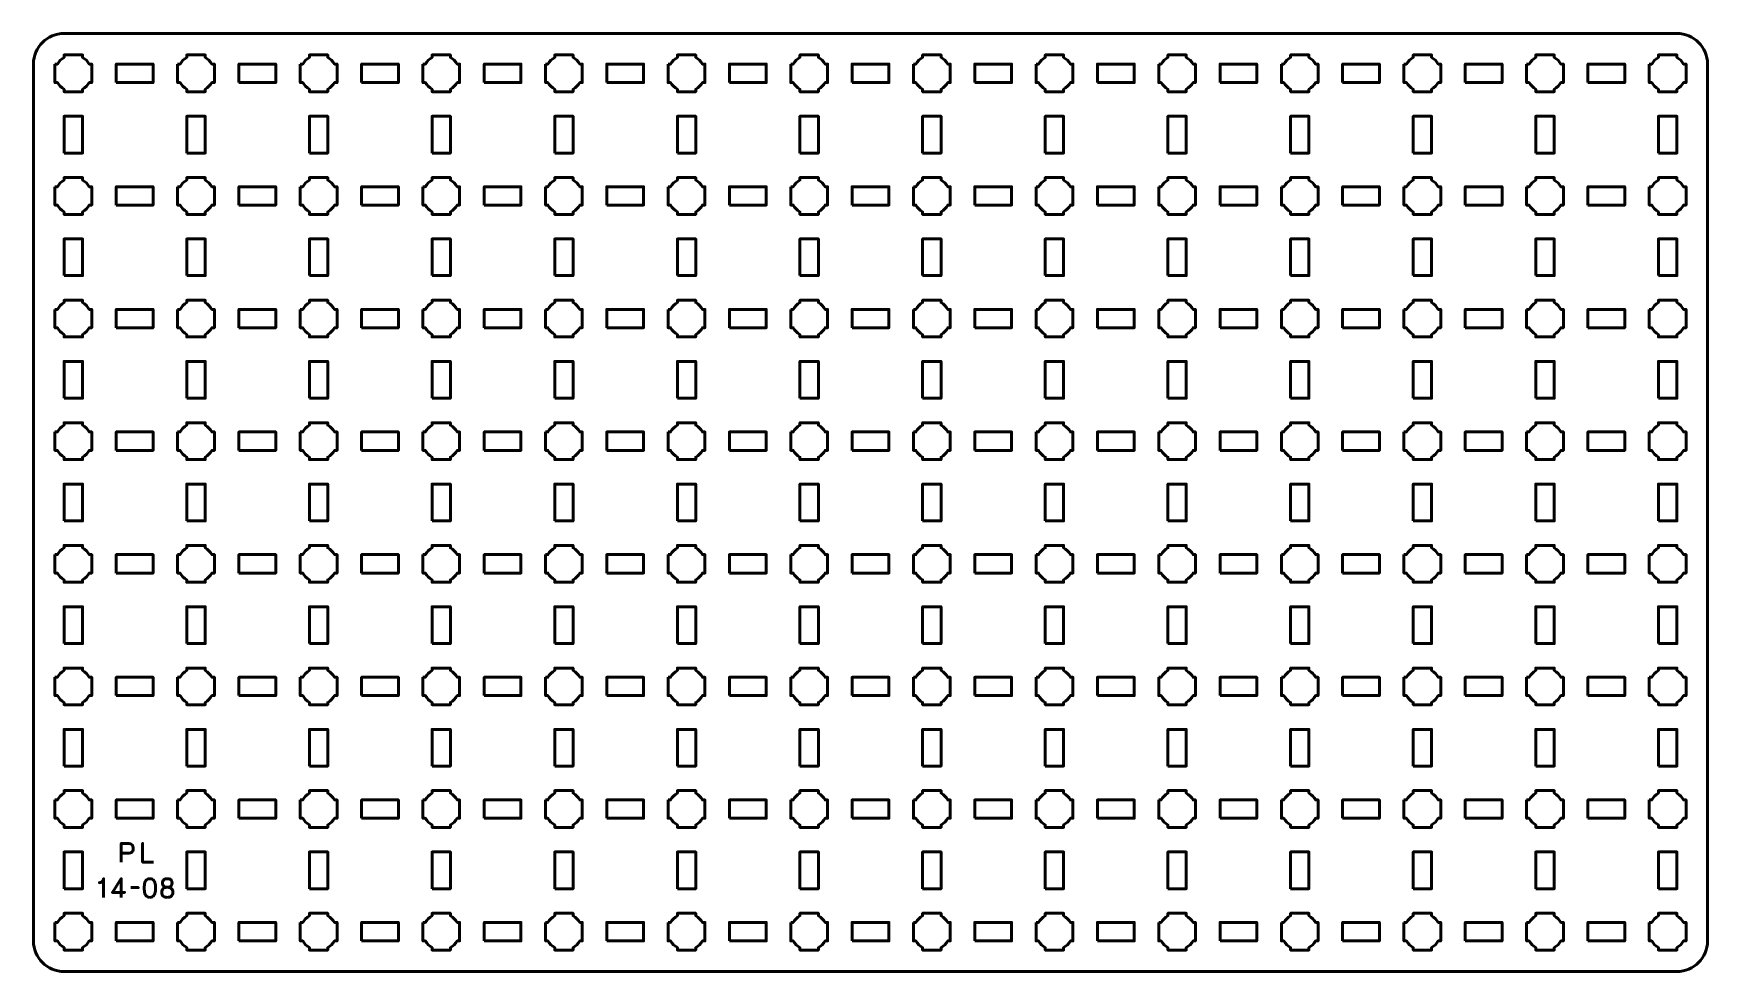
# Model space of a CAD drawing. Header units: centimetres. Extents: x -24.1 to 3.1, y -22.5 to -7.2.
import ezdxf

# ---------------------------------------------------------------- set-up
doc = ezdxf.new("R2010")
doc.units = ezdxf.units.CM
doc.header["$MEASUREMENT"] = 0
doc.layers.add('Layer 1', color=7, linetype='Continuous')

msp = doc.modelspace()

# ---------------------------------------------------------------- linework, layer by layer
at = {"layer": 'Layer 1', "lineweight": 53}
for points in [[(-22.8, -8), (-22.2, -8), (-22.2, -7.7), (-22.8, -7.7), (-22.8, -8)], [(-20.8, -8), (-20.2, -8), (-20.2, -7.7), (-20.8, -7.7), (-20.8, -8)], [(-18.8, -8), (-18.2, -8), (-18.2, -7.7), (-18.8, -7.7), (-18.8, -8)], [(-16.8, -8), (-16.2, -8), (-16.2, -7.7), (-16.8, -7.7), (-16.8, -8)], [(-14.8, -8), (-14.2, -8), (-14.2, -7.7), (-14.8, -7.7), (-14.8, -8)], [(-12.8, -8), (-12.2, -8), (-12.2, -7.7), (-12.8, -7.7), (-12.8, -8)], [(-10.8, -8), (-10.2, -8), (-10.2, -7.7), (-10.8, -7.7), (-10.8, -8)], [(-8.8, -8), (-8.2, -8), (-8.2, -7.7), (-8.8, -7.7), (-8.8, -8)], [(-6.8, -8), (-6.2, -8), (-6.2, -7.7), (-6.8, -7.7), (-6.8, -8)], [(-4.8, -8), (-4.2, -8), (-4.2, -7.7), (-4.8, -7.7), (-4.8, -8)], [(-2.8, -8), (-2.2, -8), (-2.2, -7.7), (-2.8, -7.7), (-2.8, -8)], [(-0.8, -8), (-0.2, -8), (-0.2, -7.7), (-0.8, -7.7), (-0.8, -8)], [(1.2, -8), (1.8, -8), (1.8, -7.7), (1.2, -7.7), (1.2, -8)], [(-23.65, -9.15), (-23.35, -9.15), (-23.35, -8.55), (-23.65, -8.55), (-23.65, -9.15)], [(-21.65, -9.15), (-21.35, -9.15), (-21.35, -8.55), (-21.65, -8.55), (-21.65, -9.15)], [(-19.65, -9.15), (-19.35, -9.15), (-19.35, -8.55), (-19.65, -8.55), (-19.65, -9.15)], [(-17.65, -9.15), (-17.35, -9.15), (-17.35, -8.55), (-17.65, -8.55), (-17.65, -9.15)], [(-15.65, -9.15), (-15.35, -9.15), (-15.35, -8.55), (-15.65, -8.55), (-15.65, -9.15)], [(-13.65, -9.15), (-13.35, -9.15), (-13.35, -8.55), (-13.65, -8.55), (-13.65, -9.15)], [(-11.65, -9.15), (-11.35, -9.15), (-11.35, -8.55), (-11.65, -8.55), (-11.65, -9.15)], [(-9.65, -9.15), (-9.35, -9.15), (-9.35, -8.55), (-9.65, -8.55), (-9.65, -9.15)], [(-7.65, -9.15), (-7.35, -9.15), (-7.35, -8.55), (-7.65, -8.55), (-7.65, -9.15)], [(-5.65, -9.15), (-5.35, -9.15), (-5.35, -8.55), (-5.65, -8.55), (-5.65, -9.15)], [(-3.65, -9.15), (-3.35, -9.15), (-3.35, -8.55), (-3.65, -8.55), (-3.65, -9.15)], [(-1.65, -9.15), (-1.35, -9.15), (-1.35, -8.55), (-1.65, -8.55), (-1.65, -9.15)], [(0.35, -9.15), (0.65, -9.15), (0.65, -8.55), (0.35, -8.55), (0.35, -9.15)], [(2.35, -9.15), (2.65, -9.15), (2.65, -8.55), (2.35, -8.55), (2.35, -9.15)], [(-22.8, -10), (-22.2, -10), (-22.2, -9.7), (-22.8, -9.7), (-22.8, -10)], [(-20.8, -10), (-20.2, -10), (-20.2, -9.7), (-20.8, -9.7), (-20.8, -10)], [(-18.8, -10), (-18.2, -10), (-18.2, -9.7), (-18.8, -9.7), (-18.8, -10)], [(-16.8, -10), (-16.2, -10), (-16.2, -9.7), (-16.8, -9.7), (-16.8, -10)], [(-14.8, -10), (-14.2, -10), (-14.2, -9.7), (-14.8, -9.7), (-14.8, -10)], [(-12.8, -10), (-12.2, -10), (-12.2, -9.7), (-12.8, -9.7), (-12.8, -10)], [(-10.8, -10), (-10.2, -10), (-10.2, -9.7), (-10.8, -9.7), (-10.8, -10)], [(-8.8, -10), (-8.2, -10), (-8.2, -9.7), (-8.8, -9.7), (-8.8, -10)], [(-6.8, -10), (-6.2, -10), (-6.2, -9.7), (-6.8, -9.7), (-6.8, -10)], [(-4.8, -10), (-4.2, -10), (-4.2, -9.7), (-4.8, -9.7), (-4.8, -10)], [(-2.8, -10), (-2.2, -10), (-2.2, -9.7), (-2.8, -9.7), (-2.8, -10)], [(-0.8, -10), (-0.2, -10), (-0.2, -9.7), (-0.8, -9.7), (-0.8, -10)], [(1.2, -10), (1.8, -10), (1.8, -9.7), (1.2, -9.7), (1.2, -10)], [(-23.65, -11.15), (-23.35, -11.15), (-23.35, -10.55), (-23.65, -10.55), (-23.65, -11.15)], [(-21.65, -11.15), (-21.35, -11.15), (-21.35, -10.55), (-21.65, -10.55), (-21.65, -11.15)], [(-19.65, -11.15), (-19.35, -11.15), (-19.35, -10.55), (-19.65, -10.55), (-19.65, -11.15)], [(-17.65, -11.15), (-17.35, -11.15), (-17.35, -10.55), (-17.65, -10.55), (-17.65, -11.15)], [(-15.65, -11.15), (-15.35, -11.15), (-15.35, -10.55), (-15.65, -10.55), (-15.65, -11.15)], [(-13.65, -11.15), (-13.35, -11.15), (-13.35, -10.55), (-13.65, -10.55), (-13.65, -11.15)], [(-11.65, -11.15), (-11.35, -11.15), (-11.35, -10.55), (-11.65, -10.55), (-11.65, -11.15)], [(-9.65, -11.15), (-9.35, -11.15), (-9.35, -10.55), (-9.65, -10.55), (-9.65, -11.15)], [(-7.65, -11.15), (-7.35, -11.15), (-7.35, -10.55), (-7.65, -10.55), (-7.65, -11.15)], [(-5.65, -11.15), (-5.35, -11.15), (-5.35, -10.55), (-5.65, -10.55), (-5.65, -11.15)], [(-3.65, -11.15), (-3.35, -11.15), (-3.35, -10.55), (-3.65, -10.55), (-3.65, -11.15)], [(-1.65, -11.15), (-1.35, -11.15), (-1.35, -10.55), (-1.65, -10.55), (-1.65, -11.15)], [(0.35, -11.15), (0.65, -11.15), (0.65, -10.55), (0.35, -10.55), (0.35, -11.15)], [(2.35, -11.15), (2.65, -11.15), (2.65, -10.55), (2.35, -10.55), (2.35, -11.15)], [(-22.8, -12), (-22.2, -12), (-22.2, -11.7), (-22.8, -11.7), (-22.8, -12)], [(-20.8, -12), (-20.2, -12), (-20.2, -11.7), (-20.8, -11.7), (-20.8, -12)], [(-18.8, -12), (-18.2, -12), (-18.2, -11.7), (-18.8, -11.7), (-18.8, -12)], [(-16.8, -12), (-16.2, -12), (-16.2, -11.7), (-16.8, -11.7), (-16.8, -12)], [(-14.8, -12), (-14.2, -12), (-14.2, -11.7), (-14.8, -11.7), (-14.8, -12)], [(-12.8, -12), (-12.2, -12), (-12.2, -11.7), (-12.8, -11.7), (-12.8, -12)], [(-10.8, -12), (-10.2, -12), (-10.2, -11.7), (-10.8, -11.7), (-10.8, -12)], [(-8.8, -12), (-8.2, -12), (-8.2, -11.7), (-8.8, -11.7), (-8.8, -12)], [(-6.8, -12), (-6.2, -12), (-6.2, -11.7), (-6.8, -11.7), (-6.8, -12)], [(-4.8, -12), (-4.2, -12), (-4.2, -11.7), (-4.8, -11.7), (-4.8, -12)], [(-2.8, -12), (-2.2, -12), (-2.2, -11.7), (-2.8, -11.7), (-2.8, -12)], [(-0.8, -12), (-0.2, -12), (-0.2, -11.7), (-0.8, -11.7), (-0.8, -12)], [(1.2, -12), (1.8, -12), (1.8, -11.7), (1.2, -11.7), (1.2, -12)], [(-23.65, -13.15), (-23.35, -13.15), (-23.35, -12.55), (-23.65, -12.55), (-23.65, -13.15)], [(-21.65, -13.15), (-21.35, -13.15), (-21.35, -12.55), (-21.65, -12.55), (-21.65, -13.15)], [(-19.65, -13.15), (-19.35, -13.15), (-19.35, -12.55), (-19.65, -12.55), (-19.65, -13.15)], [(-17.65, -13.15), (-17.35, -13.15), (-17.35, -12.55), (-17.65, -12.55), (-17.65, -13.15)], [(-15.65, -13.15), (-15.35, -13.15), (-15.35, -12.55), (-15.65, -12.55), (-15.65, -13.15)], [(-13.65, -13.15), (-13.35, -13.15), (-13.35, -12.55), (-13.65, -12.55), (-13.65, -13.15)], [(-11.65, -13.15), (-11.35, -13.15), (-11.35, -12.55), (-11.65, -12.55), (-11.65, -13.15)], [(-9.65, -13.15), (-9.35, -13.15), (-9.35, -12.55), (-9.65, -12.55), (-9.65, -13.15)], [(-7.65, -13.15), (-7.35, -13.15), (-7.35, -12.55), (-7.65, -12.55), (-7.65, -13.15)], [(-5.65, -13.15), (-5.35, -13.15), (-5.35, -12.55), (-5.65, -12.55), (-5.65, -13.15)], [(-3.65, -13.15), (-3.35, -13.15), (-3.35, -12.55), (-3.65, -12.55), (-3.65, -13.15)], [(-1.65, -13.15), (-1.35, -13.15), (-1.35, -12.55), (-1.65, -12.55), (-1.65, -13.15)], [(0.35, -13.15), (0.65, -13.15), (0.65, -12.55), (0.35, -12.55), (0.35, -13.15)], [(2.35, -13.15), (2.65, -13.15), (2.65, -12.55), (2.35, -12.55), (2.35, -13.15)], [(-22.8, -14), (-22.2, -14), (-22.2, -13.7), (-22.8, -13.7), (-22.8, -14)], [(-20.8, -14), (-20.2, -14), (-20.2, -13.7), (-20.8, -13.7), (-20.8, -14)], [(-18.8, -14), (-18.2, -14), (-18.2, -13.7), (-18.8, -13.7), (-18.8, -14)], [(-16.8, -14), (-16.2, -14), (-16.2, -13.7), (-16.8, -13.7), (-16.8, -14)], [(-14.8, -14), (-14.2, -14), (-14.2, -13.7), (-14.8, -13.7), (-14.8, -14)], [(-12.8, -14), (-12.2, -14), (-12.2, -13.7), (-12.8, -13.7), (-12.8, -14)], [(-10.8, -14), (-10.2, -14), (-10.2, -13.7), (-10.8, -13.7), (-10.8, -14)], [(-8.8, -14), (-8.2, -14), (-8.2, -13.7), (-8.8, -13.7), (-8.8, -14)], [(-6.8, -14), (-6.2, -14), (-6.2, -13.7), (-6.8, -13.7), (-6.8, -14)], [(-4.8, -14), (-4.2, -14), (-4.2, -13.7), (-4.8, -13.7), (-4.8, -14)], [(-2.8, -14), (-2.2, -14), (-2.2, -13.7), (-2.8, -13.7), (-2.8, -14)], [(-0.8, -14), (-0.2, -14), (-0.2, -13.7), (-0.8, -13.7), (-0.8, -14)], [(1.2, -14), (1.8, -14), (1.8, -13.7), (1.2, -13.7), (1.2, -14)], [(-23.65, -15.15), (-23.35, -15.15), (-23.35, -14.55), (-23.65, -14.55), (-23.65, -15.15)], [(-21.65, -15.15), (-21.35, -15.15), (-21.35, -14.55), (-21.65, -14.55), (-21.65, -15.15)], [(-19.65, -15.15), (-19.35, -15.15), (-19.35, -14.55), (-19.65, -14.55), (-19.65, -15.15)], [(-17.65, -15.15), (-17.35, -15.15), (-17.35, -14.55), (-17.65, -14.55), (-17.65, -15.15)], [(-15.65, -15.15), (-15.35, -15.15), (-15.35, -14.55), (-15.65, -14.55), (-15.65, -15.15)], [(-13.65, -15.15), (-13.35, -15.15), (-13.35, -14.55), (-13.65, -14.55), (-13.65, -15.15)], [(-11.65, -15.15), (-11.35, -15.15), (-11.35, -14.55), (-11.65, -14.55), (-11.65, -15.15)], [(-9.65, -15.15), (-9.35, -15.15), (-9.35, -14.55), (-9.65, -14.55), (-9.65, -15.15)], [(-7.65, -15.15), (-7.35, -15.15), (-7.35, -14.55), (-7.65, -14.55), (-7.65, -15.15)], [(-5.65, -15.15), (-5.35, -15.15), (-5.35, -14.55), (-5.65, -14.55), (-5.65, -15.15)], [(-3.65, -15.15), (-3.35, -15.15), (-3.35, -14.55), (-3.65, -14.55), (-3.65, -15.15)], [(-1.65, -15.15), (-1.35, -15.15), (-1.35, -14.55), (-1.65, -14.55), (-1.65, -15.15)], [(0.35, -15.15), (0.65, -15.15), (0.65, -14.55), (0.35, -14.55), (0.35, -15.15)], [(2.35, -15.15), (2.65, -15.15), (2.65, -14.55), (2.35, -14.55), (2.35, -15.15)], [(-22.8, -16), (-22.2, -16), (-22.2, -15.7), (-22.8, -15.7), (-22.8, -16)], [(-20.8, -16), (-20.2, -16), (-20.2, -15.7), (-20.8, -15.7), (-20.8, -16)], [(-18.8, -16), (-18.2, -16), (-18.2, -15.7), (-18.8, -15.7), (-18.8, -16)], [(-16.8, -16), (-16.2, -16), (-16.2, -15.7), (-16.8, -15.7), (-16.8, -16)], [(-14.8, -16), (-14.2, -16), (-14.2, -15.7), (-14.8, -15.7), (-14.8, -16)], [(-12.8, -16), (-12.2, -16), (-12.2, -15.7), (-12.8, -15.7), (-12.8, -16)], [(-10.8, -16), (-10.2, -16), (-10.2, -15.7), (-10.8, -15.7), (-10.8, -16)], [(-8.8, -16), (-8.2, -16), (-8.2, -15.7), (-8.8, -15.7), (-8.8, -16)], [(-6.8, -16), (-6.2, -16), (-6.2, -15.7), (-6.8, -15.7), (-6.8, -16)], [(-4.8, -16), (-4.2, -16), (-4.2, -15.7), (-4.8, -15.7), (-4.8, -16)], [(-2.8, -16), (-2.2, -16), (-2.2, -15.7), (-2.8, -15.7), (-2.8, -16)], [(-0.8, -16), (-0.2, -16), (-0.2, -15.7), (-0.8, -15.7), (-0.8, -16)], [(1.2, -16), (1.8, -16), (1.8, -15.7), (1.2, -15.7), (1.2, -16)], [(-23.65, -17.15), (-23.35, -17.15), (-23.35, -16.55), (-23.65, -16.55), (-23.65, -17.15)], [(-21.65, -17.15), (-21.35, -17.15), (-21.35, -16.55), (-21.65, -16.55), (-21.65, -17.15)], [(-19.65, -17.15), (-19.35, -17.15), (-19.35, -16.55), (-19.65, -16.55), (-19.65, -17.15)], [(-17.65, -17.15), (-17.35, -17.15), (-17.35, -16.55), (-17.65, -16.55), (-17.65, -17.15)], [(-15.65, -17.15), (-15.35, -17.15), (-15.35, -16.55), (-15.65, -16.55), (-15.65, -17.15)], [(-13.65, -17.15), (-13.35, -17.15), (-13.35, -16.55), (-13.65, -16.55), (-13.65, -17.15)], [(-11.65, -17.15), (-11.35, -17.15), (-11.35, -16.55), (-11.65, -16.55), (-11.65, -17.15)], [(-9.65, -17.15), (-9.35, -17.15), (-9.35, -16.55), (-9.65, -16.55), (-9.65, -17.15)], [(-7.65, -17.15), (-7.35, -17.15), (-7.35, -16.55), (-7.65, -16.55), (-7.65, -17.15)], [(-5.65, -17.15), (-5.35, -17.15), (-5.35, -16.55), (-5.65, -16.55), (-5.65, -17.15)], [(-3.65, -17.15), (-3.35, -17.15), (-3.35, -16.55), (-3.65, -16.55), (-3.65, -17.15)], [(-1.65, -17.15), (-1.35, -17.15), (-1.35, -16.55), (-1.65, -16.55), (-1.65, -17.15)], [(0.35, -17.15), (0.65, -17.15), (0.65, -16.55), (0.35, -16.55), (0.35, -17.15)], [(2.35, -17.15), (2.65, -17.15), (2.65, -16.55), (2.35, -16.55), (2.35, -17.15)], [(-22.8, -18), (-22.2, -18), (-22.2, -17.7), (-22.8, -17.7), (-22.8, -18)], [(-20.8, -18), (-20.2, -18), (-20.2, -17.7), (-20.8, -17.7), (-20.8, -18)], [(-18.8, -18), (-18.2, -18), (-18.2, -17.7), (-18.8, -17.7), (-18.8, -18)], [(-16.8, -18), (-16.2, -18), (-16.2, -17.7), (-16.8, -17.7), (-16.8, -18)], [(-14.8, -18), (-14.2, -18), (-14.2, -17.7), (-14.8, -17.7), (-14.8, -18)], [(-12.8, -18), (-12.2, -18), (-12.2, -17.7), (-12.8, -17.7), (-12.8, -18)], [(-10.8, -18), (-10.2, -18), (-10.2, -17.7), (-10.8, -17.7), (-10.8, -18)], [(-8.8, -18), (-8.2, -18), (-8.2, -17.7), (-8.8, -17.7), (-8.8, -18)], [(-6.8, -18), (-6.2, -18), (-6.2, -17.7), (-6.8, -17.7), (-6.8, -18)], [(-4.8, -18), (-4.2, -18), (-4.2, -17.7), (-4.8, -17.7), (-4.8, -18)], [(-2.8, -18), (-2.2, -18), (-2.2, -17.7), (-2.8, -17.7), (-2.8, -18)], [(-0.8, -18), (-0.2, -18), (-0.2, -17.7), (-0.8, -17.7), (-0.8, -18)], [(1.2, -18), (1.8, -18), (1.8, -17.7), (1.2, -17.7), (1.2, -18)], [(-23.65, -19.15), (-23.35, -19.15), (-23.35, -18.55), (-23.65, -18.55), (-23.65, -19.15)], [(-21.65, -19.15), (-21.35, -19.15), (-21.35, -18.55), (-21.65, -18.55), (-21.65, -19.15)], [(-19.65, -19.15), (-19.35, -19.15), (-19.35, -18.55), (-19.65, -18.55), (-19.65, -19.15)], [(-17.65, -19.15), (-17.35, -19.15), (-17.35, -18.55), (-17.65, -18.55), (-17.65, -19.15)], [(-15.65, -19.15), (-15.35, -19.15), (-15.35, -18.55), (-15.65, -18.55), (-15.65, -19.15)], [(-13.65, -19.15), (-13.35, -19.15), (-13.35, -18.55), (-13.65, -18.55), (-13.65, -19.15)], [(-11.65, -19.15), (-11.35, -19.15), (-11.35, -18.55), (-11.65, -18.55), (-11.65, -19.15)], [(-9.65, -19.15), (-9.35, -19.15), (-9.35, -18.55), (-9.65, -18.55), (-9.65, -19.15)], [(-7.65, -19.15), (-7.35, -19.15), (-7.35, -18.55), (-7.65, -18.55), (-7.65, -19.15)], [(-5.65, -19.15), (-5.35, -19.15), (-5.35, -18.55), (-5.65, -18.55), (-5.65, -19.15)], [(-3.65, -19.15), (-3.35, -19.15), (-3.35, -18.55), (-3.65, -18.55), (-3.65, -19.15)], [(-1.65, -19.15), (-1.35, -19.15), (-1.35, -18.55), (-1.65, -18.55), (-1.65, -19.15)], [(0.35, -19.15), (0.65, -19.15), (0.65, -18.55), (0.35, -18.55), (0.35, -19.15)], [(2.35, -19.15), (2.65, -19.15), (2.65, -18.55), (2.35, -18.55), (2.35, -19.15)], [(-22.8, -20), (-22.2, -20), (-22.2, -19.7), (-22.8, -19.7), (-22.8, -20)], [(-20.8, -20), (-20.2, -20), (-20.2, -19.7), (-20.8, -19.7), (-20.8, -20)], [(-18.8, -20), (-18.2, -20), (-18.2, -19.7), (-18.8, -19.7), (-18.8, -20)], [(-16.8, -20), (-16.2, -20), (-16.2, -19.7), (-16.8, -19.7), (-16.8, -20)], [(-14.8, -20), (-14.2, -20), (-14.2, -19.7), (-14.8, -19.7), (-14.8, -20)], [(-12.8, -20), (-12.2, -20), (-12.2, -19.7), (-12.8, -19.7), (-12.8, -20)], [(-10.8, -20), (-10.2, -20), (-10.2, -19.7), (-10.8, -19.7), (-10.8, -20)], [(-8.8, -20), (-8.2, -20), (-8.2, -19.7), (-8.8, -19.7), (-8.8, -20)], [(-6.8, -20), (-6.2, -20), (-6.2, -19.7), (-6.8, -19.7), (-6.8, -20)], [(-4.8, -20), (-4.2, -20), (-4.2, -19.7), (-4.8, -19.7), (-4.8, -20)], [(-2.8, -20), (-2.2, -20), (-2.2, -19.7), (-2.8, -19.7), (-2.8, -20)], [(-0.8, -20), (-0.2, -20), (-0.2, -19.7), (-0.8, -19.7), (-0.8, -20)], [(1.2, -20), (1.8, -20), (1.8, -19.7), (1.2, -19.7), (1.2, -20)], [(-23.65, -21.15), (-23.35, -21.15), (-23.35, -20.55), (-23.65, -20.55), (-23.65, -21.15)], [(-21.65, -21.15), (-21.35, -21.15), (-21.35, -20.55), (-21.65, -20.55), (-21.65, -21.15)], [(-19.65, -21.15), (-19.35, -21.15), (-19.35, -20.55), (-19.65, -20.55), (-19.65, -21.15)], [(-17.65, -21.15), (-17.35, -21.15), (-17.35, -20.55), (-17.65, -20.55), (-17.65, -21.15)], [(-15.65, -21.15), (-15.35, -21.15), (-15.35, -20.55), (-15.65, -20.55), (-15.65, -21.15)], [(-13.65, -21.15), (-13.35, -21.15), (-13.35, -20.55), (-13.65, -20.55), (-13.65, -21.15)], [(-11.65, -21.15), (-11.35, -21.15), (-11.35, -20.55), (-11.65, -20.55), (-11.65, -21.15)], [(-9.65, -21.15), (-9.35, -21.15), (-9.35, -20.55), (-9.65, -20.55), (-9.65, -21.15)], [(-7.65, -21.15), (-7.35, -21.15), (-7.35, -20.55), (-7.65, -20.55), (-7.65, -21.15)], [(-5.65, -21.15), (-5.35, -21.15), (-5.35, -20.55), (-5.65, -20.55), (-5.65, -21.15)], [(-3.65, -21.15), (-3.35, -21.15), (-3.35, -20.55), (-3.65, -20.55), (-3.65, -21.15)], [(-1.65, -21.15), (-1.35, -21.15), (-1.35, -20.55), (-1.65, -20.55), (-1.65, -21.15)], [(0.35, -21.15), (0.65, -21.15), (0.65, -20.55), (0.35, -20.55), (0.35, -21.15)], [(2.35, -21.15), (2.65, -21.15), (2.65, -20.55), (2.35, -20.55), (2.35, -21.15)], [(-22.8, -22), (-22.2, -22), (-22.2, -21.7), (-22.8, -21.7), (-22.8, -22)], [(-20.8, -22), (-20.2, -22), (-20.2, -21.7), (-20.8, -21.7), (-20.8, -22)], [(-18.8, -22), (-18.2, -22), (-18.2, -21.7), (-18.8, -21.7), (-18.8, -22)], [(-16.8, -22), (-16.2, -22), (-16.2, -21.7), (-16.8, -21.7), (-16.8, -22)], [(-14.8, -22), (-14.2, -22), (-14.2, -21.7), (-14.8, -21.7), (-14.8, -22)], [(-12.8, -22), (-12.2, -22), (-12.2, -21.7), (-12.8, -21.7), (-12.8, -22)], [(-10.8, -22), (-10.2, -22), (-10.2, -21.7), (-10.8, -21.7), (-10.8, -22)], [(-8.8, -22), (-8.2, -22), (-8.2, -21.7), (-8.8, -21.7), (-8.8, -22)], [(-6.8, -22), (-6.2, -22), (-6.2, -21.7), (-6.8, -21.7), (-6.8, -22)], [(-4.8, -22), (-4.2, -22), (-4.2, -21.7), (-4.8, -21.7), (-4.8, -22)], [(-2.8, -22), (-2.2, -22), (-2.2, -21.7), (-2.8, -21.7), (-2.8, -22)], [(-0.8, -22), (-0.2, -22), (-0.2, -21.7), (-0.8, -21.7), (-0.8, -22)], [(1.2, -22), (1.8, -22), (1.8, -21.7), (1.2, -21.7), (1.2, -22)]]:
    msp.add_lwpolyline(points, close=True, dxfattribs=at)
for points, knots in [([(-24.15, -22), (-24.15, -22), (-24.15, -7.7), (-24.15, -7.7), (-24.15, -7.7), (-24.15, -7.42391), (-23.92609, -7.2), (-23.65, -7.2), (-23.65, -7.2), (-23.65, -7.2), (2.65, -7.2), (2.65, -7.2), (2.65, -7.2), (2.92609, -7.2), (3.15, -7.42391), (3.15, -7.7), (3.15, -7.7), (3.15, -7.7), (3.15, -22), (3.15, -22), (3.15, -22), (3.15, -22.27609), (2.92609, -22.5), (2.65, -22.5), (2.65, -22.5), (2.65, -22.5), (-23.65, -22.5), (-23.65, -22.5), (-23.65, -22.5), (-23.92609, -22.5), (-24.15, -22.27609), (-24.15, -22)], [0, 0, 0, 0, 0.125, 0.125, 0.125, 0.125, 0.25, 0.25, 0.25, 0.25, 0.375, 0.375, 0.375, 0.375, 0.5, 0.5, 0.5, 0.5, 0.625, 0.625, 0.625, 0.625, 0.75, 0.75, 0.75, 0.75, 0.875, 0.875, 0.875, 0.875, 1, 1, 1, 1]), ([(-23.8, -7.7), (-23.8, -7.7), (-23.75985, -7.7), (-23.75985, -7.7), (-23.75985, -7.7), (-23.7335, -7.65447), (-23.69553, -7.6165), (-23.65, -7.59015), (-23.65, -7.59015), (-23.65, -7.59015), (-23.65, -7.55), (-23.65, -7.55), (-23.65, -7.55), (-23.65, -7.55), (-23.5, -7.55), (-23.5, -7.55), (-23.5, -7.55), (-23.5, -7.55), (-23.35, -7.55), (-23.35, -7.55), (-23.35, -7.55), (-23.35, -7.55), (-23.35, -7.59015), (-23.35, -7.59015), (-23.35, -7.59015), (-23.30447, -7.6165), (-23.2665, -7.65447), (-23.24015, -7.7), (-23.24015, -7.7), (-23.24015, -7.7), (-23.2, -7.7), (-23.2, -7.7), (-23.2, -7.7), (-23.2, -7.7), (-23.2, -7.85), (-23.2, -7.85), (-23.2, -7.85), (-23.2, -7.85), (-23.2, -8), (-23.2, -8), (-23.2, -8), (-23.2, -8), (-23.24015, -8), (-23.24015, -8), (-23.24015, -8), (-23.2665, -8.04553), (-23.30447, -8.0835), (-23.35, -8.10985), (-23.35, -8.10985), (-23.35, -8.10985), (-23.35, -8.15), (-23.35, -8.15), (-23.35, -8.15), (-23.35, -8.15), (-23.5, -8.15), (-23.5, -8.15), (-23.5, -8.15), (-23.5, -8.15), (-23.65, -8.15), (-23.65, -8.15), (-23.65, -8.15), (-23.65, -8.15), (-23.65, -8.10985), (-23.65, -8.10985), (-23.65, -8.10985), (-23.69553, -8.0835), (-23.7335, -8.04553), (-23.75985, -8), (-23.75985, -8), (-23.75985, -8), (-23.8, -8), (-23.8, -8), (-23.8, -8), (-23.8, -8), (-23.8, -7.85), (-23.8, -7.85), (-23.8, -7.85), (-23.8, -7.85), (-23.8, -7.7), (-23.8, -7.7)], [0, 0, 0, 0, 0.05, 0.05, 0.05, 0.05, 0.1, 0.1, 0.1, 0.1, 0.15, 0.15, 0.15, 0.15, 0.2, 0.2, 0.2, 0.2, 0.25, 0.25, 0.25, 0.25, 0.3, 0.3, 0.3, 0.3, 0.35, 0.35, 0.35, 0.35, 0.4, 0.4, 0.4, 0.4, 0.45, 0.45, 0.45, 0.45, 0.5, 0.5, 0.5, 0.5, 0.55, 0.55, 0.55, 0.55, 0.6, 0.6, 0.6, 0.6, 0.65, 0.65, 0.65, 0.65, 0.7, 0.7, 0.7, 0.7, 0.75, 0.75, 0.75, 0.75, 0.8, 0.8, 0.8, 0.8, 0.85, 0.85, 0.85, 0.85, 0.9, 0.9, 0.9, 0.9, 0.95, 0.95, 0.95, 0.95, 1, 1, 1, 1]), ([(-21.8, -7.7), (-21.8, -7.7), (-21.75985, -7.7), (-21.75985, -7.7), (-21.75985, -7.7), (-21.7335, -7.65447), (-21.69553, -7.6165), (-21.65, -7.59015), (-21.65, -7.59015), (-21.65, -7.59015), (-21.65, -7.55), (-21.65, -7.55), (-21.65, -7.55), (-21.65, -7.55), (-21.5, -7.55), (-21.5, -7.55), (-21.5, -7.55), (-21.5, -7.55), (-21.35, -7.55), (-21.35, -7.55), (-21.35, -7.55), (-21.35, -7.55), (-21.35, -7.59015), (-21.35, -7.59015), (-21.35, -7.59015), (-21.30447, -7.6165), (-21.2665, -7.65447), (-21.24015, -7.7), (-21.24015, -7.7), (-21.24015, -7.7), (-21.2, -7.7), (-21.2, -7.7), (-21.2, -7.7), (-21.2, -7.7), (-21.2, -7.85), (-21.2, -7.85), (-21.2, -7.85), (-21.2, -7.85), (-21.2, -8), (-21.2, -8), (-21.2, -8), (-21.2, -8), (-21.24015, -8), (-21.24015, -8), (-21.24015, -8), (-21.2665, -8.04553), (-21.30447, -8.0835), (-21.35, -8.10985), (-21.35, -8.10985), (-21.35, -8.10985), (-21.35, -8.15), (-21.35, -8.15), (-21.35, -8.15), (-21.35, -8.15), (-21.5, -8.15), (-21.5, -8.15), (-21.5, -8.15), (-21.5, -8.15), (-21.65, -8.15), (-21.65, -8.15), (-21.65, -8.15), (-21.65, -8.15), (-21.65, -8.10985), (-21.65, -8.10985), (-21.65, -8.10985), (-21.69553, -8.0835), (-21.7335, -8.04553), (-21.75985, -8), (-21.75985, -8), (-21.75985, -8), (-21.8, -8), (-21.8, -8), (-21.8, -8), (-21.8, -8), (-21.8, -7.85), (-21.8, -7.85), (-21.8, -7.85), (-21.8, -7.85), (-21.8, -7.7), (-21.8, -7.7)], [0, 0, 0, 0, 0.05, 0.05, 0.05, 0.05, 0.1, 0.1, 0.1, 0.1, 0.15, 0.15, 0.15, 0.15, 0.2, 0.2, 0.2, 0.2, 0.25, 0.25, 0.25, 0.25, 0.3, 0.3, 0.3, 0.3, 0.35, 0.35, 0.35, 0.35, 0.4, 0.4, 0.4, 0.4, 0.45, 0.45, 0.45, 0.45, 0.5, 0.5, 0.5, 0.5, 0.55, 0.55, 0.55, 0.55, 0.6, 0.6, 0.6, 0.6, 0.65, 0.65, 0.65, 0.65, 0.7, 0.7, 0.7, 0.7, 0.75, 0.75, 0.75, 0.75, 0.8, 0.8, 0.8, 0.8, 0.85, 0.85, 0.85, 0.85, 0.9, 0.9, 0.9, 0.9, 0.95, 0.95, 0.95, 0.95, 1, 1, 1, 1]), ([(-19.8, -7.7), (-19.8, -7.7), (-19.75985, -7.7), (-19.75985, -7.7), (-19.75985, -7.7), (-19.7335, -7.65447), (-19.69553, -7.6165), (-19.65, -7.59015), (-19.65, -7.59015), (-19.65, -7.59015), (-19.65, -7.55), (-19.65, -7.55), (-19.65, -7.55), (-19.65, -7.55), (-19.5, -7.55), (-19.5, -7.55), (-19.5, -7.55), (-19.5, -7.55), (-19.35, -7.55), (-19.35, -7.55), (-19.35, -7.55), (-19.35, -7.55), (-19.35, -7.59015), (-19.35, -7.59015), (-19.35, -7.59015), (-19.30447, -7.6165), (-19.2665, -7.65447), (-19.24015, -7.7), (-19.24015, -7.7), (-19.24015, -7.7), (-19.2, -7.7), (-19.2, -7.7), (-19.2, -7.7), (-19.2, -7.7), (-19.2, -7.85), (-19.2, -7.85), (-19.2, -7.85), (-19.2, -7.85), (-19.2, -8), (-19.2, -8), (-19.2, -8), (-19.2, -8), (-19.24015, -8), (-19.24015, -8), (-19.24015, -8), (-19.2665, -8.04553), (-19.30447, -8.0835), (-19.35, -8.10985), (-19.35, -8.10985), (-19.35, -8.10985), (-19.35, -8.15), (-19.35, -8.15), (-19.35, -8.15), (-19.35, -8.15), (-19.5, -8.15), (-19.5, -8.15), (-19.5, -8.15), (-19.5, -8.15), (-19.65, -8.15), (-19.65, -8.15), (-19.65, -8.15), (-19.65, -8.15), (-19.65, -8.10985), (-19.65, -8.10985), (-19.65, -8.10985), (-19.69553, -8.0835), (-19.7335, -8.04553), (-19.75985, -8), (-19.75985, -8), (-19.75985, -8), (-19.8, -8), (-19.8, -8), (-19.8, -8), (-19.8, -8), (-19.8, -7.85), (-19.8, -7.85), (-19.8, -7.85), (-19.8, -7.85), (-19.8, -7.7), (-19.8, -7.7)], [0, 0, 0, 0, 0.05, 0.05, 0.05, 0.05, 0.1, 0.1, 0.1, 0.1, 0.15, 0.15, 0.15, 0.15, 0.2, 0.2, 0.2, 0.2, 0.25, 0.25, 0.25, 0.25, 0.3, 0.3, 0.3, 0.3, 0.35, 0.35, 0.35, 0.35, 0.4, 0.4, 0.4, 0.4, 0.45, 0.45, 0.45, 0.45, 0.5, 0.5, 0.5, 0.5, 0.55, 0.55, 0.55, 0.55, 0.6, 0.6, 0.6, 0.6, 0.65, 0.65, 0.65, 0.65, 0.7, 0.7, 0.7, 0.7, 0.75, 0.75, 0.75, 0.75, 0.8, 0.8, 0.8, 0.8, 0.85, 0.85, 0.85, 0.85, 0.9, 0.9, 0.9, 0.9, 0.95, 0.95, 0.95, 0.95, 1, 1, 1, 1]), ([(-17.8, -7.7), (-17.8, -7.7), (-17.75985, -7.7), (-17.75985, -7.7), (-17.75985, -7.7), (-17.7335, -7.65447), (-17.69553, -7.6165), (-17.65, -7.59015), (-17.65, -7.59015), (-17.65, -7.59015), (-17.65, -7.55), (-17.65, -7.55), (-17.65, -7.55), (-17.65, -7.55), (-17.5, -7.55), (-17.5, -7.55), (-17.5, -7.55), (-17.5, -7.55), (-17.35, -7.55), (-17.35, -7.55), (-17.35, -7.55), (-17.35, -7.55), (-17.35, -7.59015), (-17.35, -7.59015), (-17.35, -7.59015), (-17.30447, -7.6165), (-17.2665, -7.65447), (-17.24015, -7.7), (-17.24015, -7.7), (-17.24015, -7.7), (-17.2, -7.7), (-17.2, -7.7), (-17.2, -7.7), (-17.2, -7.7), (-17.2, -7.85), (-17.2, -7.85), (-17.2, -7.85), (-17.2, -7.85), (-17.2, -8), (-17.2, -8), (-17.2, -8), (-17.2, -8), (-17.24015, -8), (-17.24015, -8), (-17.24015, -8), (-17.2665, -8.04553), (-17.30447, -8.0835), (-17.35, -8.10985), (-17.35, -8.10985), (-17.35, -8.10985), (-17.35, -8.15), (-17.35, -8.15), (-17.35, -8.15), (-17.35, -8.15), (-17.5, -8.15), (-17.5, -8.15), (-17.5, -8.15), (-17.5, -8.15), (-17.65, -8.15), (-17.65, -8.15), (-17.65, -8.15), (-17.65, -8.15), (-17.65, -8.10985), (-17.65, -8.10985), (-17.65, -8.10985), (-17.69553, -8.0835), (-17.7335, -8.04553), (-17.75985, -8), (-17.75985, -8), (-17.75985, -8), (-17.8, -8), (-17.8, -8), (-17.8, -8), (-17.8, -8), (-17.8, -7.85), (-17.8, -7.85), (-17.8, -7.85), (-17.8, -7.85), (-17.8, -7.7), (-17.8, -7.7)], [0, 0, 0, 0, 0.05, 0.05, 0.05, 0.05, 0.1, 0.1, 0.1, 0.1, 0.15, 0.15, 0.15, 0.15, 0.2, 0.2, 0.2, 0.2, 0.25, 0.25, 0.25, 0.25, 0.3, 0.3, 0.3, 0.3, 0.35, 0.35, 0.35, 0.35, 0.4, 0.4, 0.4, 0.4, 0.45, 0.45, 0.45, 0.45, 0.5, 0.5, 0.5, 0.5, 0.55, 0.55, 0.55, 0.55, 0.6, 0.6, 0.6, 0.6, 0.65, 0.65, 0.65, 0.65, 0.7, 0.7, 0.7, 0.7, 0.75, 0.75, 0.75, 0.75, 0.8, 0.8, 0.8, 0.8, 0.85, 0.85, 0.85, 0.85, 0.9, 0.9, 0.9, 0.9, 0.95, 0.95, 0.95, 0.95, 1, 1, 1, 1]), ([(-15.8, -7.7), (-15.8, -7.7), (-15.75985, -7.7), (-15.75985, -7.7), (-15.75985, -7.7), (-15.7335, -7.65447), (-15.69553, -7.6165), (-15.65, -7.59015), (-15.65, -7.59015), (-15.65, -7.59015), (-15.65, -7.55), (-15.65, -7.55), (-15.65, -7.55), (-15.65, -7.55), (-15.5, -7.55), (-15.5, -7.55), (-15.5, -7.55), (-15.5, -7.55), (-15.35, -7.55), (-15.35, -7.55), (-15.35, -7.55), (-15.35, -7.55), (-15.35, -7.59015), (-15.35, -7.59015), (-15.35, -7.59015), (-15.30447, -7.6165), (-15.2665, -7.65447), (-15.24015, -7.7), (-15.24015, -7.7), (-15.24015, -7.7), (-15.2, -7.7), (-15.2, -7.7), (-15.2, -7.7), (-15.2, -7.7), (-15.2, -7.85), (-15.2, -7.85), (-15.2, -7.85), (-15.2, -7.85), (-15.2, -8), (-15.2, -8), (-15.2, -8), (-15.2, -8), (-15.24015, -8), (-15.24015, -8), (-15.24015, -8), (-15.2665, -8.04553), (-15.30447, -8.0835), (-15.35, -8.10985), (-15.35, -8.10985), (-15.35, -8.10985), (-15.35, -8.15), (-15.35, -8.15), (-15.35, -8.15), (-15.35, -8.15), (-15.5, -8.15), (-15.5, -8.15), (-15.5, -8.15), (-15.5, -8.15), (-15.65, -8.15), (-15.65, -8.15), (-15.65, -8.15), (-15.65, -8.15), (-15.65, -8.10985), (-15.65, -8.10985), (-15.65, -8.10985), (-15.69553, -8.0835), (-15.7335, -8.04553), (-15.75985, -8), (-15.75985, -8), (-15.75985, -8), (-15.8, -8), (-15.8, -8), (-15.8, -8), (-15.8, -8), (-15.8, -7.85), (-15.8, -7.85), (-15.8, -7.85), (-15.8, -7.85), (-15.8, -7.7), (-15.8, -7.7)], [0, 0, 0, 0, 0.05, 0.05, 0.05, 0.05, 0.1, 0.1, 0.1, 0.1, 0.15, 0.15, 0.15, 0.15, 0.2, 0.2, 0.2, 0.2, 0.25, 0.25, 0.25, 0.25, 0.3, 0.3, 0.3, 0.3, 0.35, 0.35, 0.35, 0.35, 0.4, 0.4, 0.4, 0.4, 0.45, 0.45, 0.45, 0.45, 0.5, 0.5, 0.5, 0.5, 0.55, 0.55, 0.55, 0.55, 0.6, 0.6, 0.6, 0.6, 0.65, 0.65, 0.65, 0.65, 0.7, 0.7, 0.7, 0.7, 0.75, 0.75, 0.75, 0.75, 0.8, 0.8, 0.8, 0.8, 0.85, 0.85, 0.85, 0.85, 0.9, 0.9, 0.9, 0.9, 0.95, 0.95, 0.95, 0.95, 1, 1, 1, 1]), ([(-13.8, -7.7), (-13.8, -7.7), (-13.75985, -7.7), (-13.75985, -7.7), (-13.75985, -7.7), (-13.7335, -7.65447), (-13.69553, -7.6165), (-13.65, -7.59015), (-13.65, -7.59015), (-13.65, -7.59015), (-13.65, -7.55), (-13.65, -7.55), (-13.65, -7.55), (-13.65, -7.55), (-13.5, -7.55), (-13.5, -7.55), (-13.5, -7.55), (-13.5, -7.55), (-13.35, -7.55), (-13.35, -7.55), (-13.35, -7.55), (-13.35, -7.55), (-13.35, -7.59015), (-13.35, -7.59015), (-13.35, -7.59015), (-13.30447, -7.6165), (-13.2665, -7.65447), (-13.24015, -7.7), (-13.24015, -7.7), (-13.24015, -7.7), (-13.2, -7.7), (-13.2, -7.7), (-13.2, -7.7), (-13.2, -7.7), (-13.2, -7.85), (-13.2, -7.85), (-13.2, -7.85), (-13.2, -7.85), (-13.2, -8), (-13.2, -8), (-13.2, -8), (-13.2, -8), (-13.24015, -8), (-13.24015, -8), (-13.24015, -8), (-13.2665, -8.04553), (-13.30447, -8.0835), (-13.35, -8.10985), (-13.35, -8.10985), (-13.35, -8.10985), (-13.35, -8.15), (-13.35, -8.15), (-13.35, -8.15), (-13.35, -8.15), (-13.5, -8.15), (-13.5, -8.15), (-13.5, -8.15), (-13.5, -8.15), (-13.65, -8.15), (-13.65, -8.15), (-13.65, -8.15), (-13.65, -8.15), (-13.65, -8.10985), (-13.65, -8.10985), (-13.65, -8.10985), (-13.69553, -8.0835), (-13.7335, -8.04553), (-13.75985, -8), (-13.75985, -8), (-13.75985, -8), (-13.8, -8), (-13.8, -8), (-13.8, -8), (-13.8, -8), (-13.8, -7.85), (-13.8, -7.85), (-13.8, -7.85), (-13.8, -7.85), (-13.8, -7.7), (-13.8, -7.7)], [0, 0, 0, 0, 0.05, 0.05, 0.05, 0.05, 0.1, 0.1, 0.1, 0.1, 0.15, 0.15, 0.15, 0.15, 0.2, 0.2, 0.2, 0.2, 0.25, 0.25, 0.25, 0.25, 0.3, 0.3, 0.3, 0.3, 0.35, 0.35, 0.35, 0.35, 0.4, 0.4, 0.4, 0.4, 0.45, 0.45, 0.45, 0.45, 0.5, 0.5, 0.5, 0.5, 0.55, 0.55, 0.55, 0.55, 0.6, 0.6, 0.6, 0.6, 0.65, 0.65, 0.65, 0.65, 0.7, 0.7, 0.7, 0.7, 0.75, 0.75, 0.75, 0.75, 0.8, 0.8, 0.8, 0.8, 0.85, 0.85, 0.85, 0.85, 0.9, 0.9, 0.9, 0.9, 0.95, 0.95, 0.95, 0.95, 1, 1, 1, 1]), ([(-11.8, -7.7), (-11.8, -7.7), (-11.75985, -7.7), (-11.75985, -7.7), (-11.75985, -7.7), (-11.7335, -7.65447), (-11.69553, -7.6165), (-11.65, -7.59015), (-11.65, -7.59015), (-11.65, -7.59015), (-11.65, -7.55), (-11.65, -7.55), (-11.65, -7.55), (-11.65, -7.55), (-11.5, -7.55), (-11.5, -7.55), (-11.5, -7.55), (-11.5, -7.55), (-11.35, -7.55), (-11.35, -7.55), (-11.35, -7.55), (-11.35, -7.55), (-11.35, -7.59015), (-11.35, -7.59015), (-11.35, -7.59015), (-11.30447, -7.6165), (-11.2665, -7.65447), (-11.24015, -7.7), (-11.24015, -7.7), (-11.24015, -7.7), (-11.2, -7.7), (-11.2, -7.7), (-11.2, -7.7), (-11.2, -7.7), (-11.2, -7.85), (-11.2, -7.85), (-11.2, -7.85), (-11.2, -7.85), (-11.2, -8), (-11.2, -8), (-11.2, -8), (-11.2, -8), (-11.24015, -8), (-11.24015, -8), (-11.24015, -8), (-11.2665, -8.04553), (-11.30447, -8.0835), (-11.35, -8.10985), (-11.35, -8.10985), (-11.35, -8.10985), (-11.35, -8.15), (-11.35, -8.15), (-11.35, -8.15), (-11.35, -8.15), (-11.5, -8.15), (-11.5, -8.15), (-11.5, -8.15), (-11.5, -8.15), (-11.65, -8.15), (-11.65, -8.15), (-11.65, -8.15), (-11.65, -8.15), (-11.65, -8.10985), (-11.65, -8.10985), (-11.65, -8.10985), (-11.69553, -8.0835), (-11.7335, -8.04553), (-11.75985, -8), (-11.75985, -8), (-11.75985, -8), (-11.8, -8), (-11.8, -8), (-11.8, -8), (-11.8, -8), (-11.8, -7.85), (-11.8, -7.85), (-11.8, -7.85), (-11.8, -7.85), (-11.8, -7.7), (-11.8, -7.7)], [0, 0, 0, 0, 0.05, 0.05, 0.05, 0.05, 0.1, 0.1, 0.1, 0.1, 0.15, 0.15, 0.15, 0.15, 0.2, 0.2, 0.2, 0.2, 0.25, 0.25, 0.25, 0.25, 0.3, 0.3, 0.3, 0.3, 0.35, 0.35, 0.35, 0.35, 0.4, 0.4, 0.4, 0.4, 0.45, 0.45, 0.45, 0.45, 0.5, 0.5, 0.5, 0.5, 0.55, 0.55, 0.55, 0.55, 0.6, 0.6, 0.6, 0.6, 0.65, 0.65, 0.65, 0.65, 0.7, 0.7, 0.7, 0.7, 0.75, 0.75, 0.75, 0.75, 0.8, 0.8, 0.8, 0.8, 0.85, 0.85, 0.85, 0.85, 0.9, 0.9, 0.9, 0.9, 0.95, 0.95, 0.95, 0.95, 1, 1, 1, 1]), ([(-9.8, -7.7), (-9.8, -7.7), (-9.75985, -7.7), (-9.75985, -7.7), (-9.75985, -7.7), (-9.7335, -7.65447), (-9.69553, -7.6165), (-9.65, -7.59015), (-9.65, -7.59015), (-9.65, -7.59015), (-9.65, -7.55), (-9.65, -7.55), (-9.65, -7.55), (-9.65, -7.55), (-9.5, -7.55), (-9.5, -7.55), (-9.5, -7.55), (-9.5, -7.55), (-9.35, -7.55), (-9.35, -7.55), (-9.35, -7.55), (-9.35, -7.55), (-9.35, -7.59015), (-9.35, -7.59015), (-9.35, -7.59015), (-9.30447, -7.6165), (-9.2665, -7.65447), (-9.24015, -7.7), (-9.24015, -7.7), (-9.24015, -7.7), (-9.2, -7.7), (-9.2, -7.7), (-9.2, -7.7), (-9.2, -7.7), (-9.2, -7.85), (-9.2, -7.85), (-9.2, -7.85), (-9.2, -7.85), (-9.2, -8), (-9.2, -8), (-9.2, -8), (-9.2, -8), (-9.24015, -8), (-9.24015, -8), (-9.24015, -8), (-9.2665, -8.04553), (-9.30447, -8.0835), (-9.35, -8.10985), (-9.35, -8.10985), (-9.35, -8.10985), (-9.35, -8.15), (-9.35, -8.15), (-9.35, -8.15), (-9.35, -8.15), (-9.5, -8.15), (-9.5, -8.15), (-9.5, -8.15), (-9.5, -8.15), (-9.65, -8.15), (-9.65, -8.15), (-9.65, -8.15), (-9.65, -8.15), (-9.65, -8.10985), (-9.65, -8.10985), (-9.65, -8.10985), (-9.69553, -8.0835), (-9.7335, -8.04553), (-9.75985, -8), (-9.75985, -8), (-9.75985, -8), (-9.8, -8), (-9.8, -8), (-9.8, -8), (-9.8, -8), (-9.8, -7.85), (-9.8, -7.85), (-9.8, -7.85), (-9.8, -7.85), (-9.8, -7.7), (-9.8, -7.7)], [0, 0, 0, 0, 0.05, 0.05, 0.05, 0.05, 0.1, 0.1, 0.1, 0.1, 0.15, 0.15, 0.15, 0.15, 0.2, 0.2, 0.2, 0.2, 0.25, 0.25, 0.25, 0.25, 0.3, 0.3, 0.3, 0.3, 0.35, 0.35, 0.35, 0.35, 0.4, 0.4, 0.4, 0.4, 0.45, 0.45, 0.45, 0.45, 0.5, 0.5, 0.5, 0.5, 0.55, 0.55, 0.55, 0.55, 0.6, 0.6, 0.6, 0.6, 0.65, 0.65, 0.65, 0.65, 0.7, 0.7, 0.7, 0.7, 0.75, 0.75, 0.75, 0.75, 0.8, 0.8, 0.8, 0.8, 0.85, 0.85, 0.85, 0.85, 0.9, 0.9, 0.9, 0.9, 0.95, 0.95, 0.95, 0.95, 1, 1, 1, 1]), ([(-7.8, -7.7), (-7.8, -7.7), (-7.75985, -7.7), (-7.75985, -7.7), (-7.75985, -7.7), (-7.7335, -7.65447), (-7.69553, -7.6165), (-7.65, -7.59015), (-7.65, -7.59015), (-7.65, -7.59015), (-7.65, -7.55), (-7.65, -7.55), (-7.65, -7.55), (-7.65, -7.55), (-7.5, -7.55), (-7.5, -7.55), (-7.5, -7.55), (-7.5, -7.55), (-7.35, -7.55), (-7.35, -7.55), (-7.35, -7.55), (-7.35, -7.55), (-7.35, -7.59015), (-7.35, -7.59015), (-7.35, -7.59015), (-7.30447, -7.6165), (-7.2665, -7.65447), (-7.24015, -7.7), (-7.24015, -7.7), (-7.24015, -7.7), (-7.2, -7.7), (-7.2, -7.7), (-7.2, -7.7), (-7.2, -7.7), (-7.2, -7.85), (-7.2, -7.85), (-7.2, -7.85), (-7.2, -7.85), (-7.2, -8), (-7.2, -8), (-7.2, -8), (-7.2, -8), (-7.24015, -8), (-7.24015, -8), (-7.24015, -8), (-7.2665, -8.04553), (-7.30447, -8.0835), (-7.35, -8.10985), (-7.35, -8.10985), (-7.35, -8.10985), (-7.35, -8.15), (-7.35, -8.15), (-7.35, -8.15), (-7.35, -8.15), (-7.5, -8.15), (-7.5, -8.15), (-7.5, -8.15), (-7.5, -8.15), (-7.65, -8.15), (-7.65, -8.15), (-7.65, -8.15), (-7.65, -8.15), (-7.65, -8.10985), (-7.65, -8.10985), (-7.65, -8.10985), (-7.69553, -8.0835), (-7.7335, -8.04553), (-7.75985, -8), (-7.75985, -8), (-7.75985, -8), (-7.8, -8), (-7.8, -8), (-7.8, -8), (-7.8, -8), (-7.8, -7.85), (-7.8, -7.85), (-7.8, -7.85), (-7.8, -7.85), (-7.8, -7.7), (-7.8, -7.7)], [0, 0, 0, 0, 0.05, 0.05, 0.05, 0.05, 0.1, 0.1, 0.1, 0.1, 0.15, 0.15, 0.15, 0.15, 0.2, 0.2, 0.2, 0.2, 0.25, 0.25, 0.25, 0.25, 0.3, 0.3, 0.3, 0.3, 0.35, 0.35, 0.35, 0.35, 0.4, 0.4, 0.4, 0.4, 0.45, 0.45, 0.45, 0.45, 0.5, 0.5, 0.5, 0.5, 0.55, 0.55, 0.55, 0.55, 0.6, 0.6, 0.6, 0.6, 0.65, 0.65, 0.65, 0.65, 0.7, 0.7, 0.7, 0.7, 0.75, 0.75, 0.75, 0.75, 0.8, 0.8, 0.8, 0.8, 0.85, 0.85, 0.85, 0.85, 0.9, 0.9, 0.9, 0.9, 0.95, 0.95, 0.95, 0.95, 1, 1, 1, 1]), ([(-5.8, -7.7), (-5.8, -7.7), (-5.75985, -7.7), (-5.75985, -7.7), (-5.75985, -7.7), (-5.7335, -7.65447), (-5.69553, -7.6165), (-5.65, -7.59015), (-5.65, -7.59015), (-5.65, -7.59015), (-5.65, -7.55), (-5.65, -7.55), (-5.65, -7.55), (-5.65, -7.55), (-5.5, -7.55), (-5.5, -7.55), (-5.5, -7.55), (-5.5, -7.55), (-5.35, -7.55), (-5.35, -7.55), (-5.35, -7.55), (-5.35, -7.55), (-5.35, -7.59015), (-5.35, -7.59015), (-5.35, -7.59015), (-5.30447, -7.6165), (-5.2665, -7.65447), (-5.24015, -7.7), (-5.24015, -7.7), (-5.24015, -7.7), (-5.2, -7.7), (-5.2, -7.7), (-5.2, -7.7), (-5.2, -7.7), (-5.2, -7.85), (-5.2, -7.85), (-5.2, -7.85), (-5.2, -7.85), (-5.2, -8), (-5.2, -8), (-5.2, -8), (-5.2, -8), (-5.24015, -8), (-5.24015, -8), (-5.24015, -8), (-5.2665, -8.04553), (-5.30447, -8.0835), (-5.35, -8.10985), (-5.35, -8.10985), (-5.35, -8.10985), (-5.35, -8.15), (-5.35, -8.15), (-5.35, -8.15), (-5.35, -8.15), (-5.5, -8.15), (-5.5, -8.15), (-5.5, -8.15), (-5.5, -8.15), (-5.65, -8.15), (-5.65, -8.15), (-5.65, -8.15), (-5.65, -8.15), (-5.65, -8.10985), (-5.65, -8.10985), (-5.65, -8.10985), (-5.69553, -8.0835), (-5.7335, -8.04553), (-5.75985, -8), (-5.75985, -8), (-5.75985, -8), (-5.8, -8), (-5.8, -8), (-5.8, -8), (-5.8, -8), (-5.8, -7.85), (-5.8, -7.85), (-5.8, -7.85), (-5.8, -7.85), (-5.8, -7.7), (-5.8, -7.7)], [0, 0, 0, 0, 0.05, 0.05, 0.05, 0.05, 0.1, 0.1, 0.1, 0.1, 0.15, 0.15, 0.15, 0.15, 0.2, 0.2, 0.2, 0.2, 0.25, 0.25, 0.25, 0.25, 0.3, 0.3, 0.3, 0.3, 0.35, 0.35, 0.35, 0.35, 0.4, 0.4, 0.4, 0.4, 0.45, 0.45, 0.45, 0.45, 0.5, 0.5, 0.5, 0.5, 0.55, 0.55, 0.55, 0.55, 0.6, 0.6, 0.6, 0.6, 0.65, 0.65, 0.65, 0.65, 0.7, 0.7, 0.7, 0.7, 0.75, 0.75, 0.75, 0.75, 0.8, 0.8, 0.8, 0.8, 0.85, 0.85, 0.85, 0.85, 0.9, 0.9, 0.9, 0.9, 0.95, 0.95, 0.95, 0.95, 1, 1, 1, 1]), ([(-3.8, -7.7), (-3.8, -7.7), (-3.75985, -7.7), (-3.75985, -7.7), (-3.75985, -7.7), (-3.7335, -7.65447), (-3.69553, -7.6165), (-3.65, -7.59015), (-3.65, -7.59015), (-3.65, -7.59015), (-3.65, -7.55), (-3.65, -7.55), (-3.65, -7.55), (-3.65, -7.55), (-3.5, -7.55), (-3.5, -7.55), (-3.5, -7.55), (-3.5, -7.55), (-3.35, -7.55), (-3.35, -7.55), (-3.35, -7.55), (-3.35, -7.55), (-3.35, -7.59015), (-3.35, -7.59015), (-3.35, -7.59015), (-3.30447, -7.6165), (-3.2665, -7.65447), (-3.24015, -7.7), (-3.24015, -7.7), (-3.24015, -7.7), (-3.2, -7.7), (-3.2, -7.7), (-3.2, -7.7), (-3.2, -7.7), (-3.2, -7.85), (-3.2, -7.85), (-3.2, -7.85), (-3.2, -7.85), (-3.2, -8), (-3.2, -8), (-3.2, -8), (-3.2, -8), (-3.24015, -8), (-3.24015, -8), (-3.24015, -8), (-3.2665, -8.04553), (-3.30447, -8.0835), (-3.35, -8.10985), (-3.35, -8.10985), (-3.35, -8.10985), (-3.35, -8.15), (-3.35, -8.15), (-3.35, -8.15), (-3.35, -8.15), (-3.5, -8.15), (-3.5, -8.15), (-3.5, -8.15), (-3.5, -8.15), (-3.65, -8.15), (-3.65, -8.15), (-3.65, -8.15), (-3.65, -8.15), (-3.65, -8.10985), (-3.65, -8.10985), (-3.65, -8.10985), (-3.69553, -8.0835), (-3.7335, -8.04553), (-3.75985, -8), (-3.75985, -8), (-3.75985, -8), (-3.8, -8), (-3.8, -8), (-3.8, -8), (-3.8, -8), (-3.8, -7.85), (-3.8, -7.85), (-3.8, -7.85), (-3.8, -7.85), (-3.8, -7.7), (-3.8, -7.7)], [0, 0, 0, 0, 0.05, 0.05, 0.05, 0.05, 0.1, 0.1, 0.1, 0.1, 0.15, 0.15, 0.15, 0.15, 0.2, 0.2, 0.2, 0.2, 0.25, 0.25, 0.25, 0.25, 0.3, 0.3, 0.3, 0.3, 0.35, 0.35, 0.35, 0.35, 0.4, 0.4, 0.4, 0.4, 0.45, 0.45, 0.45, 0.45, 0.5, 0.5, 0.5, 0.5, 0.55, 0.55, 0.55, 0.55, 0.6, 0.6, 0.6, 0.6, 0.65, 0.65, 0.65, 0.65, 0.7, 0.7, 0.7, 0.7, 0.75, 0.75, 0.75, 0.75, 0.8, 0.8, 0.8, 0.8, 0.85, 0.85, 0.85, 0.85, 0.9, 0.9, 0.9, 0.9, 0.95, 0.95, 0.95, 0.95, 1, 1, 1, 1]), ([(-1.8, -7.7), (-1.8, -7.7), (-1.75985, -7.7), (-1.75985, -7.7), (-1.75985, -7.7), (-1.7335, -7.65447), (-1.69553, -7.6165), (-1.65, -7.59015), (-1.65, -7.59015), (-1.65, -7.59015), (-1.65, -7.55), (-1.65, -7.55), (-1.65, -7.55), (-1.65, -7.55), (-1.5, -7.55), (-1.5, -7.55), (-1.5, -7.55), (-1.5, -7.55), (-1.35, -7.55), (-1.35, -7.55), (-1.35, -7.55), (-1.35, -7.55), (-1.35, -7.59015), (-1.35, -7.59015), (-1.35, -7.59015), (-1.30447, -7.6165), (-1.2665, -7.65447), (-1.24015, -7.7), (-1.24015, -7.7), (-1.24015, -7.7), (-1.2, -7.7), (-1.2, -7.7), (-1.2, -7.7), (-1.2, -7.7), (-1.2, -7.85), (-1.2, -7.85), (-1.2, -7.85), (-1.2, -7.85), (-1.2, -8), (-1.2, -8), (-1.2, -8), (-1.2, -8), (-1.24015, -8), (-1.24015, -8), (-1.24015, -8), (-1.2665, -8.04553), (-1.30447, -8.0835), (-1.35, -8.10985), (-1.35, -8.10985), (-1.35, -8.10985), (-1.35, -8.15), (-1.35, -8.15), (-1.35, -8.15), (-1.35, -8.15), (-1.5, -8.15), (-1.5, -8.15), (-1.5, -8.15), (-1.5, -8.15), (-1.65, -8.15), (-1.65, -8.15), (-1.65, -8.15), (-1.65, -8.15), (-1.65, -8.10985), (-1.65, -8.10985), (-1.65, -8.10985), (-1.69553, -8.0835), (-1.7335, -8.04553), (-1.75985, -8), (-1.75985, -8), (-1.75985, -8), (-1.8, -8), (-1.8, -8), (-1.8, -8), (-1.8, -8), (-1.8, -7.85), (-1.8, -7.85), (-1.8, -7.85), (-1.8, -7.85), (-1.8, -7.7), (-1.8, -7.7)], [0, 0, 0, 0, 0.05, 0.05, 0.05, 0.05, 0.1, 0.1, 0.1, 0.1, 0.15, 0.15, 0.15, 0.15, 0.2, 0.2, 0.2, 0.2, 0.25, 0.25, 0.25, 0.25, 0.3, 0.3, 0.3, 0.3, 0.35, 0.35, 0.35, 0.35, 0.4, 0.4, 0.4, 0.4, 0.45, 0.45, 0.45, 0.45, 0.5, 0.5, 0.5, 0.5, 0.55, 0.55, 0.55, 0.55, 0.6, 0.6, 0.6, 0.6, 0.65, 0.65, 0.65, 0.65, 0.7, 0.7, 0.7, 0.7, 0.75, 0.75, 0.75, 0.75, 0.8, 0.8, 0.8, 0.8, 0.85, 0.85, 0.85, 0.85, 0.9, 0.9, 0.9, 0.9, 0.95, 0.95, 0.95, 0.95, 1, 1, 1, 1]), ([(0.2, -7.7), (0.2, -7.7), (0.24015, -7.7), (0.24015, -7.7), (0.24015, -7.7), (0.2665, -7.65447), (0.30447, -7.6165), (0.35, -7.59015), (0.35, -7.59015), (0.35, -7.59015), (0.35, -7.55), (0.35, -7.55), (0.35, -7.55), (0.35, -7.55), (0.5, -7.55), (0.5, -7.55), (0.5, -7.55), (0.5, -7.55), (0.65, -7.55), (0.65, -7.55), (0.65, -7.55), (0.65, -7.55), (0.65, -7.59015), (0.65, -7.59015), (0.65, -7.59015), (0.69553, -7.6165), (0.7335, -7.65447), (0.75985, -7.7), (0.75985, -7.7), (0.75985, -7.7), (0.8, -7.7), (0.8, -7.7), (0.8, -7.7), (0.8, -7.7), (0.8, -7.85), (0.8, -7.85), (0.8, -7.85), (0.8, -7.85), (0.8, -8), (0.8, -8), (0.8, -8), (0.8, -8), (0.75985, -8), (0.75985, -8), (0.75985, -8), (0.7335, -8.04553), (0.69553, -8.0835), (0.65, -8.10985), (0.65, -8.10985), (0.65, -8.10985), (0.65, -8.15), (0.65, -8.15), (0.65, -8.15), (0.65, -8.15), (0.5, -8.15), (0.5, -8.15), (0.5, -8.15), (0.5, -8.15), (0.35, -8.15), (0.35, -8.15), (0.35, -8.15), (0.35, -8.15), (0.35, -8.10985), (0.35, -8.10985), (0.35, -8.10985), (0.30447, -8.0835), (0.2665, -8.04553), (0.24015, -8), (0.24015, -8), (0.24015, -8), (0.2, -8), (0.2, -8), (0.2, -8), (0.2, -8), (0.2, -7.85), (0.2, -7.85), (0.2, -7.85), (0.2, -7.85), (0.2, -7.7), (0.2, -7.7)], [0, 0, 0, 0, 0.05, 0.05, 0.05, 0.05, 0.1, 0.1, 0.1, 0.1, 0.15, 0.15, 0.15, 0.15, 0.2, 0.2, 0.2, 0.2, 0.25, 0.25, 0.25, 0.25, 0.3, 0.3, 0.3, 0.3, 0.35, 0.35, 0.35, 0.35, 0.4, 0.4, 0.4, 0.4, 0.45, 0.45, 0.45, 0.45, 0.5, 0.5, 0.5, 0.5, 0.55, 0.55, 0.55, 0.55, 0.6, 0.6, 0.6, 0.6, 0.65, 0.65, 0.65, 0.65, 0.7, 0.7, 0.7, 0.7, 0.75, 0.75, 0.75, 0.75, 0.8, 0.8, 0.8, 0.8, 0.85, 0.85, 0.85, 0.85, 0.9, 0.9, 0.9, 0.9, 0.95, 0.95, 0.95, 0.95, 1, 1, 1, 1]), ([(2.2, -7.7), (2.2, -7.7), (2.24015, -7.7), (2.24015, -7.7), (2.24015, -7.7), (2.2665, -7.65447), (2.30447, -7.6165), (2.35, -7.59015), (2.35, -7.59015), (2.35, -7.59015), (2.35, -7.55), (2.35, -7.55), (2.35, -7.55), (2.35, -7.55), (2.5, -7.55), (2.5, -7.55), (2.5, -7.55), (2.5, -7.55), (2.65, -7.55), (2.65, -7.55), (2.65, -7.55), (2.65, -7.55), (2.65, -7.59015), (2.65, -7.59015), (2.65, -7.59015), (2.69553, -7.6165), (2.7335, -7.65447), (2.75985, -7.7), (2.75985, -7.7), (2.75985, -7.7), (2.8, -7.7), (2.8, -7.7), (2.8, -7.7), (2.8, -7.7), (2.8, -7.85), (2.8, -7.85), (2.8, -7.85), (2.8, -7.85), (2.8, -8), (2.8, -8), (2.8, -8), (2.8, -8), (2.75985, -8), (2.75985, -8), (2.75985, -8), (2.7335, -8.04553), (2.69553, -8.0835), (2.65, -8.10985), (2.65, -8.10985), (2.65, -8.10985), (2.65, -8.15), (2.65, -8.15), (2.65, -8.15), (2.65, -8.15), (2.5, -8.15), (2.5, -8.15), (2.5, -8.15), (2.5, -8.15), (2.35, -8.15), (2.35, -8.15), (2.35, -8.15), (2.35, -8.15), (2.35, -8.10985), (2.35, -8.10985), (2.35, -8.10985), (2.30447, -8.0835), (2.2665, -8.04553), (2.24015, -8), (2.24015, -8), (2.24015, -8), (2.2, -8), (2.2, -8), (2.2, -8), (2.2, -8), (2.2, -7.85), (2.2, -7.85), (2.2, -7.85), (2.2, -7.85), (2.2, -7.7), (2.2, -7.7)], [0, 0, 0, 0, 0.05, 0.05, 0.05, 0.05, 0.1, 0.1, 0.1, 0.1, 0.15, 0.15, 0.15, 0.15, 0.2, 0.2, 0.2, 0.2, 0.25, 0.25, 0.25, 0.25, 0.3, 0.3, 0.3, 0.3, 0.35, 0.35, 0.35, 0.35, 0.4, 0.4, 0.4, 0.4, 0.45, 0.45, 0.45, 0.45, 0.5, 0.5, 0.5, 0.5, 0.55, 0.55, 0.55, 0.55, 0.6, 0.6, 0.6, 0.6, 0.65, 0.65, 0.65, 0.65, 0.7, 0.7, 0.7, 0.7, 0.75, 0.75, 0.75, 0.75, 0.8, 0.8, 0.8, 0.8, 0.85, 0.85, 0.85, 0.85, 0.9, 0.9, 0.9, 0.9, 0.95, 0.95, 0.95, 0.95, 1, 1, 1, 1]), ([(-23.8, -9.7), (-23.8, -9.7), (-23.75985, -9.7), (-23.75985, -9.7), (-23.75985, -9.7), (-23.7335, -9.65447), (-23.69553, -9.6165), (-23.65, -9.59015), (-23.65, -9.59015), (-23.65, -9.59015), (-23.65, -9.55), (-23.65, -9.55), (-23.65, -9.55), (-23.65, -9.55), (-23.5, -9.55), (-23.5, -9.55), (-23.5, -9.55), (-23.5, -9.55), (-23.35, -9.55), (-23.35, -9.55), (-23.35, -9.55), (-23.35, -9.55), (-23.35, -9.59015), (-23.35, -9.59015), (-23.35, -9.59015), (-23.30447, -9.6165), (-23.2665, -9.65447), (-23.24015, -9.7), (-23.24015, -9.7), (-23.24015, -9.7), (-23.2, -9.7), (-23.2, -9.7), (-23.2, -9.7), (-23.2, -9.7), (-23.2, -9.85), (-23.2, -9.85), (-23.2, -9.85), (-23.2, -9.85), (-23.2, -10), (-23.2, -10), (-23.2, -10), (-23.2, -10), (-23.24015, -10), (-23.24015, -10), (-23.24015, -10), (-23.2665, -10.04553), (-23.30447, -10.0835), (-23.35, -10.10985), (-23.35, -10.10985), (-23.35, -10.10985), (-23.35, -10.15), (-23.35, -10.15), (-23.35, -10.15), (-23.35, -10.15), (-23.5, -10.15), (-23.5, -10.15), (-23.5, -10.15), (-23.5, -10.15), (-23.65, -10.15), (-23.65, -10.15), (-23.65, -10.15), (-23.65, -10.15), (-23.65, -10.10985), (-23.65, -10.10985), (-23.65, -10.10985), (-23.69553, -10.0835), (-23.7335, -10.04553), (-23.75985, -10), (-23.75985, -10), (-23.75985, -10), (-23.8, -10), (-23.8, -10), (-23.8, -10), (-23.8, -10), (-23.8, -9.85), (-23.8, -9.85), (-23.8, -9.85), (-23.8, -9.85), (-23.8, -9.7), (-23.8, -9.7)], [0, 0, 0, 0, 0.05, 0.05, 0.05, 0.05, 0.1, 0.1, 0.1, 0.1, 0.15, 0.15, 0.15, 0.15, 0.2, 0.2, 0.2, 0.2, 0.25, 0.25, 0.25, 0.25, 0.3, 0.3, 0.3, 0.3, 0.35, 0.35, 0.35, 0.35, 0.4, 0.4, 0.4, 0.4, 0.45, 0.45, 0.45, 0.45, 0.5, 0.5, 0.5, 0.5, 0.55, 0.55, 0.55, 0.55, 0.6, 0.6, 0.6, 0.6, 0.65, 0.65, 0.65, 0.65, 0.7, 0.7, 0.7, 0.7, 0.75, 0.75, 0.75, 0.75, 0.8, 0.8, 0.8, 0.8, 0.85, 0.85, 0.85, 0.85, 0.9, 0.9, 0.9, 0.9, 0.95, 0.95, 0.95, 0.95, 1, 1, 1, 1]), ([(-21.8, -9.7), (-21.8, -9.7), (-21.75985, -9.7), (-21.75985, -9.7), (-21.75985, -9.7), (-21.7335, -9.65447), (-21.69553, -9.6165), (-21.65, -9.59015), (-21.65, -9.59015), (-21.65, -9.59015), (-21.65, -9.55), (-21.65, -9.55), (-21.65, -9.55), (-21.65, -9.55), (-21.5, -9.55), (-21.5, -9.55), (-21.5, -9.55), (-21.5, -9.55), (-21.35, -9.55), (-21.35, -9.55), (-21.35, -9.55), (-21.35, -9.55), (-21.35, -9.59015), (-21.35, -9.59015), (-21.35, -9.59015), (-21.30447, -9.6165), (-21.2665, -9.65447), (-21.24015, -9.7), (-21.24015, -9.7), (-21.24015, -9.7), (-21.2, -9.7), (-21.2, -9.7), (-21.2, -9.7), (-21.2, -9.7), (-21.2, -9.85), (-21.2, -9.85), (-21.2, -9.85), (-21.2, -9.85), (-21.2, -10), (-21.2, -10), (-21.2, -10), (-21.2, -10), (-21.24015, -10), (-21.24015, -10), (-21.24015, -10), (-21.2665, -10.04553), (-21.30447, -10.0835), (-21.35, -10.10985), (-21.35, -10.10985), (-21.35, -10.10985), (-21.35, -10.15), (-21.35, -10.15), (-21.35, -10.15), (-21.35, -10.15), (-21.5, -10.15), (-21.5, -10.15), (-21.5, -10.15), (-21.5, -10.15), (-21.65, -10.15), (-21.65, -10.15), (-21.65, -10.15), (-21.65, -10.15), (-21.65, -10.10985), (-21.65, -10.10985), (-21.65, -10.10985), (-21.69553, -10.0835), (-21.7335, -10.04553), (-21.75985, -10), (-21.75985, -10), (-21.75985, -10), (-21.8, -10), (-21.8, -10), (-21.8, -10), (-21.8, -10), (-21.8, -9.85), (-21.8, -9.85), (-21.8, -9.85), (-21.8, -9.85), (-21.8, -9.7), (-21.8, -9.7)], [0, 0, 0, 0, 0.05, 0.05, 0.05, 0.05, 0.1, 0.1, 0.1, 0.1, 0.15, 0.15, 0.15, 0.15, 0.2, 0.2, 0.2, 0.2, 0.25, 0.25, 0.25, 0.25, 0.3, 0.3, 0.3, 0.3, 0.35, 0.35, 0.35, 0.35, 0.4, 0.4, 0.4, 0.4, 0.45, 0.45, 0.45, 0.45, 0.5, 0.5, 0.5, 0.5, 0.55, 0.55, 0.55, 0.55, 0.6, 0.6, 0.6, 0.6, 0.65, 0.65, 0.65, 0.65, 0.7, 0.7, 0.7, 0.7, 0.75, 0.75, 0.75, 0.75, 0.8, 0.8, 0.8, 0.8, 0.85, 0.85, 0.85, 0.85, 0.9, 0.9, 0.9, 0.9, 0.95, 0.95, 0.95, 0.95, 1, 1, 1, 1]), ([(-19.8, -9.7), (-19.8, -9.7), (-19.75985, -9.7), (-19.75985, -9.7), (-19.75985, -9.7), (-19.7335, -9.65447), (-19.69553, -9.6165), (-19.65, -9.59015), (-19.65, -9.59015), (-19.65, -9.59015), (-19.65, -9.55), (-19.65, -9.55), (-19.65, -9.55), (-19.65, -9.55), (-19.5, -9.55), (-19.5, -9.55), (-19.5, -9.55), (-19.5, -9.55), (-19.35, -9.55), (-19.35, -9.55), (-19.35, -9.55), (-19.35, -9.55), (-19.35, -9.59015), (-19.35, -9.59015), (-19.35, -9.59015), (-19.30447, -9.6165), (-19.2665, -9.65447), (-19.24015, -9.7), (-19.24015, -9.7), (-19.24015, -9.7), (-19.2, -9.7), (-19.2, -9.7), (-19.2, -9.7), (-19.2, -9.7), (-19.2, -9.85), (-19.2, -9.85), (-19.2, -9.85), (-19.2, -9.85), (-19.2, -10), (-19.2, -10), (-19.2, -10), (-19.2, -10), (-19.24015, -10), (-19.24015, -10), (-19.24015, -10), (-19.2665, -10.04553), (-19.30447, -10.0835), (-19.35, -10.10985), (-19.35, -10.10985), (-19.35, -10.10985), (-19.35, -10.15), (-19.35, -10.15), (-19.35, -10.15), (-19.35, -10.15), (-19.5, -10.15), (-19.5, -10.15), (-19.5, -10.15), (-19.5, -10.15), (-19.65, -10.15), (-19.65, -10.15), (-19.65, -10.15), (-19.65, -10.15), (-19.65, -10.10985), (-19.65, -10.10985), (-19.65, -10.10985), (-19.69553, -10.0835), (-19.7335, -10.04553), (-19.75985, -10), (-19.75985, -10), (-19.75985, -10), (-19.8, -10), (-19.8, -10), (-19.8, -10), (-19.8, -10), (-19.8, -9.85), (-19.8, -9.85), (-19.8, -9.85), (-19.8, -9.85), (-19.8, -9.7), (-19.8, -9.7)], [0, 0, 0, 0, 0.05, 0.05, 0.05, 0.05, 0.1, 0.1, 0.1, 0.1, 0.15, 0.15, 0.15, 0.15, 0.2, 0.2, 0.2, 0.2, 0.25, 0.25, 0.25, 0.25, 0.3, 0.3, 0.3, 0.3, 0.35, 0.35, 0.35, 0.35, 0.4, 0.4, 0.4, 0.4, 0.45, 0.45, 0.45, 0.45, 0.5, 0.5, 0.5, 0.5, 0.55, 0.55, 0.55, 0.55, 0.6, 0.6, 0.6, 0.6, 0.65, 0.65, 0.65, 0.65, 0.7, 0.7, 0.7, 0.7, 0.75, 0.75, 0.75, 0.75, 0.8, 0.8, 0.8, 0.8, 0.85, 0.85, 0.85, 0.85, 0.9, 0.9, 0.9, 0.9, 0.95, 0.95, 0.95, 0.95, 1, 1, 1, 1]), ([(-17.8, -9.7), (-17.8, -9.7), (-17.75985, -9.7), (-17.75985, -9.7), (-17.75985, -9.7), (-17.7335, -9.65447), (-17.69553, -9.6165), (-17.65, -9.59015), (-17.65, -9.59015), (-17.65, -9.59015), (-17.65, -9.55), (-17.65, -9.55), (-17.65, -9.55), (-17.65, -9.55), (-17.5, -9.55), (-17.5, -9.55), (-17.5, -9.55), (-17.5, -9.55), (-17.35, -9.55), (-17.35, -9.55), (-17.35, -9.55), (-17.35, -9.55), (-17.35, -9.59015), (-17.35, -9.59015), (-17.35, -9.59015), (-17.30447, -9.6165), (-17.2665, -9.65447), (-17.24015, -9.7), (-17.24015, -9.7), (-17.24015, -9.7), (-17.2, -9.7), (-17.2, -9.7), (-17.2, -9.7), (-17.2, -9.7), (-17.2, -9.85), (-17.2, -9.85), (-17.2, -9.85), (-17.2, -9.85), (-17.2, -10), (-17.2, -10), (-17.2, -10), (-17.2, -10), (-17.24015, -10), (-17.24015, -10), (-17.24015, -10), (-17.2665, -10.04553), (-17.30447, -10.0835), (-17.35, -10.10985), (-17.35, -10.10985), (-17.35, -10.10985), (-17.35, -10.15), (-17.35, -10.15), (-17.35, -10.15), (-17.35, -10.15), (-17.5, -10.15), (-17.5, -10.15), (-17.5, -10.15), (-17.5, -10.15), (-17.65, -10.15), (-17.65, -10.15), (-17.65, -10.15), (-17.65, -10.15), (-17.65, -10.10985), (-17.65, -10.10985), (-17.65, -10.10985), (-17.69553, -10.0835), (-17.7335, -10.04553), (-17.75985, -10), (-17.75985, -10), (-17.75985, -10), (-17.8, -10), (-17.8, -10), (-17.8, -10), (-17.8, -10), (-17.8, -9.85), (-17.8, -9.85), (-17.8, -9.85), (-17.8, -9.85), (-17.8, -9.7), (-17.8, -9.7)], [0, 0, 0, 0, 0.05, 0.05, 0.05, 0.05, 0.1, 0.1, 0.1, 0.1, 0.15, 0.15, 0.15, 0.15, 0.2, 0.2, 0.2, 0.2, 0.25, 0.25, 0.25, 0.25, 0.3, 0.3, 0.3, 0.3, 0.35, 0.35, 0.35, 0.35, 0.4, 0.4, 0.4, 0.4, 0.45, 0.45, 0.45, 0.45, 0.5, 0.5, 0.5, 0.5, 0.55, 0.55, 0.55, 0.55, 0.6, 0.6, 0.6, 0.6, 0.65, 0.65, 0.65, 0.65, 0.7, 0.7, 0.7, 0.7, 0.75, 0.75, 0.75, 0.75, 0.8, 0.8, 0.8, 0.8, 0.85, 0.85, 0.85, 0.85, 0.9, 0.9, 0.9, 0.9, 0.95, 0.95, 0.95, 0.95, 1, 1, 1, 1]), ([(-15.8, -9.7), (-15.8, -9.7), (-15.75985, -9.7), (-15.75985, -9.7), (-15.75985, -9.7), (-15.7335, -9.65447), (-15.69553, -9.6165), (-15.65, -9.59015), (-15.65, -9.59015), (-15.65, -9.59015), (-15.65, -9.55), (-15.65, -9.55), (-15.65, -9.55), (-15.65, -9.55), (-15.5, -9.55), (-15.5, -9.55), (-15.5, -9.55), (-15.5, -9.55), (-15.35, -9.55), (-15.35, -9.55), (-15.35, -9.55), (-15.35, -9.55), (-15.35, -9.59015), (-15.35, -9.59015), (-15.35, -9.59015), (-15.30447, -9.6165), (-15.2665, -9.65447), (-15.24015, -9.7), (-15.24015, -9.7), (-15.24015, -9.7), (-15.2, -9.7), (-15.2, -9.7), (-15.2, -9.7), (-15.2, -9.7), (-15.2, -9.85), (-15.2, -9.85), (-15.2, -9.85), (-15.2, -9.85), (-15.2, -10), (-15.2, -10), (-15.2, -10), (-15.2, -10), (-15.24015, -10), (-15.24015, -10), (-15.24015, -10), (-15.2665, -10.04553), (-15.30447, -10.0835), (-15.35, -10.10985), (-15.35, -10.10985), (-15.35, -10.10985), (-15.35, -10.15), (-15.35, -10.15), (-15.35, -10.15), (-15.35, -10.15), (-15.5, -10.15), (-15.5, -10.15), (-15.5, -10.15), (-15.5, -10.15), (-15.65, -10.15), (-15.65, -10.15), (-15.65, -10.15), (-15.65, -10.15), (-15.65, -10.10985), (-15.65, -10.10985), (-15.65, -10.10985), (-15.69553, -10.0835), (-15.7335, -10.04553), (-15.75985, -10), (-15.75985, -10), (-15.75985, -10), (-15.8, -10), (-15.8, -10), (-15.8, -10), (-15.8, -10), (-15.8, -9.85), (-15.8, -9.85), (-15.8, -9.85), (-15.8, -9.85), (-15.8, -9.7), (-15.8, -9.7)], [0, 0, 0, 0, 0.05, 0.05, 0.05, 0.05, 0.1, 0.1, 0.1, 0.1, 0.15, 0.15, 0.15, 0.15, 0.2, 0.2, 0.2, 0.2, 0.25, 0.25, 0.25, 0.25, 0.3, 0.3, 0.3, 0.3, 0.35, 0.35, 0.35, 0.35, 0.4, 0.4, 0.4, 0.4, 0.45, 0.45, 0.45, 0.45, 0.5, 0.5, 0.5, 0.5, 0.55, 0.55, 0.55, 0.55, 0.6, 0.6, 0.6, 0.6, 0.65, 0.65, 0.65, 0.65, 0.7, 0.7, 0.7, 0.7, 0.75, 0.75, 0.75, 0.75, 0.8, 0.8, 0.8, 0.8, 0.85, 0.85, 0.85, 0.85, 0.9, 0.9, 0.9, 0.9, 0.95, 0.95, 0.95, 0.95, 1, 1, 1, 1]), ([(-13.8, -9.7), (-13.8, -9.7), (-13.75985, -9.7), (-13.75985, -9.7), (-13.75985, -9.7), (-13.7335, -9.65447), (-13.69553, -9.6165), (-13.65, -9.59015), (-13.65, -9.59015), (-13.65, -9.59015), (-13.65, -9.55), (-13.65, -9.55), (-13.65, -9.55), (-13.65, -9.55), (-13.5, -9.55), (-13.5, -9.55), (-13.5, -9.55), (-13.5, -9.55), (-13.35, -9.55), (-13.35, -9.55), (-13.35, -9.55), (-13.35, -9.55), (-13.35, -9.59015), (-13.35, -9.59015), (-13.35, -9.59015), (-13.30447, -9.6165), (-13.2665, -9.65447), (-13.24015, -9.7), (-13.24015, -9.7), (-13.24015, -9.7), (-13.2, -9.7), (-13.2, -9.7), (-13.2, -9.7), (-13.2, -9.7), (-13.2, -9.85), (-13.2, -9.85), (-13.2, -9.85), (-13.2, -9.85), (-13.2, -10), (-13.2, -10), (-13.2, -10), (-13.2, -10), (-13.24015, -10), (-13.24015, -10), (-13.24015, -10), (-13.2665, -10.04553), (-13.30447, -10.0835), (-13.35, -10.10985), (-13.35, -10.10985), (-13.35, -10.10985), (-13.35, -10.15), (-13.35, -10.15), (-13.35, -10.15), (-13.35, -10.15), (-13.5, -10.15), (-13.5, -10.15), (-13.5, -10.15), (-13.5, -10.15), (-13.65, -10.15), (-13.65, -10.15), (-13.65, -10.15), (-13.65, -10.15), (-13.65, -10.10985), (-13.65, -10.10985), (-13.65, -10.10985), (-13.69553, -10.0835), (-13.7335, -10.04553), (-13.75985, -10), (-13.75985, -10), (-13.75985, -10), (-13.8, -10), (-13.8, -10), (-13.8, -10), (-13.8, -10), (-13.8, -9.85), (-13.8, -9.85), (-13.8, -9.85), (-13.8, -9.85), (-13.8, -9.7), (-13.8, -9.7)], [0, 0, 0, 0, 0.05, 0.05, 0.05, 0.05, 0.1, 0.1, 0.1, 0.1, 0.15, 0.15, 0.15, 0.15, 0.2, 0.2, 0.2, 0.2, 0.25, 0.25, 0.25, 0.25, 0.3, 0.3, 0.3, 0.3, 0.35, 0.35, 0.35, 0.35, 0.4, 0.4, 0.4, 0.4, 0.45, 0.45, 0.45, 0.45, 0.5, 0.5, 0.5, 0.5, 0.55, 0.55, 0.55, 0.55, 0.6, 0.6, 0.6, 0.6, 0.65, 0.65, 0.65, 0.65, 0.7, 0.7, 0.7, 0.7, 0.75, 0.75, 0.75, 0.75, 0.8, 0.8, 0.8, 0.8, 0.85, 0.85, 0.85, 0.85, 0.9, 0.9, 0.9, 0.9, 0.95, 0.95, 0.95, 0.95, 1, 1, 1, 1]), ([(-11.8, -9.7), (-11.8, -9.7), (-11.75985, -9.7), (-11.75985, -9.7), (-11.75985, -9.7), (-11.7335, -9.65447), (-11.69553, -9.6165), (-11.65, -9.59015), (-11.65, -9.59015), (-11.65, -9.59015), (-11.65, -9.55), (-11.65, -9.55), (-11.65, -9.55), (-11.65, -9.55), (-11.5, -9.55), (-11.5, -9.55), (-11.5, -9.55), (-11.5, -9.55), (-11.35, -9.55), (-11.35, -9.55), (-11.35, -9.55), (-11.35, -9.55), (-11.35, -9.59015), (-11.35, -9.59015), (-11.35, -9.59015), (-11.30447, -9.6165), (-11.2665, -9.65447), (-11.24015, -9.7), (-11.24015, -9.7), (-11.24015, -9.7), (-11.2, -9.7), (-11.2, -9.7), (-11.2, -9.7), (-11.2, -9.7), (-11.2, -9.85), (-11.2, -9.85), (-11.2, -9.85), (-11.2, -9.85), (-11.2, -10), (-11.2, -10), (-11.2, -10), (-11.2, -10), (-11.24015, -10), (-11.24015, -10), (-11.24015, -10), (-11.2665, -10.04553), (-11.30447, -10.0835), (-11.35, -10.10985), (-11.35, -10.10985), (-11.35, -10.10985), (-11.35, -10.15), (-11.35, -10.15), (-11.35, -10.15), (-11.35, -10.15), (-11.5, -10.15), (-11.5, -10.15), (-11.5, -10.15), (-11.5, -10.15), (-11.65, -10.15), (-11.65, -10.15), (-11.65, -10.15), (-11.65, -10.15), (-11.65, -10.10985), (-11.65, -10.10985), (-11.65, -10.10985), (-11.69553, -10.0835), (-11.7335, -10.04553), (-11.75985, -10), (-11.75985, -10), (-11.75985, -10), (-11.8, -10), (-11.8, -10), (-11.8, -10), (-11.8, -10), (-11.8, -9.85), (-11.8, -9.85), (-11.8, -9.85), (-11.8, -9.85), (-11.8, -9.7), (-11.8, -9.7)], [0, 0, 0, 0, 0.05, 0.05, 0.05, 0.05, 0.1, 0.1, 0.1, 0.1, 0.15, 0.15, 0.15, 0.15, 0.2, 0.2, 0.2, 0.2, 0.25, 0.25, 0.25, 0.25, 0.3, 0.3, 0.3, 0.3, 0.35, 0.35, 0.35, 0.35, 0.4, 0.4, 0.4, 0.4, 0.45, 0.45, 0.45, 0.45, 0.5, 0.5, 0.5, 0.5, 0.55, 0.55, 0.55, 0.55, 0.6, 0.6, 0.6, 0.6, 0.65, 0.65, 0.65, 0.65, 0.7, 0.7, 0.7, 0.7, 0.75, 0.75, 0.75, 0.75, 0.8, 0.8, 0.8, 0.8, 0.85, 0.85, 0.85, 0.85, 0.9, 0.9, 0.9, 0.9, 0.95, 0.95, 0.95, 0.95, 1, 1, 1, 1]), ([(-9.8, -9.7), (-9.8, -9.7), (-9.75985, -9.7), (-9.75985, -9.7), (-9.75985, -9.7), (-9.7335, -9.65447), (-9.69553, -9.6165), (-9.65, -9.59015), (-9.65, -9.59015), (-9.65, -9.59015), (-9.65, -9.55), (-9.65, -9.55), (-9.65, -9.55), (-9.65, -9.55), (-9.5, -9.55), (-9.5, -9.55), (-9.5, -9.55), (-9.5, -9.55), (-9.35, -9.55), (-9.35, -9.55), (-9.35, -9.55), (-9.35, -9.55), (-9.35, -9.59015), (-9.35, -9.59015), (-9.35, -9.59015), (-9.30447, -9.6165), (-9.2665, -9.65447), (-9.24015, -9.7), (-9.24015, -9.7), (-9.24015, -9.7), (-9.2, -9.7), (-9.2, -9.7), (-9.2, -9.7), (-9.2, -9.7), (-9.2, -9.85), (-9.2, -9.85), (-9.2, -9.85), (-9.2, -9.85), (-9.2, -10), (-9.2, -10), (-9.2, -10), (-9.2, -10), (-9.24015, -10), (-9.24015, -10), (-9.24015, -10), (-9.2665, -10.04553), (-9.30447, -10.0835), (-9.35, -10.10985), (-9.35, -10.10985), (-9.35, -10.10985), (-9.35, -10.15), (-9.35, -10.15), (-9.35, -10.15), (-9.35, -10.15), (-9.5, -10.15), (-9.5, -10.15), (-9.5, -10.15), (-9.5, -10.15), (-9.65, -10.15), (-9.65, -10.15), (-9.65, -10.15), (-9.65, -10.15), (-9.65, -10.10985), (-9.65, -10.10985), (-9.65, -10.10985), (-9.69553, -10.0835), (-9.7335, -10.04553), (-9.75985, -10), (-9.75985, -10), (-9.75985, -10), (-9.8, -10), (-9.8, -10), (-9.8, -10), (-9.8, -10), (-9.8, -9.85), (-9.8, -9.85), (-9.8, -9.85), (-9.8, -9.85), (-9.8, -9.7), (-9.8, -9.7)], [0, 0, 0, 0, 0.05, 0.05, 0.05, 0.05, 0.1, 0.1, 0.1, 0.1, 0.15, 0.15, 0.15, 0.15, 0.2, 0.2, 0.2, 0.2, 0.25, 0.25, 0.25, 0.25, 0.3, 0.3, 0.3, 0.3, 0.35, 0.35, 0.35, 0.35, 0.4, 0.4, 0.4, 0.4, 0.45, 0.45, 0.45, 0.45, 0.5, 0.5, 0.5, 0.5, 0.55, 0.55, 0.55, 0.55, 0.6, 0.6, 0.6, 0.6, 0.65, 0.65, 0.65, 0.65, 0.7, 0.7, 0.7, 0.7, 0.75, 0.75, 0.75, 0.75, 0.8, 0.8, 0.8, 0.8, 0.85, 0.85, 0.85, 0.85, 0.9, 0.9, 0.9, 0.9, 0.95, 0.95, 0.95, 0.95, 1, 1, 1, 1]), ([(-7.8, -9.7), (-7.8, -9.7), (-7.75985, -9.7), (-7.75985, -9.7), (-7.75985, -9.7), (-7.7335, -9.65447), (-7.69553, -9.6165), (-7.65, -9.59015), (-7.65, -9.59015), (-7.65, -9.59015), (-7.65, -9.55), (-7.65, -9.55), (-7.65, -9.55), (-7.65, -9.55), (-7.5, -9.55), (-7.5, -9.55), (-7.5, -9.55), (-7.5, -9.55), (-7.35, -9.55), (-7.35, -9.55), (-7.35, -9.55), (-7.35, -9.55), (-7.35, -9.59015), (-7.35, -9.59015), (-7.35, -9.59015), (-7.30447, -9.6165), (-7.2665, -9.65447), (-7.24015, -9.7), (-7.24015, -9.7), (-7.24015, -9.7), (-7.2, -9.7), (-7.2, -9.7), (-7.2, -9.7), (-7.2, -9.7), (-7.2, -9.85), (-7.2, -9.85), (-7.2, -9.85), (-7.2, -9.85), (-7.2, -10), (-7.2, -10), (-7.2, -10), (-7.2, -10), (-7.24015, -10), (-7.24015, -10), (-7.24015, -10), (-7.2665, -10.04553), (-7.30447, -10.0835), (-7.35, -10.10985), (-7.35, -10.10985), (-7.35, -10.10985), (-7.35, -10.15), (-7.35, -10.15), (-7.35, -10.15), (-7.35, -10.15), (-7.5, -10.15), (-7.5, -10.15), (-7.5, -10.15), (-7.5, -10.15), (-7.65, -10.15), (-7.65, -10.15), (-7.65, -10.15), (-7.65, -10.15), (-7.65, -10.10985), (-7.65, -10.10985), (-7.65, -10.10985), (-7.69553, -10.0835), (-7.7335, -10.04553), (-7.75985, -10), (-7.75985, -10), (-7.75985, -10), (-7.8, -10), (-7.8, -10), (-7.8, -10), (-7.8, -10), (-7.8, -9.85), (-7.8, -9.85), (-7.8, -9.85), (-7.8, -9.85), (-7.8, -9.7), (-7.8, -9.7)], [0, 0, 0, 0, 0.05, 0.05, 0.05, 0.05, 0.1, 0.1, 0.1, 0.1, 0.15, 0.15, 0.15, 0.15, 0.2, 0.2, 0.2, 0.2, 0.25, 0.25, 0.25, 0.25, 0.3, 0.3, 0.3, 0.3, 0.35, 0.35, 0.35, 0.35, 0.4, 0.4, 0.4, 0.4, 0.45, 0.45, 0.45, 0.45, 0.5, 0.5, 0.5, 0.5, 0.55, 0.55, 0.55, 0.55, 0.6, 0.6, 0.6, 0.6, 0.65, 0.65, 0.65, 0.65, 0.7, 0.7, 0.7, 0.7, 0.75, 0.75, 0.75, 0.75, 0.8, 0.8, 0.8, 0.8, 0.85, 0.85, 0.85, 0.85, 0.9, 0.9, 0.9, 0.9, 0.95, 0.95, 0.95, 0.95, 1, 1, 1, 1]), ([(-5.8, -9.7), (-5.8, -9.7), (-5.75985, -9.7), (-5.75985, -9.7), (-5.75985, -9.7), (-5.7335, -9.65447), (-5.69553, -9.6165), (-5.65, -9.59015), (-5.65, -9.59015), (-5.65, -9.59015), (-5.65, -9.55), (-5.65, -9.55), (-5.65, -9.55), (-5.65, -9.55), (-5.5, -9.55), (-5.5, -9.55), (-5.5, -9.55), (-5.5, -9.55), (-5.35, -9.55), (-5.35, -9.55), (-5.35, -9.55), (-5.35, -9.55), (-5.35, -9.59015), (-5.35, -9.59015), (-5.35, -9.59015), (-5.30447, -9.6165), (-5.2665, -9.65447), (-5.24015, -9.7), (-5.24015, -9.7), (-5.24015, -9.7), (-5.2, -9.7), (-5.2, -9.7), (-5.2, -9.7), (-5.2, -9.7), (-5.2, -9.85), (-5.2, -9.85), (-5.2, -9.85), (-5.2, -9.85), (-5.2, -10), (-5.2, -10), (-5.2, -10), (-5.2, -10), (-5.24015, -10), (-5.24015, -10), (-5.24015, -10), (-5.2665, -10.04553), (-5.30447, -10.0835), (-5.35, -10.10985), (-5.35, -10.10985), (-5.35, -10.10985), (-5.35, -10.15), (-5.35, -10.15), (-5.35, -10.15), (-5.35, -10.15), (-5.5, -10.15), (-5.5, -10.15), (-5.5, -10.15), (-5.5, -10.15), (-5.65, -10.15), (-5.65, -10.15), (-5.65, -10.15), (-5.65, -10.15), (-5.65, -10.10985), (-5.65, -10.10985), (-5.65, -10.10985), (-5.69553, -10.0835), (-5.7335, -10.04553), (-5.75985, -10), (-5.75985, -10), (-5.75985, -10), (-5.8, -10), (-5.8, -10), (-5.8, -10), (-5.8, -10), (-5.8, -9.85), (-5.8, -9.85), (-5.8, -9.85), (-5.8, -9.85), (-5.8, -9.7), (-5.8, -9.7)], [0, 0, 0, 0, 0.05, 0.05, 0.05, 0.05, 0.1, 0.1, 0.1, 0.1, 0.15, 0.15, 0.15, 0.15, 0.2, 0.2, 0.2, 0.2, 0.25, 0.25, 0.25, 0.25, 0.3, 0.3, 0.3, 0.3, 0.35, 0.35, 0.35, 0.35, 0.4, 0.4, 0.4, 0.4, 0.45, 0.45, 0.45, 0.45, 0.5, 0.5, 0.5, 0.5, 0.55, 0.55, 0.55, 0.55, 0.6, 0.6, 0.6, 0.6, 0.65, 0.65, 0.65, 0.65, 0.7, 0.7, 0.7, 0.7, 0.75, 0.75, 0.75, 0.75, 0.8, 0.8, 0.8, 0.8, 0.85, 0.85, 0.85, 0.85, 0.9, 0.9, 0.9, 0.9, 0.95, 0.95, 0.95, 0.95, 1, 1, 1, 1]), ([(-3.8, -9.7), (-3.8, -9.7), (-3.75985, -9.7), (-3.75985, -9.7), (-3.75985, -9.7), (-3.7335, -9.65447), (-3.69553, -9.6165), (-3.65, -9.59015), (-3.65, -9.59015), (-3.65, -9.59015), (-3.65, -9.55), (-3.65, -9.55), (-3.65, -9.55), (-3.65, -9.55), (-3.5, -9.55), (-3.5, -9.55), (-3.5, -9.55), (-3.5, -9.55), (-3.35, -9.55), (-3.35, -9.55), (-3.35, -9.55), (-3.35, -9.55), (-3.35, -9.59015), (-3.35, -9.59015), (-3.35, -9.59015), (-3.30447, -9.6165), (-3.2665, -9.65447), (-3.24015, -9.7), (-3.24015, -9.7), (-3.24015, -9.7), (-3.2, -9.7), (-3.2, -9.7), (-3.2, -9.7), (-3.2, -9.7), (-3.2, -9.85), (-3.2, -9.85), (-3.2, -9.85), (-3.2, -9.85), (-3.2, -10), (-3.2, -10), (-3.2, -10), (-3.2, -10), (-3.24015, -10), (-3.24015, -10), (-3.24015, -10), (-3.2665, -10.04553), (-3.30447, -10.0835), (-3.35, -10.10985), (-3.35, -10.10985), (-3.35, -10.10985), (-3.35, -10.15), (-3.35, -10.15), (-3.35, -10.15), (-3.35, -10.15), (-3.5, -10.15), (-3.5, -10.15), (-3.5, -10.15), (-3.5, -10.15), (-3.65, -10.15), (-3.65, -10.15), (-3.65, -10.15), (-3.65, -10.15), (-3.65, -10.10985), (-3.65, -10.10985), (-3.65, -10.10985), (-3.69553, -10.0835), (-3.7335, -10.04553), (-3.75985, -10), (-3.75985, -10), (-3.75985, -10), (-3.8, -10), (-3.8, -10), (-3.8, -10), (-3.8, -10), (-3.8, -9.85), (-3.8, -9.85), (-3.8, -9.85), (-3.8, -9.85), (-3.8, -9.7), (-3.8, -9.7)], [0, 0, 0, 0, 0.05, 0.05, 0.05, 0.05, 0.1, 0.1, 0.1, 0.1, 0.15, 0.15, 0.15, 0.15, 0.2, 0.2, 0.2, 0.2, 0.25, 0.25, 0.25, 0.25, 0.3, 0.3, 0.3, 0.3, 0.35, 0.35, 0.35, 0.35, 0.4, 0.4, 0.4, 0.4, 0.45, 0.45, 0.45, 0.45, 0.5, 0.5, 0.5, 0.5, 0.55, 0.55, 0.55, 0.55, 0.6, 0.6, 0.6, 0.6, 0.65, 0.65, 0.65, 0.65, 0.7, 0.7, 0.7, 0.7, 0.75, 0.75, 0.75, 0.75, 0.8, 0.8, 0.8, 0.8, 0.85, 0.85, 0.85, 0.85, 0.9, 0.9, 0.9, 0.9, 0.95, 0.95, 0.95, 0.95, 1, 1, 1, 1]), ([(-1.8, -9.7), (-1.8, -9.7), (-1.75985, -9.7), (-1.75985, -9.7), (-1.75985, -9.7), (-1.7335, -9.65447), (-1.69553, -9.6165), (-1.65, -9.59015), (-1.65, -9.59015), (-1.65, -9.59015), (-1.65, -9.55), (-1.65, -9.55), (-1.65, -9.55), (-1.65, -9.55), (-1.5, -9.55), (-1.5, -9.55), (-1.5, -9.55), (-1.5, -9.55), (-1.35, -9.55), (-1.35, -9.55), (-1.35, -9.55), (-1.35, -9.55), (-1.35, -9.59015), (-1.35, -9.59015), (-1.35, -9.59015), (-1.30447, -9.6165), (-1.2665, -9.65447), (-1.24015, -9.7), (-1.24015, -9.7), (-1.24015, -9.7), (-1.2, -9.7), (-1.2, -9.7), (-1.2, -9.7), (-1.2, -9.7), (-1.2, -9.85), (-1.2, -9.85), (-1.2, -9.85), (-1.2, -9.85), (-1.2, -10), (-1.2, -10), (-1.2, -10), (-1.2, -10), (-1.24015, -10), (-1.24015, -10), (-1.24015, -10), (-1.2665, -10.04553), (-1.30447, -10.0835), (-1.35, -10.10985), (-1.35, -10.10985), (-1.35, -10.10985), (-1.35, -10.15), (-1.35, -10.15), (-1.35, -10.15), (-1.35, -10.15), (-1.5, -10.15), (-1.5, -10.15), (-1.5, -10.15), (-1.5, -10.15), (-1.65, -10.15), (-1.65, -10.15), (-1.65, -10.15), (-1.65, -10.15), (-1.65, -10.10985), (-1.65, -10.10985), (-1.65, -10.10985), (-1.69553, -10.0835), (-1.7335, -10.04553), (-1.75985, -10), (-1.75985, -10), (-1.75985, -10), (-1.8, -10), (-1.8, -10), (-1.8, -10), (-1.8, -10), (-1.8, -9.85), (-1.8, -9.85), (-1.8, -9.85), (-1.8, -9.85), (-1.8, -9.7), (-1.8, -9.7)], [0, 0, 0, 0, 0.05, 0.05, 0.05, 0.05, 0.1, 0.1, 0.1, 0.1, 0.15, 0.15, 0.15, 0.15, 0.2, 0.2, 0.2, 0.2, 0.25, 0.25, 0.25, 0.25, 0.3, 0.3, 0.3, 0.3, 0.35, 0.35, 0.35, 0.35, 0.4, 0.4, 0.4, 0.4, 0.45, 0.45, 0.45, 0.45, 0.5, 0.5, 0.5, 0.5, 0.55, 0.55, 0.55, 0.55, 0.6, 0.6, 0.6, 0.6, 0.65, 0.65, 0.65, 0.65, 0.7, 0.7, 0.7, 0.7, 0.75, 0.75, 0.75, 0.75, 0.8, 0.8, 0.8, 0.8, 0.85, 0.85, 0.85, 0.85, 0.9, 0.9, 0.9, 0.9, 0.95, 0.95, 0.95, 0.95, 1, 1, 1, 1]), ([(0.2, -9.7), (0.2, -9.7), (0.24015, -9.7), (0.24015, -9.7), (0.24015, -9.7), (0.2665, -9.65447), (0.30447, -9.6165), (0.35, -9.59015), (0.35, -9.59015), (0.35, -9.59015), (0.35, -9.55), (0.35, -9.55), (0.35, -9.55), (0.35, -9.55), (0.5, -9.55), (0.5, -9.55), (0.5, -9.55), (0.5, -9.55), (0.65, -9.55), (0.65, -9.55), (0.65, -9.55), (0.65, -9.55), (0.65, -9.59015), (0.65, -9.59015), (0.65, -9.59015), (0.69553, -9.6165), (0.7335, -9.65447), (0.75985, -9.7), (0.75985, -9.7), (0.75985, -9.7), (0.8, -9.7), (0.8, -9.7), (0.8, -9.7), (0.8, -9.7), (0.8, -9.85), (0.8, -9.85), (0.8, -9.85), (0.8, -9.85), (0.8, -10), (0.8, -10), (0.8, -10), (0.8, -10), (0.75985, -10), (0.75985, -10), (0.75985, -10), (0.7335, -10.04553), (0.69553, -10.0835), (0.65, -10.10985), (0.65, -10.10985), (0.65, -10.10985), (0.65, -10.15), (0.65, -10.15), (0.65, -10.15), (0.65, -10.15), (0.5, -10.15), (0.5, -10.15), (0.5, -10.15), (0.5, -10.15), (0.35, -10.15), (0.35, -10.15), (0.35, -10.15), (0.35, -10.15), (0.35, -10.10985), (0.35, -10.10985), (0.35, -10.10985), (0.30447, -10.0835), (0.2665, -10.04553), (0.24015, -10), (0.24015, -10), (0.24015, -10), (0.2, -10), (0.2, -10), (0.2, -10), (0.2, -10), (0.2, -9.85), (0.2, -9.85), (0.2, -9.85), (0.2, -9.85), (0.2, -9.7), (0.2, -9.7)], [0, 0, 0, 0, 0.05, 0.05, 0.05, 0.05, 0.1, 0.1, 0.1, 0.1, 0.15, 0.15, 0.15, 0.15, 0.2, 0.2, 0.2, 0.2, 0.25, 0.25, 0.25, 0.25, 0.3, 0.3, 0.3, 0.3, 0.35, 0.35, 0.35, 0.35, 0.4, 0.4, 0.4, 0.4, 0.45, 0.45, 0.45, 0.45, 0.5, 0.5, 0.5, 0.5, 0.55, 0.55, 0.55, 0.55, 0.6, 0.6, 0.6, 0.6, 0.65, 0.65, 0.65, 0.65, 0.7, 0.7, 0.7, 0.7, 0.75, 0.75, 0.75, 0.75, 0.8, 0.8, 0.8, 0.8, 0.85, 0.85, 0.85, 0.85, 0.9, 0.9, 0.9, 0.9, 0.95, 0.95, 0.95, 0.95, 1, 1, 1, 1]), ([(2.2, -9.7), (2.2, -9.7), (2.24015, -9.7), (2.24015, -9.7), (2.24015, -9.7), (2.2665, -9.65447), (2.30447, -9.6165), (2.35, -9.59015), (2.35, -9.59015), (2.35, -9.59015), (2.35, -9.55), (2.35, -9.55), (2.35, -9.55), (2.35, -9.55), (2.5, -9.55), (2.5, -9.55), (2.5, -9.55), (2.5, -9.55), (2.65, -9.55), (2.65, -9.55), (2.65, -9.55), (2.65, -9.55), (2.65, -9.59015), (2.65, -9.59015), (2.65, -9.59015), (2.69553, -9.6165), (2.7335, -9.65447), (2.75985, -9.7), (2.75985, -9.7), (2.75985, -9.7), (2.8, -9.7), (2.8, -9.7), (2.8, -9.7), (2.8, -9.7), (2.8, -9.85), (2.8, -9.85), (2.8, -9.85), (2.8, -9.85), (2.8, -10), (2.8, -10), (2.8, -10), (2.8, -10), (2.75985, -10), (2.75985, -10), (2.75985, -10), (2.7335, -10.04553), (2.69553, -10.0835), (2.65, -10.10985), (2.65, -10.10985), (2.65, -10.10985), (2.65, -10.15), (2.65, -10.15), (2.65, -10.15), (2.65, -10.15), (2.5, -10.15), (2.5, -10.15), (2.5, -10.15), (2.5, -10.15), (2.35, -10.15), (2.35, -10.15), (2.35, -10.15), (2.35, -10.15), (2.35, -10.10985), (2.35, -10.10985), (2.35, -10.10985), (2.30447, -10.0835), (2.2665, -10.04553), (2.24015, -10), (2.24015, -10), (2.24015, -10), (2.2, -10), (2.2, -10), (2.2, -10), (2.2, -10), (2.2, -9.85), (2.2, -9.85), (2.2, -9.85), (2.2, -9.85), (2.2, -9.7), (2.2, -9.7)], [0, 0, 0, 0, 0.05, 0.05, 0.05, 0.05, 0.1, 0.1, 0.1, 0.1, 0.15, 0.15, 0.15, 0.15, 0.2, 0.2, 0.2, 0.2, 0.25, 0.25, 0.25, 0.25, 0.3, 0.3, 0.3, 0.3, 0.35, 0.35, 0.35, 0.35, 0.4, 0.4, 0.4, 0.4, 0.45, 0.45, 0.45, 0.45, 0.5, 0.5, 0.5, 0.5, 0.55, 0.55, 0.55, 0.55, 0.6, 0.6, 0.6, 0.6, 0.65, 0.65, 0.65, 0.65, 0.7, 0.7, 0.7, 0.7, 0.75, 0.75, 0.75, 0.75, 0.8, 0.8, 0.8, 0.8, 0.85, 0.85, 0.85, 0.85, 0.9, 0.9, 0.9, 0.9, 0.95, 0.95, 0.95, 0.95, 1, 1, 1, 1]), ([(-23.8, -11.7), (-23.8, -11.7), (-23.75985, -11.7), (-23.75985, -11.7), (-23.75985, -11.7), (-23.7335, -11.65447), (-23.69553, -11.6165), (-23.65, -11.59015), (-23.65, -11.59015), (-23.65, -11.59015), (-23.65, -11.55), (-23.65, -11.55), (-23.65, -11.55), (-23.65, -11.55), (-23.5, -11.55), (-23.5, -11.55), (-23.5, -11.55), (-23.5, -11.55), (-23.35, -11.55), (-23.35, -11.55), (-23.35, -11.55), (-23.35, -11.55), (-23.35, -11.59015), (-23.35, -11.59015), (-23.35, -11.59015), (-23.30447, -11.6165), (-23.2665, -11.65447), (-23.24015, -11.7), (-23.24015, -11.7), (-23.24015, -11.7), (-23.2, -11.7), (-23.2, -11.7), (-23.2, -11.7), (-23.2, -11.7), (-23.2, -11.85), (-23.2, -11.85), (-23.2, -11.85), (-23.2, -11.85), (-23.2, -12), (-23.2, -12), (-23.2, -12), (-23.2, -12), (-23.24015, -12), (-23.24015, -12), (-23.24015, -12), (-23.2665, -12.04553), (-23.30447, -12.0835), (-23.35, -12.10985), (-23.35, -12.10985), (-23.35, -12.10985), (-23.35, -12.15), (-23.35, -12.15), (-23.35, -12.15), (-23.35, -12.15), (-23.5, -12.15), (-23.5, -12.15), (-23.5, -12.15), (-23.5, -12.15), (-23.65, -12.15), (-23.65, -12.15), (-23.65, -12.15), (-23.65, -12.15), (-23.65, -12.10985), (-23.65, -12.10985), (-23.65, -12.10985), (-23.69553, -12.0835), (-23.7335, -12.04553), (-23.75985, -12), (-23.75985, -12), (-23.75985, -12), (-23.8, -12), (-23.8, -12), (-23.8, -12), (-23.8, -12), (-23.8, -11.85), (-23.8, -11.85), (-23.8, -11.85), (-23.8, -11.85), (-23.8, -11.7), (-23.8, -11.7)], [0, 0, 0, 0, 0.05, 0.05, 0.05, 0.05, 0.1, 0.1, 0.1, 0.1, 0.15, 0.15, 0.15, 0.15, 0.2, 0.2, 0.2, 0.2, 0.25, 0.25, 0.25, 0.25, 0.3, 0.3, 0.3, 0.3, 0.35, 0.35, 0.35, 0.35, 0.4, 0.4, 0.4, 0.4, 0.45, 0.45, 0.45, 0.45, 0.5, 0.5, 0.5, 0.5, 0.55, 0.55, 0.55, 0.55, 0.6, 0.6, 0.6, 0.6, 0.65, 0.65, 0.65, 0.65, 0.7, 0.7, 0.7, 0.7, 0.75, 0.75, 0.75, 0.75, 0.8, 0.8, 0.8, 0.8, 0.85, 0.85, 0.85, 0.85, 0.9, 0.9, 0.9, 0.9, 0.95, 0.95, 0.95, 0.95, 1, 1, 1, 1]), ([(-21.8, -11.7), (-21.8, -11.7), (-21.75985, -11.7), (-21.75985, -11.7), (-21.75985, -11.7), (-21.7335, -11.65447), (-21.69553, -11.6165), (-21.65, -11.59015), (-21.65, -11.59015), (-21.65, -11.59015), (-21.65, -11.55), (-21.65, -11.55), (-21.65, -11.55), (-21.65, -11.55), (-21.5, -11.55), (-21.5, -11.55), (-21.5, -11.55), (-21.5, -11.55), (-21.35, -11.55), (-21.35, -11.55), (-21.35, -11.55), (-21.35, -11.55), (-21.35, -11.59015), (-21.35, -11.59015), (-21.35, -11.59015), (-21.30447, -11.6165), (-21.2665, -11.65447), (-21.24015, -11.7), (-21.24015, -11.7), (-21.24015, -11.7), (-21.2, -11.7), (-21.2, -11.7), (-21.2, -11.7), (-21.2, -11.7), (-21.2, -11.85), (-21.2, -11.85), (-21.2, -11.85), (-21.2, -11.85), (-21.2, -12), (-21.2, -12), (-21.2, -12), (-21.2, -12), (-21.24015, -12), (-21.24015, -12), (-21.24015, -12), (-21.2665, -12.04553), (-21.30447, -12.0835), (-21.35, -12.10985), (-21.35, -12.10985), (-21.35, -12.10985), (-21.35, -12.15), (-21.35, -12.15), (-21.35, -12.15), (-21.35, -12.15), (-21.5, -12.15), (-21.5, -12.15), (-21.5, -12.15), (-21.5, -12.15), (-21.65, -12.15), (-21.65, -12.15), (-21.65, -12.15), (-21.65, -12.15), (-21.65, -12.10985), (-21.65, -12.10985), (-21.65, -12.10985), (-21.69553, -12.0835), (-21.7335, -12.04553), (-21.75985, -12), (-21.75985, -12), (-21.75985, -12), (-21.8, -12), (-21.8, -12), (-21.8, -12), (-21.8, -12), (-21.8, -11.85), (-21.8, -11.85), (-21.8, -11.85), (-21.8, -11.85), (-21.8, -11.7), (-21.8, -11.7)], [0, 0, 0, 0, 0.05, 0.05, 0.05, 0.05, 0.1, 0.1, 0.1, 0.1, 0.15, 0.15, 0.15, 0.15, 0.2, 0.2, 0.2, 0.2, 0.25, 0.25, 0.25, 0.25, 0.3, 0.3, 0.3, 0.3, 0.35, 0.35, 0.35, 0.35, 0.4, 0.4, 0.4, 0.4, 0.45, 0.45, 0.45, 0.45, 0.5, 0.5, 0.5, 0.5, 0.55, 0.55, 0.55, 0.55, 0.6, 0.6, 0.6, 0.6, 0.65, 0.65, 0.65, 0.65, 0.7, 0.7, 0.7, 0.7, 0.75, 0.75, 0.75, 0.75, 0.8, 0.8, 0.8, 0.8, 0.85, 0.85, 0.85, 0.85, 0.9, 0.9, 0.9, 0.9, 0.95, 0.95, 0.95, 0.95, 1, 1, 1, 1]), ([(-19.8, -11.7), (-19.8, -11.7), (-19.75985, -11.7), (-19.75985, -11.7), (-19.75985, -11.7), (-19.7335, -11.65447), (-19.69553, -11.6165), (-19.65, -11.59015), (-19.65, -11.59015), (-19.65, -11.59015), (-19.65, -11.55), (-19.65, -11.55), (-19.65, -11.55), (-19.65, -11.55), (-19.5, -11.55), (-19.5, -11.55), (-19.5, -11.55), (-19.5, -11.55), (-19.35, -11.55), (-19.35, -11.55), (-19.35, -11.55), (-19.35, -11.55), (-19.35, -11.59015), (-19.35, -11.59015), (-19.35, -11.59015), (-19.30447, -11.6165), (-19.2665, -11.65447), (-19.24015, -11.7), (-19.24015, -11.7), (-19.24015, -11.7), (-19.2, -11.7), (-19.2, -11.7), (-19.2, -11.7), (-19.2, -11.7), (-19.2, -11.85), (-19.2, -11.85), (-19.2, -11.85), (-19.2, -11.85), (-19.2, -12), (-19.2, -12), (-19.2, -12), (-19.2, -12), (-19.24015, -12), (-19.24015, -12), (-19.24015, -12), (-19.2665, -12.04553), (-19.30447, -12.0835), (-19.35, -12.10985), (-19.35, -12.10985), (-19.35, -12.10985), (-19.35, -12.15), (-19.35, -12.15), (-19.35, -12.15), (-19.35, -12.15), (-19.5, -12.15), (-19.5, -12.15), (-19.5, -12.15), (-19.5, -12.15), (-19.65, -12.15), (-19.65, -12.15), (-19.65, -12.15), (-19.65, -12.15), (-19.65, -12.10985), (-19.65, -12.10985), (-19.65, -12.10985), (-19.69553, -12.0835), (-19.7335, -12.04553), (-19.75985, -12), (-19.75985, -12), (-19.75985, -12), (-19.8, -12), (-19.8, -12), (-19.8, -12), (-19.8, -12), (-19.8, -11.85), (-19.8, -11.85), (-19.8, -11.85), (-19.8, -11.85), (-19.8, -11.7), (-19.8, -11.7)], [0, 0, 0, 0, 0.05, 0.05, 0.05, 0.05, 0.1, 0.1, 0.1, 0.1, 0.15, 0.15, 0.15, 0.15, 0.2, 0.2, 0.2, 0.2, 0.25, 0.25, 0.25, 0.25, 0.3, 0.3, 0.3, 0.3, 0.35, 0.35, 0.35, 0.35, 0.4, 0.4, 0.4, 0.4, 0.45, 0.45, 0.45, 0.45, 0.5, 0.5, 0.5, 0.5, 0.55, 0.55, 0.55, 0.55, 0.6, 0.6, 0.6, 0.6, 0.65, 0.65, 0.65, 0.65, 0.7, 0.7, 0.7, 0.7, 0.75, 0.75, 0.75, 0.75, 0.8, 0.8, 0.8, 0.8, 0.85, 0.85, 0.85, 0.85, 0.9, 0.9, 0.9, 0.9, 0.95, 0.95, 0.95, 0.95, 1, 1, 1, 1]), ([(-17.8, -11.7), (-17.8, -11.7), (-17.75985, -11.7), (-17.75985, -11.7), (-17.75985, -11.7), (-17.7335, -11.65447), (-17.69553, -11.6165), (-17.65, -11.59015), (-17.65, -11.59015), (-17.65, -11.59015), (-17.65, -11.55), (-17.65, -11.55), (-17.65, -11.55), (-17.65, -11.55), (-17.5, -11.55), (-17.5, -11.55), (-17.5, -11.55), (-17.5, -11.55), (-17.35, -11.55), (-17.35, -11.55), (-17.35, -11.55), (-17.35, -11.55), (-17.35, -11.59015), (-17.35, -11.59015), (-17.35, -11.59015), (-17.30447, -11.6165), (-17.2665, -11.65447), (-17.24015, -11.7), (-17.24015, -11.7), (-17.24015, -11.7), (-17.2, -11.7), (-17.2, -11.7), (-17.2, -11.7), (-17.2, -11.7), (-17.2, -11.85), (-17.2, -11.85), (-17.2, -11.85), (-17.2, -11.85), (-17.2, -12), (-17.2, -12), (-17.2, -12), (-17.2, -12), (-17.24015, -12), (-17.24015, -12), (-17.24015, -12), (-17.2665, -12.04553), (-17.30447, -12.0835), (-17.35, -12.10985), (-17.35, -12.10985), (-17.35, -12.10985), (-17.35, -12.15), (-17.35, -12.15), (-17.35, -12.15), (-17.35, -12.15), (-17.5, -12.15), (-17.5, -12.15), (-17.5, -12.15), (-17.5, -12.15), (-17.65, -12.15), (-17.65, -12.15), (-17.65, -12.15), (-17.65, -12.15), (-17.65, -12.10985), (-17.65, -12.10985), (-17.65, -12.10985), (-17.69553, -12.0835), (-17.7335, -12.04553), (-17.75985, -12), (-17.75985, -12), (-17.75985, -12), (-17.8, -12), (-17.8, -12), (-17.8, -12), (-17.8, -12), (-17.8, -11.85), (-17.8, -11.85), (-17.8, -11.85), (-17.8, -11.85), (-17.8, -11.7), (-17.8, -11.7)], [0, 0, 0, 0, 0.05, 0.05, 0.05, 0.05, 0.1, 0.1, 0.1, 0.1, 0.15, 0.15, 0.15, 0.15, 0.2, 0.2, 0.2, 0.2, 0.25, 0.25, 0.25, 0.25, 0.3, 0.3, 0.3, 0.3, 0.35, 0.35, 0.35, 0.35, 0.4, 0.4, 0.4, 0.4, 0.45, 0.45, 0.45, 0.45, 0.5, 0.5, 0.5, 0.5, 0.55, 0.55, 0.55, 0.55, 0.6, 0.6, 0.6, 0.6, 0.65, 0.65, 0.65, 0.65, 0.7, 0.7, 0.7, 0.7, 0.75, 0.75, 0.75, 0.75, 0.8, 0.8, 0.8, 0.8, 0.85, 0.85, 0.85, 0.85, 0.9, 0.9, 0.9, 0.9, 0.95, 0.95, 0.95, 0.95, 1, 1, 1, 1]), ([(-15.8, -11.7), (-15.8, -11.7), (-15.75985, -11.7), (-15.75985, -11.7), (-15.75985, -11.7), (-15.7335, -11.65447), (-15.69553, -11.6165), (-15.65, -11.59015), (-15.65, -11.59015), (-15.65, -11.59015), (-15.65, -11.55), (-15.65, -11.55), (-15.65, -11.55), (-15.65, -11.55), (-15.5, -11.55), (-15.5, -11.55), (-15.5, -11.55), (-15.5, -11.55), (-15.35, -11.55), (-15.35, -11.55), (-15.35, -11.55), (-15.35, -11.55), (-15.35, -11.59015), (-15.35, -11.59015), (-15.35, -11.59015), (-15.30447, -11.6165), (-15.2665, -11.65447), (-15.24015, -11.7), (-15.24015, -11.7), (-15.24015, -11.7), (-15.2, -11.7), (-15.2, -11.7), (-15.2, -11.7), (-15.2, -11.7), (-15.2, -11.85), (-15.2, -11.85), (-15.2, -11.85), (-15.2, -11.85), (-15.2, -12), (-15.2, -12), (-15.2, -12), (-15.2, -12), (-15.24015, -12), (-15.24015, -12), (-15.24015, -12), (-15.2665, -12.04553), (-15.30447, -12.0835), (-15.35, -12.10985), (-15.35, -12.10985), (-15.35, -12.10985), (-15.35, -12.15), (-15.35, -12.15), (-15.35, -12.15), (-15.35, -12.15), (-15.5, -12.15), (-15.5, -12.15), (-15.5, -12.15), (-15.5, -12.15), (-15.65, -12.15), (-15.65, -12.15), (-15.65, -12.15), (-15.65, -12.15), (-15.65, -12.10985), (-15.65, -12.10985), (-15.65, -12.10985), (-15.69553, -12.0835), (-15.7335, -12.04553), (-15.75985, -12), (-15.75985, -12), (-15.75985, -12), (-15.8, -12), (-15.8, -12), (-15.8, -12), (-15.8, -12), (-15.8, -11.85), (-15.8, -11.85), (-15.8, -11.85), (-15.8, -11.85), (-15.8, -11.7), (-15.8, -11.7)], [0, 0, 0, 0, 0.05, 0.05, 0.05, 0.05, 0.1, 0.1, 0.1, 0.1, 0.15, 0.15, 0.15, 0.15, 0.2, 0.2, 0.2, 0.2, 0.25, 0.25, 0.25, 0.25, 0.3, 0.3, 0.3, 0.3, 0.35, 0.35, 0.35, 0.35, 0.4, 0.4, 0.4, 0.4, 0.45, 0.45, 0.45, 0.45, 0.5, 0.5, 0.5, 0.5, 0.55, 0.55, 0.55, 0.55, 0.6, 0.6, 0.6, 0.6, 0.65, 0.65, 0.65, 0.65, 0.7, 0.7, 0.7, 0.7, 0.75, 0.75, 0.75, 0.75, 0.8, 0.8, 0.8, 0.8, 0.85, 0.85, 0.85, 0.85, 0.9, 0.9, 0.9, 0.9, 0.95, 0.95, 0.95, 0.95, 1, 1, 1, 1]), ([(-13.8, -11.7), (-13.8, -11.7), (-13.75985, -11.7), (-13.75985, -11.7), (-13.75985, -11.7), (-13.7335, -11.65447), (-13.69553, -11.6165), (-13.65, -11.59015), (-13.65, -11.59015), (-13.65, -11.59015), (-13.65, -11.55), (-13.65, -11.55), (-13.65, -11.55), (-13.65, -11.55), (-13.5, -11.55), (-13.5, -11.55), (-13.5, -11.55), (-13.5, -11.55), (-13.35, -11.55), (-13.35, -11.55), (-13.35, -11.55), (-13.35, -11.55), (-13.35, -11.59015), (-13.35, -11.59015), (-13.35, -11.59015), (-13.30447, -11.6165), (-13.2665, -11.65447), (-13.24015, -11.7), (-13.24015, -11.7), (-13.24015, -11.7), (-13.2, -11.7), (-13.2, -11.7), (-13.2, -11.7), (-13.2, -11.7), (-13.2, -11.85), (-13.2, -11.85), (-13.2, -11.85), (-13.2, -11.85), (-13.2, -12), (-13.2, -12), (-13.2, -12), (-13.2, -12), (-13.24015, -12), (-13.24015, -12), (-13.24015, -12), (-13.2665, -12.04553), (-13.30447, -12.0835), (-13.35, -12.10985), (-13.35, -12.10985), (-13.35, -12.10985), (-13.35, -12.15), (-13.35, -12.15), (-13.35, -12.15), (-13.35, -12.15), (-13.5, -12.15), (-13.5, -12.15), (-13.5, -12.15), (-13.5, -12.15), (-13.65, -12.15), (-13.65, -12.15), (-13.65, -12.15), (-13.65, -12.15), (-13.65, -12.10985), (-13.65, -12.10985), (-13.65, -12.10985), (-13.69553, -12.0835), (-13.7335, -12.04553), (-13.75985, -12), (-13.75985, -12), (-13.75985, -12), (-13.8, -12), (-13.8, -12), (-13.8, -12), (-13.8, -12), (-13.8, -11.85), (-13.8, -11.85), (-13.8, -11.85), (-13.8, -11.85), (-13.8, -11.7), (-13.8, -11.7)], [0, 0, 0, 0, 0.05, 0.05, 0.05, 0.05, 0.1, 0.1, 0.1, 0.1, 0.15, 0.15, 0.15, 0.15, 0.2, 0.2, 0.2, 0.2, 0.25, 0.25, 0.25, 0.25, 0.3, 0.3, 0.3, 0.3, 0.35, 0.35, 0.35, 0.35, 0.4, 0.4, 0.4, 0.4, 0.45, 0.45, 0.45, 0.45, 0.5, 0.5, 0.5, 0.5, 0.55, 0.55, 0.55, 0.55, 0.6, 0.6, 0.6, 0.6, 0.65, 0.65, 0.65, 0.65, 0.7, 0.7, 0.7, 0.7, 0.75, 0.75, 0.75, 0.75, 0.8, 0.8, 0.8, 0.8, 0.85, 0.85, 0.85, 0.85, 0.9, 0.9, 0.9, 0.9, 0.95, 0.95, 0.95, 0.95, 1, 1, 1, 1]), ([(-11.8, -11.7), (-11.8, -11.7), (-11.75985, -11.7), (-11.75985, -11.7), (-11.75985, -11.7), (-11.7335, -11.65447), (-11.69553, -11.6165), (-11.65, -11.59015), (-11.65, -11.59015), (-11.65, -11.59015), (-11.65, -11.55), (-11.65, -11.55), (-11.65, -11.55), (-11.65, -11.55), (-11.5, -11.55), (-11.5, -11.55), (-11.5, -11.55), (-11.5, -11.55), (-11.35, -11.55), (-11.35, -11.55), (-11.35, -11.55), (-11.35, -11.55), (-11.35, -11.59015), (-11.35, -11.59015), (-11.35, -11.59015), (-11.30447, -11.6165), (-11.2665, -11.65447), (-11.24015, -11.7), (-11.24015, -11.7), (-11.24015, -11.7), (-11.2, -11.7), (-11.2, -11.7), (-11.2, -11.7), (-11.2, -11.7), (-11.2, -11.85), (-11.2, -11.85), (-11.2, -11.85), (-11.2, -11.85), (-11.2, -12), (-11.2, -12), (-11.2, -12), (-11.2, -12), (-11.24015, -12), (-11.24015, -12), (-11.24015, -12), (-11.2665, -12.04553), (-11.30447, -12.0835), (-11.35, -12.10985), (-11.35, -12.10985), (-11.35, -12.10985), (-11.35, -12.15), (-11.35, -12.15), (-11.35, -12.15), (-11.35, -12.15), (-11.5, -12.15), (-11.5, -12.15), (-11.5, -12.15), (-11.5, -12.15), (-11.65, -12.15), (-11.65, -12.15), (-11.65, -12.15), (-11.65, -12.15), (-11.65, -12.10985), (-11.65, -12.10985), (-11.65, -12.10985), (-11.69553, -12.0835), (-11.7335, -12.04553), (-11.75985, -12), (-11.75985, -12), (-11.75985, -12), (-11.8, -12), (-11.8, -12), (-11.8, -12), (-11.8, -12), (-11.8, -11.85), (-11.8, -11.85), (-11.8, -11.85), (-11.8, -11.85), (-11.8, -11.7), (-11.8, -11.7)], [0, 0, 0, 0, 0.05, 0.05, 0.05, 0.05, 0.1, 0.1, 0.1, 0.1, 0.15, 0.15, 0.15, 0.15, 0.2, 0.2, 0.2, 0.2, 0.25, 0.25, 0.25, 0.25, 0.3, 0.3, 0.3, 0.3, 0.35, 0.35, 0.35, 0.35, 0.4, 0.4, 0.4, 0.4, 0.45, 0.45, 0.45, 0.45, 0.5, 0.5, 0.5, 0.5, 0.55, 0.55, 0.55, 0.55, 0.6, 0.6, 0.6, 0.6, 0.65, 0.65, 0.65, 0.65, 0.7, 0.7, 0.7, 0.7, 0.75, 0.75, 0.75, 0.75, 0.8, 0.8, 0.8, 0.8, 0.85, 0.85, 0.85, 0.85, 0.9, 0.9, 0.9, 0.9, 0.95, 0.95, 0.95, 0.95, 1, 1, 1, 1]), ([(-9.8, -11.7), (-9.8, -11.7), (-9.75985, -11.7), (-9.75985, -11.7), (-9.75985, -11.7), (-9.7335, -11.65447), (-9.69553, -11.6165), (-9.65, -11.59015), (-9.65, -11.59015), (-9.65, -11.59015), (-9.65, -11.55), (-9.65, -11.55), (-9.65, -11.55), (-9.65, -11.55), (-9.5, -11.55), (-9.5, -11.55), (-9.5, -11.55), (-9.5, -11.55), (-9.35, -11.55), (-9.35, -11.55), (-9.35, -11.55), (-9.35, -11.55), (-9.35, -11.59015), (-9.35, -11.59015), (-9.35, -11.59015), (-9.30447, -11.6165), (-9.2665, -11.65447), (-9.24015, -11.7), (-9.24015, -11.7), (-9.24015, -11.7), (-9.2, -11.7), (-9.2, -11.7), (-9.2, -11.7), (-9.2, -11.7), (-9.2, -11.85), (-9.2, -11.85), (-9.2, -11.85), (-9.2, -11.85), (-9.2, -12), (-9.2, -12), (-9.2, -12), (-9.2, -12), (-9.24015, -12), (-9.24015, -12), (-9.24015, -12), (-9.2665, -12.04553), (-9.30447, -12.0835), (-9.35, -12.10985), (-9.35, -12.10985), (-9.35, -12.10985), (-9.35, -12.15), (-9.35, -12.15), (-9.35, -12.15), (-9.35, -12.15), (-9.5, -12.15), (-9.5, -12.15), (-9.5, -12.15), (-9.5, -12.15), (-9.65, -12.15), (-9.65, -12.15), (-9.65, -12.15), (-9.65, -12.15), (-9.65, -12.10985), (-9.65, -12.10985), (-9.65, -12.10985), (-9.69553, -12.0835), (-9.7335, -12.04553), (-9.75985, -12), (-9.75985, -12), (-9.75985, -12), (-9.8, -12), (-9.8, -12), (-9.8, -12), (-9.8, -12), (-9.8, -11.85), (-9.8, -11.85), (-9.8, -11.85), (-9.8, -11.85), (-9.8, -11.7), (-9.8, -11.7)], [0, 0, 0, 0, 0.05, 0.05, 0.05, 0.05, 0.1, 0.1, 0.1, 0.1, 0.15, 0.15, 0.15, 0.15, 0.2, 0.2, 0.2, 0.2, 0.25, 0.25, 0.25, 0.25, 0.3, 0.3, 0.3, 0.3, 0.35, 0.35, 0.35, 0.35, 0.4, 0.4, 0.4, 0.4, 0.45, 0.45, 0.45, 0.45, 0.5, 0.5, 0.5, 0.5, 0.55, 0.55, 0.55, 0.55, 0.6, 0.6, 0.6, 0.6, 0.65, 0.65, 0.65, 0.65, 0.7, 0.7, 0.7, 0.7, 0.75, 0.75, 0.75, 0.75, 0.8, 0.8, 0.8, 0.8, 0.85, 0.85, 0.85, 0.85, 0.9, 0.9, 0.9, 0.9, 0.95, 0.95, 0.95, 0.95, 1, 1, 1, 1]), ([(-7.8, -11.7), (-7.8, -11.7), (-7.75985, -11.7), (-7.75985, -11.7), (-7.75985, -11.7), (-7.7335, -11.65447), (-7.69553, -11.6165), (-7.65, -11.59015), (-7.65, -11.59015), (-7.65, -11.59015), (-7.65, -11.55), (-7.65, -11.55), (-7.65, -11.55), (-7.65, -11.55), (-7.5, -11.55), (-7.5, -11.55), (-7.5, -11.55), (-7.5, -11.55), (-7.35, -11.55), (-7.35, -11.55), (-7.35, -11.55), (-7.35, -11.55), (-7.35, -11.59015), (-7.35, -11.59015), (-7.35, -11.59015), (-7.30447, -11.6165), (-7.2665, -11.65447), (-7.24015, -11.7), (-7.24015, -11.7), (-7.24015, -11.7), (-7.2, -11.7), (-7.2, -11.7), (-7.2, -11.7), (-7.2, -11.7), (-7.2, -11.85), (-7.2, -11.85), (-7.2, -11.85), (-7.2, -11.85), (-7.2, -12), (-7.2, -12), (-7.2, -12), (-7.2, -12), (-7.24015, -12), (-7.24015, -12), (-7.24015, -12), (-7.2665, -12.04553), (-7.30447, -12.0835), (-7.35, -12.10985), (-7.35, -12.10985), (-7.35, -12.10985), (-7.35, -12.15), (-7.35, -12.15), (-7.35, -12.15), (-7.35, -12.15), (-7.5, -12.15), (-7.5, -12.15), (-7.5, -12.15), (-7.5, -12.15), (-7.65, -12.15), (-7.65, -12.15), (-7.65, -12.15), (-7.65, -12.15), (-7.65, -12.10985), (-7.65, -12.10985), (-7.65, -12.10985), (-7.69553, -12.0835), (-7.7335, -12.04553), (-7.75985, -12), (-7.75985, -12), (-7.75985, -12), (-7.8, -12), (-7.8, -12), (-7.8, -12), (-7.8, -12), (-7.8, -11.85), (-7.8, -11.85), (-7.8, -11.85), (-7.8, -11.85), (-7.8, -11.7), (-7.8, -11.7)], [0, 0, 0, 0, 0.05, 0.05, 0.05, 0.05, 0.1, 0.1, 0.1, 0.1, 0.15, 0.15, 0.15, 0.15, 0.2, 0.2, 0.2, 0.2, 0.25, 0.25, 0.25, 0.25, 0.3, 0.3, 0.3, 0.3, 0.35, 0.35, 0.35, 0.35, 0.4, 0.4, 0.4, 0.4, 0.45, 0.45, 0.45, 0.45, 0.5, 0.5, 0.5, 0.5, 0.55, 0.55, 0.55, 0.55, 0.6, 0.6, 0.6, 0.6, 0.65, 0.65, 0.65, 0.65, 0.7, 0.7, 0.7, 0.7, 0.75, 0.75, 0.75, 0.75, 0.8, 0.8, 0.8, 0.8, 0.85, 0.85, 0.85, 0.85, 0.9, 0.9, 0.9, 0.9, 0.95, 0.95, 0.95, 0.95, 1, 1, 1, 1]), ([(-5.8, -11.7), (-5.8, -11.7), (-5.75985, -11.7), (-5.75985, -11.7), (-5.75985, -11.7), (-5.7335, -11.65447), (-5.69553, -11.6165), (-5.65, -11.59015), (-5.65, -11.59015), (-5.65, -11.59015), (-5.65, -11.55), (-5.65, -11.55), (-5.65, -11.55), (-5.65, -11.55), (-5.5, -11.55), (-5.5, -11.55), (-5.5, -11.55), (-5.5, -11.55), (-5.35, -11.55), (-5.35, -11.55), (-5.35, -11.55), (-5.35, -11.55), (-5.35, -11.59015), (-5.35, -11.59015), (-5.35, -11.59015), (-5.30447, -11.6165), (-5.2665, -11.65447), (-5.24015, -11.7), (-5.24015, -11.7), (-5.24015, -11.7), (-5.2, -11.7), (-5.2, -11.7), (-5.2, -11.7), (-5.2, -11.7), (-5.2, -11.85), (-5.2, -11.85), (-5.2, -11.85), (-5.2, -11.85), (-5.2, -12), (-5.2, -12), (-5.2, -12), (-5.2, -12), (-5.24015, -12), (-5.24015, -12), (-5.24015, -12), (-5.2665, -12.04553), (-5.30447, -12.0835), (-5.35, -12.10985), (-5.35, -12.10985), (-5.35, -12.10985), (-5.35, -12.15), (-5.35, -12.15), (-5.35, -12.15), (-5.35, -12.15), (-5.5, -12.15), (-5.5, -12.15), (-5.5, -12.15), (-5.5, -12.15), (-5.65, -12.15), (-5.65, -12.15), (-5.65, -12.15), (-5.65, -12.15), (-5.65, -12.10985), (-5.65, -12.10985), (-5.65, -12.10985), (-5.69553, -12.0835), (-5.7335, -12.04553), (-5.75985, -12), (-5.75985, -12), (-5.75985, -12), (-5.8, -12), (-5.8, -12), (-5.8, -12), (-5.8, -12), (-5.8, -11.85), (-5.8, -11.85), (-5.8, -11.85), (-5.8, -11.85), (-5.8, -11.7), (-5.8, -11.7)], [0, 0, 0, 0, 0.05, 0.05, 0.05, 0.05, 0.1, 0.1, 0.1, 0.1, 0.15, 0.15, 0.15, 0.15, 0.2, 0.2, 0.2, 0.2, 0.25, 0.25, 0.25, 0.25, 0.3, 0.3, 0.3, 0.3, 0.35, 0.35, 0.35, 0.35, 0.4, 0.4, 0.4, 0.4, 0.45, 0.45, 0.45, 0.45, 0.5, 0.5, 0.5, 0.5, 0.55, 0.55, 0.55, 0.55, 0.6, 0.6, 0.6, 0.6, 0.65, 0.65, 0.65, 0.65, 0.7, 0.7, 0.7, 0.7, 0.75, 0.75, 0.75, 0.75, 0.8, 0.8, 0.8, 0.8, 0.85, 0.85, 0.85, 0.85, 0.9, 0.9, 0.9, 0.9, 0.95, 0.95, 0.95, 0.95, 1, 1, 1, 1]), ([(-3.8, -11.7), (-3.8, -11.7), (-3.75985, -11.7), (-3.75985, -11.7), (-3.75985, -11.7), (-3.7335, -11.65447), (-3.69553, -11.6165), (-3.65, -11.59015), (-3.65, -11.59015), (-3.65, -11.59015), (-3.65, -11.55), (-3.65, -11.55), (-3.65, -11.55), (-3.65, -11.55), (-3.5, -11.55), (-3.5, -11.55), (-3.5, -11.55), (-3.5, -11.55), (-3.35, -11.55), (-3.35, -11.55), (-3.35, -11.55), (-3.35, -11.55), (-3.35, -11.59015), (-3.35, -11.59015), (-3.35, -11.59015), (-3.30447, -11.6165), (-3.2665, -11.65447), (-3.24015, -11.7), (-3.24015, -11.7), (-3.24015, -11.7), (-3.2, -11.7), (-3.2, -11.7), (-3.2, -11.7), (-3.2, -11.7), (-3.2, -11.85), (-3.2, -11.85), (-3.2, -11.85), (-3.2, -11.85), (-3.2, -12), (-3.2, -12), (-3.2, -12), (-3.2, -12), (-3.24015, -12), (-3.24015, -12), (-3.24015, -12), (-3.2665, -12.04553), (-3.30447, -12.0835), (-3.35, -12.10985), (-3.35, -12.10985), (-3.35, -12.10985), (-3.35, -12.15), (-3.35, -12.15), (-3.35, -12.15), (-3.35, -12.15), (-3.5, -12.15), (-3.5, -12.15), (-3.5, -12.15), (-3.5, -12.15), (-3.65, -12.15), (-3.65, -12.15), (-3.65, -12.15), (-3.65, -12.15), (-3.65, -12.10985), (-3.65, -12.10985), (-3.65, -12.10985), (-3.69553, -12.0835), (-3.7335, -12.04553), (-3.75985, -12), (-3.75985, -12), (-3.75985, -12), (-3.8, -12), (-3.8, -12), (-3.8, -12), (-3.8, -12), (-3.8, -11.85), (-3.8, -11.85), (-3.8, -11.85), (-3.8, -11.85), (-3.8, -11.7), (-3.8, -11.7)], [0, 0, 0, 0, 0.05, 0.05, 0.05, 0.05, 0.1, 0.1, 0.1, 0.1, 0.15, 0.15, 0.15, 0.15, 0.2, 0.2, 0.2, 0.2, 0.25, 0.25, 0.25, 0.25, 0.3, 0.3, 0.3, 0.3, 0.35, 0.35, 0.35, 0.35, 0.4, 0.4, 0.4, 0.4, 0.45, 0.45, 0.45, 0.45, 0.5, 0.5, 0.5, 0.5, 0.55, 0.55, 0.55, 0.55, 0.6, 0.6, 0.6, 0.6, 0.65, 0.65, 0.65, 0.65, 0.7, 0.7, 0.7, 0.7, 0.75, 0.75, 0.75, 0.75, 0.8, 0.8, 0.8, 0.8, 0.85, 0.85, 0.85, 0.85, 0.9, 0.9, 0.9, 0.9, 0.95, 0.95, 0.95, 0.95, 1, 1, 1, 1]), ([(-1.8, -11.7), (-1.8, -11.7), (-1.75985, -11.7), (-1.75985, -11.7), (-1.75985, -11.7), (-1.7335, -11.65447), (-1.69553, -11.6165), (-1.65, -11.59015), (-1.65, -11.59015), (-1.65, -11.59015), (-1.65, -11.55), (-1.65, -11.55), (-1.65, -11.55), (-1.65, -11.55), (-1.5, -11.55), (-1.5, -11.55), (-1.5, -11.55), (-1.5, -11.55), (-1.35, -11.55), (-1.35, -11.55), (-1.35, -11.55), (-1.35, -11.55), (-1.35, -11.59015), (-1.35, -11.59015), (-1.35, -11.59015), (-1.30447, -11.6165), (-1.2665, -11.65447), (-1.24015, -11.7), (-1.24015, -11.7), (-1.24015, -11.7), (-1.2, -11.7), (-1.2, -11.7), (-1.2, -11.7), (-1.2, -11.7), (-1.2, -11.85), (-1.2, -11.85), (-1.2, -11.85), (-1.2, -11.85), (-1.2, -12), (-1.2, -12), (-1.2, -12), (-1.2, -12), (-1.24015, -12), (-1.24015, -12), (-1.24015, -12), (-1.2665, -12.04553), (-1.30447, -12.0835), (-1.35, -12.10985), (-1.35, -12.10985), (-1.35, -12.10985), (-1.35, -12.15), (-1.35, -12.15), (-1.35, -12.15), (-1.35, -12.15), (-1.5, -12.15), (-1.5, -12.15), (-1.5, -12.15), (-1.5, -12.15), (-1.65, -12.15), (-1.65, -12.15), (-1.65, -12.15), (-1.65, -12.15), (-1.65, -12.10985), (-1.65, -12.10985), (-1.65, -12.10985), (-1.69553, -12.0835), (-1.7335, -12.04553), (-1.75985, -12), (-1.75985, -12), (-1.75985, -12), (-1.8, -12), (-1.8, -12), (-1.8, -12), (-1.8, -12), (-1.8, -11.85), (-1.8, -11.85), (-1.8, -11.85), (-1.8, -11.85), (-1.8, -11.7), (-1.8, -11.7)], [0, 0, 0, 0, 0.05, 0.05, 0.05, 0.05, 0.1, 0.1, 0.1, 0.1, 0.15, 0.15, 0.15, 0.15, 0.2, 0.2, 0.2, 0.2, 0.25, 0.25, 0.25, 0.25, 0.3, 0.3, 0.3, 0.3, 0.35, 0.35, 0.35, 0.35, 0.4, 0.4, 0.4, 0.4, 0.45, 0.45, 0.45, 0.45, 0.5, 0.5, 0.5, 0.5, 0.55, 0.55, 0.55, 0.55, 0.6, 0.6, 0.6, 0.6, 0.65, 0.65, 0.65, 0.65, 0.7, 0.7, 0.7, 0.7, 0.75, 0.75, 0.75, 0.75, 0.8, 0.8, 0.8, 0.8, 0.85, 0.85, 0.85, 0.85, 0.9, 0.9, 0.9, 0.9, 0.95, 0.95, 0.95, 0.95, 1, 1, 1, 1]), ([(0.2, -11.7), (0.2, -11.7), (0.24015, -11.7), (0.24015, -11.7), (0.24015, -11.7), (0.2665, -11.65447), (0.30447, -11.6165), (0.35, -11.59015), (0.35, -11.59015), (0.35, -11.59015), (0.35, -11.55), (0.35, -11.55), (0.35, -11.55), (0.35, -11.55), (0.5, -11.55), (0.5, -11.55), (0.5, -11.55), (0.5, -11.55), (0.65, -11.55), (0.65, -11.55), (0.65, -11.55), (0.65, -11.55), (0.65, -11.59015), (0.65, -11.59015), (0.65, -11.59015), (0.69553, -11.6165), (0.7335, -11.65447), (0.75985, -11.7), (0.75985, -11.7), (0.75985, -11.7), (0.8, -11.7), (0.8, -11.7), (0.8, -11.7), (0.8, -11.7), (0.8, -11.85), (0.8, -11.85), (0.8, -11.85), (0.8, -11.85), (0.8, -12), (0.8, -12), (0.8, -12), (0.8, -12), (0.75985, -12), (0.75985, -12), (0.75985, -12), (0.7335, -12.04553), (0.69553, -12.0835), (0.65, -12.10985), (0.65, -12.10985), (0.65, -12.10985), (0.65, -12.15), (0.65, -12.15), (0.65, -12.15), (0.65, -12.15), (0.5, -12.15), (0.5, -12.15), (0.5, -12.15), (0.5, -12.15), (0.35, -12.15), (0.35, -12.15), (0.35, -12.15), (0.35, -12.15), (0.35, -12.10985), (0.35, -12.10985), (0.35, -12.10985), (0.30447, -12.0835), (0.2665, -12.04553), (0.24015, -12), (0.24015, -12), (0.24015, -12), (0.2, -12), (0.2, -12), (0.2, -12), (0.2, -12), (0.2, -11.85), (0.2, -11.85), (0.2, -11.85), (0.2, -11.85), (0.2, -11.7), (0.2, -11.7)], [0, 0, 0, 0, 0.05, 0.05, 0.05, 0.05, 0.1, 0.1, 0.1, 0.1, 0.15, 0.15, 0.15, 0.15, 0.2, 0.2, 0.2, 0.2, 0.25, 0.25, 0.25, 0.25, 0.3, 0.3, 0.3, 0.3, 0.35, 0.35, 0.35, 0.35, 0.4, 0.4, 0.4, 0.4, 0.45, 0.45, 0.45, 0.45, 0.5, 0.5, 0.5, 0.5, 0.55, 0.55, 0.55, 0.55, 0.6, 0.6, 0.6, 0.6, 0.65, 0.65, 0.65, 0.65, 0.7, 0.7, 0.7, 0.7, 0.75, 0.75, 0.75, 0.75, 0.8, 0.8, 0.8, 0.8, 0.85, 0.85, 0.85, 0.85, 0.9, 0.9, 0.9, 0.9, 0.95, 0.95, 0.95, 0.95, 1, 1, 1, 1]), ([(2.2, -11.7), (2.2, -11.7), (2.24015, -11.7), (2.24015, -11.7), (2.24015, -11.7), (2.2665, -11.65447), (2.30447, -11.6165), (2.35, -11.59015), (2.35, -11.59015), (2.35, -11.59015), (2.35, -11.55), (2.35, -11.55), (2.35, -11.55), (2.35, -11.55), (2.5, -11.55), (2.5, -11.55), (2.5, -11.55), (2.5, -11.55), (2.65, -11.55), (2.65, -11.55), (2.65, -11.55), (2.65, -11.55), (2.65, -11.59015), (2.65, -11.59015), (2.65, -11.59015), (2.69553, -11.6165), (2.7335, -11.65447), (2.75985, -11.7), (2.75985, -11.7), (2.75985, -11.7), (2.8, -11.7), (2.8, -11.7), (2.8, -11.7), (2.8, -11.7), (2.8, -11.85), (2.8, -11.85), (2.8, -11.85), (2.8, -11.85), (2.8, -12), (2.8, -12), (2.8, -12), (2.8, -12), (2.75985, -12), (2.75985, -12), (2.75985, -12), (2.7335, -12.04553), (2.69553, -12.0835), (2.65, -12.10985), (2.65, -12.10985), (2.65, -12.10985), (2.65, -12.15), (2.65, -12.15), (2.65, -12.15), (2.65, -12.15), (2.5, -12.15), (2.5, -12.15), (2.5, -12.15), (2.5, -12.15), (2.35, -12.15), (2.35, -12.15), (2.35, -12.15), (2.35, -12.15), (2.35, -12.10985), (2.35, -12.10985), (2.35, -12.10985), (2.30447, -12.0835), (2.2665, -12.04553), (2.24015, -12), (2.24015, -12), (2.24015, -12), (2.2, -12), (2.2, -12), (2.2, -12), (2.2, -12), (2.2, -11.85), (2.2, -11.85), (2.2, -11.85), (2.2, -11.85), (2.2, -11.7), (2.2, -11.7)], [0, 0, 0, 0, 0.05, 0.05, 0.05, 0.05, 0.1, 0.1, 0.1, 0.1, 0.15, 0.15, 0.15, 0.15, 0.2, 0.2, 0.2, 0.2, 0.25, 0.25, 0.25, 0.25, 0.3, 0.3, 0.3, 0.3, 0.35, 0.35, 0.35, 0.35, 0.4, 0.4, 0.4, 0.4, 0.45, 0.45, 0.45, 0.45, 0.5, 0.5, 0.5, 0.5, 0.55, 0.55, 0.55, 0.55, 0.6, 0.6, 0.6, 0.6, 0.65, 0.65, 0.65, 0.65, 0.7, 0.7, 0.7, 0.7, 0.75, 0.75, 0.75, 0.75, 0.8, 0.8, 0.8, 0.8, 0.85, 0.85, 0.85, 0.85, 0.9, 0.9, 0.9, 0.9, 0.95, 0.95, 0.95, 0.95, 1, 1, 1, 1]), ([(-23.8, -13.7), (-23.8, -13.7), (-23.75985, -13.7), (-23.75985, -13.7), (-23.75985, -13.7), (-23.7335, -13.65447), (-23.69553, -13.6165), (-23.65, -13.59015), (-23.65, -13.59015), (-23.65, -13.59015), (-23.65, -13.55), (-23.65, -13.55), (-23.65, -13.55), (-23.65, -13.55), (-23.5, -13.55), (-23.5, -13.55), (-23.5, -13.55), (-23.5, -13.55), (-23.35, -13.55), (-23.35, -13.55), (-23.35, -13.55), (-23.35, -13.55), (-23.35, -13.59015), (-23.35, -13.59015), (-23.35, -13.59015), (-23.30447, -13.6165), (-23.2665, -13.65447), (-23.24015, -13.7), (-23.24015, -13.7), (-23.24015, -13.7), (-23.2, -13.7), (-23.2, -13.7), (-23.2, -13.7), (-23.2, -13.7), (-23.2, -13.85), (-23.2, -13.85), (-23.2, -13.85), (-23.2, -13.85), (-23.2, -14), (-23.2, -14), (-23.2, -14), (-23.2, -14), (-23.24015, -14), (-23.24015, -14), (-23.24015, -14), (-23.2665, -14.04553), (-23.30447, -14.0835), (-23.35, -14.10985), (-23.35, -14.10985), (-23.35, -14.10985), (-23.35, -14.15), (-23.35, -14.15), (-23.35, -14.15), (-23.35, -14.15), (-23.5, -14.15), (-23.5, -14.15), (-23.5, -14.15), (-23.5, -14.15), (-23.65, -14.15), (-23.65, -14.15), (-23.65, -14.15), (-23.65, -14.15), (-23.65, -14.10985), (-23.65, -14.10985), (-23.65, -14.10985), (-23.69553, -14.0835), (-23.7335, -14.04553), (-23.75985, -14), (-23.75985, -14), (-23.75985, -14), (-23.8, -14), (-23.8, -14), (-23.8, -14), (-23.8, -14), (-23.8, -13.85), (-23.8, -13.85), (-23.8, -13.85), (-23.8, -13.85), (-23.8, -13.7), (-23.8, -13.7)], [0, 0, 0, 0, 0.05, 0.05, 0.05, 0.05, 0.1, 0.1, 0.1, 0.1, 0.15, 0.15, 0.15, 0.15, 0.2, 0.2, 0.2, 0.2, 0.25, 0.25, 0.25, 0.25, 0.3, 0.3, 0.3, 0.3, 0.35, 0.35, 0.35, 0.35, 0.4, 0.4, 0.4, 0.4, 0.45, 0.45, 0.45, 0.45, 0.5, 0.5, 0.5, 0.5, 0.55, 0.55, 0.55, 0.55, 0.6, 0.6, 0.6, 0.6, 0.65, 0.65, 0.65, 0.65, 0.7, 0.7, 0.7, 0.7, 0.75, 0.75, 0.75, 0.75, 0.8, 0.8, 0.8, 0.8, 0.85, 0.85, 0.85, 0.85, 0.9, 0.9, 0.9, 0.9, 0.95, 0.95, 0.95, 0.95, 1, 1, 1, 1]), ([(-21.8, -13.7), (-21.8, -13.7), (-21.75985, -13.7), (-21.75985, -13.7), (-21.75985, -13.7), (-21.7335, -13.65447), (-21.69553, -13.6165), (-21.65, -13.59015), (-21.65, -13.59015), (-21.65, -13.59015), (-21.65, -13.55), (-21.65, -13.55), (-21.65, -13.55), (-21.65, -13.55), (-21.5, -13.55), (-21.5, -13.55), (-21.5, -13.55), (-21.5, -13.55), (-21.35, -13.55), (-21.35, -13.55), (-21.35, -13.55), (-21.35, -13.55), (-21.35, -13.59015), (-21.35, -13.59015), (-21.35, -13.59015), (-21.30447, -13.6165), (-21.2665, -13.65447), (-21.24015, -13.7), (-21.24015, -13.7), (-21.24015, -13.7), (-21.2, -13.7), (-21.2, -13.7), (-21.2, -13.7), (-21.2, -13.7), (-21.2, -13.85), (-21.2, -13.85), (-21.2, -13.85), (-21.2, -13.85), (-21.2, -14), (-21.2, -14), (-21.2, -14), (-21.2, -14), (-21.24015, -14), (-21.24015, -14), (-21.24015, -14), (-21.2665, -14.04553), (-21.30447, -14.0835), (-21.35, -14.10985), (-21.35, -14.10985), (-21.35, -14.10985), (-21.35, -14.15), (-21.35, -14.15), (-21.35, -14.15), (-21.35, -14.15), (-21.5, -14.15), (-21.5, -14.15), (-21.5, -14.15), (-21.5, -14.15), (-21.65, -14.15), (-21.65, -14.15), (-21.65, -14.15), (-21.65, -14.15), (-21.65, -14.10985), (-21.65, -14.10985), (-21.65, -14.10985), (-21.69553, -14.0835), (-21.7335, -14.04553), (-21.75985, -14), (-21.75985, -14), (-21.75985, -14), (-21.8, -14), (-21.8, -14), (-21.8, -14), (-21.8, -14), (-21.8, -13.85), (-21.8, -13.85), (-21.8, -13.85), (-21.8, -13.85), (-21.8, -13.7), (-21.8, -13.7)], [0, 0, 0, 0, 0.05, 0.05, 0.05, 0.05, 0.1, 0.1, 0.1, 0.1, 0.15, 0.15, 0.15, 0.15, 0.2, 0.2, 0.2, 0.2, 0.25, 0.25, 0.25, 0.25, 0.3, 0.3, 0.3, 0.3, 0.35, 0.35, 0.35, 0.35, 0.4, 0.4, 0.4, 0.4, 0.45, 0.45, 0.45, 0.45, 0.5, 0.5, 0.5, 0.5, 0.55, 0.55, 0.55, 0.55, 0.6, 0.6, 0.6, 0.6, 0.65, 0.65, 0.65, 0.65, 0.7, 0.7, 0.7, 0.7, 0.75, 0.75, 0.75, 0.75, 0.8, 0.8, 0.8, 0.8, 0.85, 0.85, 0.85, 0.85, 0.9, 0.9, 0.9, 0.9, 0.95, 0.95, 0.95, 0.95, 1, 1, 1, 1]), ([(-19.8, -13.7), (-19.8, -13.7), (-19.75985, -13.7), (-19.75985, -13.7), (-19.75985, -13.7), (-19.7335, -13.65447), (-19.69553, -13.6165), (-19.65, -13.59015), (-19.65, -13.59015), (-19.65, -13.59015), (-19.65, -13.55), (-19.65, -13.55), (-19.65, -13.55), (-19.65, -13.55), (-19.5, -13.55), (-19.5, -13.55), (-19.5, -13.55), (-19.5, -13.55), (-19.35, -13.55), (-19.35, -13.55), (-19.35, -13.55), (-19.35, -13.55), (-19.35, -13.59015), (-19.35, -13.59015), (-19.35, -13.59015), (-19.30447, -13.6165), (-19.2665, -13.65447), (-19.24015, -13.7), (-19.24015, -13.7), (-19.24015, -13.7), (-19.2, -13.7), (-19.2, -13.7), (-19.2, -13.7), (-19.2, -13.7), (-19.2, -13.85), (-19.2, -13.85), (-19.2, -13.85), (-19.2, -13.85), (-19.2, -14), (-19.2, -14), (-19.2, -14), (-19.2, -14), (-19.24015, -14), (-19.24015, -14), (-19.24015, -14), (-19.2665, -14.04553), (-19.30447, -14.0835), (-19.35, -14.10985), (-19.35, -14.10985), (-19.35, -14.10985), (-19.35, -14.15), (-19.35, -14.15), (-19.35, -14.15), (-19.35, -14.15), (-19.5, -14.15), (-19.5, -14.15), (-19.5, -14.15), (-19.5, -14.15), (-19.65, -14.15), (-19.65, -14.15), (-19.65, -14.15), (-19.65, -14.15), (-19.65, -14.10985), (-19.65, -14.10985), (-19.65, -14.10985), (-19.69553, -14.0835), (-19.7335, -14.04553), (-19.75985, -14), (-19.75985, -14), (-19.75985, -14), (-19.8, -14), (-19.8, -14), (-19.8, -14), (-19.8, -14), (-19.8, -13.85), (-19.8, -13.85), (-19.8, -13.85), (-19.8, -13.85), (-19.8, -13.7), (-19.8, -13.7)], [0, 0, 0, 0, 0.05, 0.05, 0.05, 0.05, 0.1, 0.1, 0.1, 0.1, 0.15, 0.15, 0.15, 0.15, 0.2, 0.2, 0.2, 0.2, 0.25, 0.25, 0.25, 0.25, 0.3, 0.3, 0.3, 0.3, 0.35, 0.35, 0.35, 0.35, 0.4, 0.4, 0.4, 0.4, 0.45, 0.45, 0.45, 0.45, 0.5, 0.5, 0.5, 0.5, 0.55, 0.55, 0.55, 0.55, 0.6, 0.6, 0.6, 0.6, 0.65, 0.65, 0.65, 0.65, 0.7, 0.7, 0.7, 0.7, 0.75, 0.75, 0.75, 0.75, 0.8, 0.8, 0.8, 0.8, 0.85, 0.85, 0.85, 0.85, 0.9, 0.9, 0.9, 0.9, 0.95, 0.95, 0.95, 0.95, 1, 1, 1, 1]), ([(-17.8, -13.7), (-17.8, -13.7), (-17.75985, -13.7), (-17.75985, -13.7), (-17.75985, -13.7), (-17.7335, -13.65447), (-17.69553, -13.6165), (-17.65, -13.59015), (-17.65, -13.59015), (-17.65, -13.59015), (-17.65, -13.55), (-17.65, -13.55), (-17.65, -13.55), (-17.65, -13.55), (-17.5, -13.55), (-17.5, -13.55), (-17.5, -13.55), (-17.5, -13.55), (-17.35, -13.55), (-17.35, -13.55), (-17.35, -13.55), (-17.35, -13.55), (-17.35, -13.59015), (-17.35, -13.59015), (-17.35, -13.59015), (-17.30447, -13.6165), (-17.2665, -13.65447), (-17.24015, -13.7), (-17.24015, -13.7), (-17.24015, -13.7), (-17.2, -13.7), (-17.2, -13.7), (-17.2, -13.7), (-17.2, -13.7), (-17.2, -13.85), (-17.2, -13.85), (-17.2, -13.85), (-17.2, -13.85), (-17.2, -14), (-17.2, -14), (-17.2, -14), (-17.2, -14), (-17.24015, -14), (-17.24015, -14), (-17.24015, -14), (-17.2665, -14.04553), (-17.30447, -14.0835), (-17.35, -14.10985), (-17.35, -14.10985), (-17.35, -14.10985), (-17.35, -14.15), (-17.35, -14.15), (-17.35, -14.15), (-17.35, -14.15), (-17.5, -14.15), (-17.5, -14.15), (-17.5, -14.15), (-17.5, -14.15), (-17.65, -14.15), (-17.65, -14.15), (-17.65, -14.15), (-17.65, -14.15), (-17.65, -14.10985), (-17.65, -14.10985), (-17.65, -14.10985), (-17.69553, -14.0835), (-17.7335, -14.04553), (-17.75985, -14), (-17.75985, -14), (-17.75985, -14), (-17.8, -14), (-17.8, -14), (-17.8, -14), (-17.8, -14), (-17.8, -13.85), (-17.8, -13.85), (-17.8, -13.85), (-17.8, -13.85), (-17.8, -13.7), (-17.8, -13.7)], [0, 0, 0, 0, 0.05, 0.05, 0.05, 0.05, 0.1, 0.1, 0.1, 0.1, 0.15, 0.15, 0.15, 0.15, 0.2, 0.2, 0.2, 0.2, 0.25, 0.25, 0.25, 0.25, 0.3, 0.3, 0.3, 0.3, 0.35, 0.35, 0.35, 0.35, 0.4, 0.4, 0.4, 0.4, 0.45, 0.45, 0.45, 0.45, 0.5, 0.5, 0.5, 0.5, 0.55, 0.55, 0.55, 0.55, 0.6, 0.6, 0.6, 0.6, 0.65, 0.65, 0.65, 0.65, 0.7, 0.7, 0.7, 0.7, 0.75, 0.75, 0.75, 0.75, 0.8, 0.8, 0.8, 0.8, 0.85, 0.85, 0.85, 0.85, 0.9, 0.9, 0.9, 0.9, 0.95, 0.95, 0.95, 0.95, 1, 1, 1, 1]), ([(-15.8, -13.7), (-15.8, -13.7), (-15.75985, -13.7), (-15.75985, -13.7), (-15.75985, -13.7), (-15.7335, -13.65447), (-15.69553, -13.6165), (-15.65, -13.59015), (-15.65, -13.59015), (-15.65, -13.59015), (-15.65, -13.55), (-15.65, -13.55), (-15.65, -13.55), (-15.65, -13.55), (-15.5, -13.55), (-15.5, -13.55), (-15.5, -13.55), (-15.5, -13.55), (-15.35, -13.55), (-15.35, -13.55), (-15.35, -13.55), (-15.35, -13.55), (-15.35, -13.59015), (-15.35, -13.59015), (-15.35, -13.59015), (-15.30447, -13.6165), (-15.2665, -13.65447), (-15.24015, -13.7), (-15.24015, -13.7), (-15.24015, -13.7), (-15.2, -13.7), (-15.2, -13.7), (-15.2, -13.7), (-15.2, -13.7), (-15.2, -13.85), (-15.2, -13.85), (-15.2, -13.85), (-15.2, -13.85), (-15.2, -14), (-15.2, -14), (-15.2, -14), (-15.2, -14), (-15.24015, -14), (-15.24015, -14), (-15.24015, -14), (-15.2665, -14.04553), (-15.30447, -14.0835), (-15.35, -14.10985), (-15.35, -14.10985), (-15.35, -14.10985), (-15.35, -14.15), (-15.35, -14.15), (-15.35, -14.15), (-15.35, -14.15), (-15.5, -14.15), (-15.5, -14.15), (-15.5, -14.15), (-15.5, -14.15), (-15.65, -14.15), (-15.65, -14.15), (-15.65, -14.15), (-15.65, -14.15), (-15.65, -14.10985), (-15.65, -14.10985), (-15.65, -14.10985), (-15.69553, -14.0835), (-15.7335, -14.04553), (-15.75985, -14), (-15.75985, -14), (-15.75985, -14), (-15.8, -14), (-15.8, -14), (-15.8, -14), (-15.8, -14), (-15.8, -13.85), (-15.8, -13.85), (-15.8, -13.85), (-15.8, -13.85), (-15.8, -13.7), (-15.8, -13.7)], [0, 0, 0, 0, 0.05, 0.05, 0.05, 0.05, 0.1, 0.1, 0.1, 0.1, 0.15, 0.15, 0.15, 0.15, 0.2, 0.2, 0.2, 0.2, 0.25, 0.25, 0.25, 0.25, 0.3, 0.3, 0.3, 0.3, 0.35, 0.35, 0.35, 0.35, 0.4, 0.4, 0.4, 0.4, 0.45, 0.45, 0.45, 0.45, 0.5, 0.5, 0.5, 0.5, 0.55, 0.55, 0.55, 0.55, 0.6, 0.6, 0.6, 0.6, 0.65, 0.65, 0.65, 0.65, 0.7, 0.7, 0.7, 0.7, 0.75, 0.75, 0.75, 0.75, 0.8, 0.8, 0.8, 0.8, 0.85, 0.85, 0.85, 0.85, 0.9, 0.9, 0.9, 0.9, 0.95, 0.95, 0.95, 0.95, 1, 1, 1, 1]), ([(-13.8, -13.7), (-13.8, -13.7), (-13.75985, -13.7), (-13.75985, -13.7), (-13.75985, -13.7), (-13.7335, -13.65447), (-13.69553, -13.6165), (-13.65, -13.59015), (-13.65, -13.59015), (-13.65, -13.59015), (-13.65, -13.55), (-13.65, -13.55), (-13.65, -13.55), (-13.65, -13.55), (-13.5, -13.55), (-13.5, -13.55), (-13.5, -13.55), (-13.5, -13.55), (-13.35, -13.55), (-13.35, -13.55), (-13.35, -13.55), (-13.35, -13.55), (-13.35, -13.59015), (-13.35, -13.59015), (-13.35, -13.59015), (-13.30447, -13.6165), (-13.2665, -13.65447), (-13.24015, -13.7), (-13.24015, -13.7), (-13.24015, -13.7), (-13.2, -13.7), (-13.2, -13.7), (-13.2, -13.7), (-13.2, -13.7), (-13.2, -13.85), (-13.2, -13.85), (-13.2, -13.85), (-13.2, -13.85), (-13.2, -14), (-13.2, -14), (-13.2, -14), (-13.2, -14), (-13.24015, -14), (-13.24015, -14), (-13.24015, -14), (-13.2665, -14.04553), (-13.30447, -14.0835), (-13.35, -14.10985), (-13.35, -14.10985), (-13.35, -14.10985), (-13.35, -14.15), (-13.35, -14.15), (-13.35, -14.15), (-13.35, -14.15), (-13.5, -14.15), (-13.5, -14.15), (-13.5, -14.15), (-13.5, -14.15), (-13.65, -14.15), (-13.65, -14.15), (-13.65, -14.15), (-13.65, -14.15), (-13.65, -14.10985), (-13.65, -14.10985), (-13.65, -14.10985), (-13.69553, -14.0835), (-13.7335, -14.04553), (-13.75985, -14), (-13.75985, -14), (-13.75985, -14), (-13.8, -14), (-13.8, -14), (-13.8, -14), (-13.8, -14), (-13.8, -13.85), (-13.8, -13.85), (-13.8, -13.85), (-13.8, -13.85), (-13.8, -13.7), (-13.8, -13.7)], [0, 0, 0, 0, 0.05, 0.05, 0.05, 0.05, 0.1, 0.1, 0.1, 0.1, 0.15, 0.15, 0.15, 0.15, 0.2, 0.2, 0.2, 0.2, 0.25, 0.25, 0.25, 0.25, 0.3, 0.3, 0.3, 0.3, 0.35, 0.35, 0.35, 0.35, 0.4, 0.4, 0.4, 0.4, 0.45, 0.45, 0.45, 0.45, 0.5, 0.5, 0.5, 0.5, 0.55, 0.55, 0.55, 0.55, 0.6, 0.6, 0.6, 0.6, 0.65, 0.65, 0.65, 0.65, 0.7, 0.7, 0.7, 0.7, 0.75, 0.75, 0.75, 0.75, 0.8, 0.8, 0.8, 0.8, 0.85, 0.85, 0.85, 0.85, 0.9, 0.9, 0.9, 0.9, 0.95, 0.95, 0.95, 0.95, 1, 1, 1, 1]), ([(-11.8, -13.7), (-11.8, -13.7), (-11.75985, -13.7), (-11.75985, -13.7), (-11.75985, -13.7), (-11.7335, -13.65447), (-11.69553, -13.6165), (-11.65, -13.59015), (-11.65, -13.59015), (-11.65, -13.59015), (-11.65, -13.55), (-11.65, -13.55), (-11.65, -13.55), (-11.65, -13.55), (-11.5, -13.55), (-11.5, -13.55), (-11.5, -13.55), (-11.5, -13.55), (-11.35, -13.55), (-11.35, -13.55), (-11.35, -13.55), (-11.35, -13.55), (-11.35, -13.59015), (-11.35, -13.59015), (-11.35, -13.59015), (-11.30447, -13.6165), (-11.2665, -13.65447), (-11.24015, -13.7), (-11.24015, -13.7), (-11.24015, -13.7), (-11.2, -13.7), (-11.2, -13.7), (-11.2, -13.7), (-11.2, -13.7), (-11.2, -13.85), (-11.2, -13.85), (-11.2, -13.85), (-11.2, -13.85), (-11.2, -14), (-11.2, -14), (-11.2, -14), (-11.2, -14), (-11.24015, -14), (-11.24015, -14), (-11.24015, -14), (-11.2665, -14.04553), (-11.30447, -14.0835), (-11.35, -14.10985), (-11.35, -14.10985), (-11.35, -14.10985), (-11.35, -14.15), (-11.35, -14.15), (-11.35, -14.15), (-11.35, -14.15), (-11.5, -14.15), (-11.5, -14.15), (-11.5, -14.15), (-11.5, -14.15), (-11.65, -14.15), (-11.65, -14.15), (-11.65, -14.15), (-11.65, -14.15), (-11.65, -14.10985), (-11.65, -14.10985), (-11.65, -14.10985), (-11.69553, -14.0835), (-11.7335, -14.04553), (-11.75985, -14), (-11.75985, -14), (-11.75985, -14), (-11.8, -14), (-11.8, -14), (-11.8, -14), (-11.8, -14), (-11.8, -13.85), (-11.8, -13.85), (-11.8, -13.85), (-11.8, -13.85), (-11.8, -13.7), (-11.8, -13.7)], [0, 0, 0, 0, 0.05, 0.05, 0.05, 0.05, 0.1, 0.1, 0.1, 0.1, 0.15, 0.15, 0.15, 0.15, 0.2, 0.2, 0.2, 0.2, 0.25, 0.25, 0.25, 0.25, 0.3, 0.3, 0.3, 0.3, 0.35, 0.35, 0.35, 0.35, 0.4, 0.4, 0.4, 0.4, 0.45, 0.45, 0.45, 0.45, 0.5, 0.5, 0.5, 0.5, 0.55, 0.55, 0.55, 0.55, 0.6, 0.6, 0.6, 0.6, 0.65, 0.65, 0.65, 0.65, 0.7, 0.7, 0.7, 0.7, 0.75, 0.75, 0.75, 0.75, 0.8, 0.8, 0.8, 0.8, 0.85, 0.85, 0.85, 0.85, 0.9, 0.9, 0.9, 0.9, 0.95, 0.95, 0.95, 0.95, 1, 1, 1, 1]), ([(-9.8, -13.7), (-9.8, -13.7), (-9.75985, -13.7), (-9.75985, -13.7), (-9.75985, -13.7), (-9.7335, -13.65447), (-9.69553, -13.6165), (-9.65, -13.59015), (-9.65, -13.59015), (-9.65, -13.59015), (-9.65, -13.55), (-9.65, -13.55), (-9.65, -13.55), (-9.65, -13.55), (-9.5, -13.55), (-9.5, -13.55), (-9.5, -13.55), (-9.5, -13.55), (-9.35, -13.55), (-9.35, -13.55), (-9.35, -13.55), (-9.35, -13.55), (-9.35, -13.59015), (-9.35, -13.59015), (-9.35, -13.59015), (-9.30447, -13.6165), (-9.2665, -13.65447), (-9.24015, -13.7), (-9.24015, -13.7), (-9.24015, -13.7), (-9.2, -13.7), (-9.2, -13.7), (-9.2, -13.7), (-9.2, -13.7), (-9.2, -13.85), (-9.2, -13.85), (-9.2, -13.85), (-9.2, -13.85), (-9.2, -14), (-9.2, -14), (-9.2, -14), (-9.2, -14), (-9.24015, -14), (-9.24015, -14), (-9.24015, -14), (-9.2665, -14.04553), (-9.30447, -14.0835), (-9.35, -14.10985), (-9.35, -14.10985), (-9.35, -14.10985), (-9.35, -14.15), (-9.35, -14.15), (-9.35, -14.15), (-9.35, -14.15), (-9.5, -14.15), (-9.5, -14.15), (-9.5, -14.15), (-9.5, -14.15), (-9.65, -14.15), (-9.65, -14.15), (-9.65, -14.15), (-9.65, -14.15), (-9.65, -14.10985), (-9.65, -14.10985), (-9.65, -14.10985), (-9.69553, -14.0835), (-9.7335, -14.04553), (-9.75985, -14), (-9.75985, -14), (-9.75985, -14), (-9.8, -14), (-9.8, -14), (-9.8, -14), (-9.8, -14), (-9.8, -13.85), (-9.8, -13.85), (-9.8, -13.85), (-9.8, -13.85), (-9.8, -13.7), (-9.8, -13.7)], [0, 0, 0, 0, 0.05, 0.05, 0.05, 0.05, 0.1, 0.1, 0.1, 0.1, 0.15, 0.15, 0.15, 0.15, 0.2, 0.2, 0.2, 0.2, 0.25, 0.25, 0.25, 0.25, 0.3, 0.3, 0.3, 0.3, 0.35, 0.35, 0.35, 0.35, 0.4, 0.4, 0.4, 0.4, 0.45, 0.45, 0.45, 0.45, 0.5, 0.5, 0.5, 0.5, 0.55, 0.55, 0.55, 0.55, 0.6, 0.6, 0.6, 0.6, 0.65, 0.65, 0.65, 0.65, 0.7, 0.7, 0.7, 0.7, 0.75, 0.75, 0.75, 0.75, 0.8, 0.8, 0.8, 0.8, 0.85, 0.85, 0.85, 0.85, 0.9, 0.9, 0.9, 0.9, 0.95, 0.95, 0.95, 0.95, 1, 1, 1, 1]), ([(-7.8, -13.7), (-7.8, -13.7), (-7.75985, -13.7), (-7.75985, -13.7), (-7.75985, -13.7), (-7.7335, -13.65447), (-7.69553, -13.6165), (-7.65, -13.59015), (-7.65, -13.59015), (-7.65, -13.59015), (-7.65, -13.55), (-7.65, -13.55), (-7.65, -13.55), (-7.65, -13.55), (-7.5, -13.55), (-7.5, -13.55), (-7.5, -13.55), (-7.5, -13.55), (-7.35, -13.55), (-7.35, -13.55), (-7.35, -13.55), (-7.35, -13.55), (-7.35, -13.59015), (-7.35, -13.59015), (-7.35, -13.59015), (-7.30447, -13.6165), (-7.2665, -13.65447), (-7.24015, -13.7), (-7.24015, -13.7), (-7.24015, -13.7), (-7.2, -13.7), (-7.2, -13.7), (-7.2, -13.7), (-7.2, -13.7), (-7.2, -13.85), (-7.2, -13.85), (-7.2, -13.85), (-7.2, -13.85), (-7.2, -14), (-7.2, -14), (-7.2, -14), (-7.2, -14), (-7.24015, -14), (-7.24015, -14), (-7.24015, -14), (-7.2665, -14.04553), (-7.30447, -14.0835), (-7.35, -14.10985), (-7.35, -14.10985), (-7.35, -14.10985), (-7.35, -14.15), (-7.35, -14.15), (-7.35, -14.15), (-7.35, -14.15), (-7.5, -14.15), (-7.5, -14.15), (-7.5, -14.15), (-7.5, -14.15), (-7.65, -14.15), (-7.65, -14.15), (-7.65, -14.15), (-7.65, -14.15), (-7.65, -14.10985), (-7.65, -14.10985), (-7.65, -14.10985), (-7.69553, -14.0835), (-7.7335, -14.04553), (-7.75985, -14), (-7.75985, -14), (-7.75985, -14), (-7.8, -14), (-7.8, -14), (-7.8, -14), (-7.8, -14), (-7.8, -13.85), (-7.8, -13.85), (-7.8, -13.85), (-7.8, -13.85), (-7.8, -13.7), (-7.8, -13.7)], [0, 0, 0, 0, 0.05, 0.05, 0.05, 0.05, 0.1, 0.1, 0.1, 0.1, 0.15, 0.15, 0.15, 0.15, 0.2, 0.2, 0.2, 0.2, 0.25, 0.25, 0.25, 0.25, 0.3, 0.3, 0.3, 0.3, 0.35, 0.35, 0.35, 0.35, 0.4, 0.4, 0.4, 0.4, 0.45, 0.45, 0.45, 0.45, 0.5, 0.5, 0.5, 0.5, 0.55, 0.55, 0.55, 0.55, 0.6, 0.6, 0.6, 0.6, 0.65, 0.65, 0.65, 0.65, 0.7, 0.7, 0.7, 0.7, 0.75, 0.75, 0.75, 0.75, 0.8, 0.8, 0.8, 0.8, 0.85, 0.85, 0.85, 0.85, 0.9, 0.9, 0.9, 0.9, 0.95, 0.95, 0.95, 0.95, 1, 1, 1, 1]), ([(-5.8, -13.7), (-5.8, -13.7), (-5.75985, -13.7), (-5.75985, -13.7), (-5.75985, -13.7), (-5.7335, -13.65447), (-5.69553, -13.6165), (-5.65, -13.59015), (-5.65, -13.59015), (-5.65, -13.59015), (-5.65, -13.55), (-5.65, -13.55), (-5.65, -13.55), (-5.65, -13.55), (-5.5, -13.55), (-5.5, -13.55), (-5.5, -13.55), (-5.5, -13.55), (-5.35, -13.55), (-5.35, -13.55), (-5.35, -13.55), (-5.35, -13.55), (-5.35, -13.59015), (-5.35, -13.59015), (-5.35, -13.59015), (-5.30447, -13.6165), (-5.2665, -13.65447), (-5.24015, -13.7), (-5.24015, -13.7), (-5.24015, -13.7), (-5.2, -13.7), (-5.2, -13.7), (-5.2, -13.7), (-5.2, -13.7), (-5.2, -13.85), (-5.2, -13.85), (-5.2, -13.85), (-5.2, -13.85), (-5.2, -14), (-5.2, -14), (-5.2, -14), (-5.2, -14), (-5.24015, -14), (-5.24015, -14), (-5.24015, -14), (-5.2665, -14.04553), (-5.30447, -14.0835), (-5.35, -14.10985), (-5.35, -14.10985), (-5.35, -14.10985), (-5.35, -14.15), (-5.35, -14.15), (-5.35, -14.15), (-5.35, -14.15), (-5.5, -14.15), (-5.5, -14.15), (-5.5, -14.15), (-5.5, -14.15), (-5.65, -14.15), (-5.65, -14.15), (-5.65, -14.15), (-5.65, -14.15), (-5.65, -14.10985), (-5.65, -14.10985), (-5.65, -14.10985), (-5.69553, -14.0835), (-5.7335, -14.04553), (-5.75985, -14), (-5.75985, -14), (-5.75985, -14), (-5.8, -14), (-5.8, -14), (-5.8, -14), (-5.8, -14), (-5.8, -13.85), (-5.8, -13.85), (-5.8, -13.85), (-5.8, -13.85), (-5.8, -13.7), (-5.8, -13.7)], [0, 0, 0, 0, 0.05, 0.05, 0.05, 0.05, 0.1, 0.1, 0.1, 0.1, 0.15, 0.15, 0.15, 0.15, 0.2, 0.2, 0.2, 0.2, 0.25, 0.25, 0.25, 0.25, 0.3, 0.3, 0.3, 0.3, 0.35, 0.35, 0.35, 0.35, 0.4, 0.4, 0.4, 0.4, 0.45, 0.45, 0.45, 0.45, 0.5, 0.5, 0.5, 0.5, 0.55, 0.55, 0.55, 0.55, 0.6, 0.6, 0.6, 0.6, 0.65, 0.65, 0.65, 0.65, 0.7, 0.7, 0.7, 0.7, 0.75, 0.75, 0.75, 0.75, 0.8, 0.8, 0.8, 0.8, 0.85, 0.85, 0.85, 0.85, 0.9, 0.9, 0.9, 0.9, 0.95, 0.95, 0.95, 0.95, 1, 1, 1, 1]), ([(-3.8, -13.7), (-3.8, -13.7), (-3.75985, -13.7), (-3.75985, -13.7), (-3.75985, -13.7), (-3.7335, -13.65447), (-3.69553, -13.6165), (-3.65, -13.59015), (-3.65, -13.59015), (-3.65, -13.59015), (-3.65, -13.55), (-3.65, -13.55), (-3.65, -13.55), (-3.65, -13.55), (-3.5, -13.55), (-3.5, -13.55), (-3.5, -13.55), (-3.5, -13.55), (-3.35, -13.55), (-3.35, -13.55), (-3.35, -13.55), (-3.35, -13.55), (-3.35, -13.59015), (-3.35, -13.59015), (-3.35, -13.59015), (-3.30447, -13.6165), (-3.2665, -13.65447), (-3.24015, -13.7), (-3.24015, -13.7), (-3.24015, -13.7), (-3.2, -13.7), (-3.2, -13.7), (-3.2, -13.7), (-3.2, -13.7), (-3.2, -13.85), (-3.2, -13.85), (-3.2, -13.85), (-3.2, -13.85), (-3.2, -14), (-3.2, -14), (-3.2, -14), (-3.2, -14), (-3.24015, -14), (-3.24015, -14), (-3.24015, -14), (-3.2665, -14.04553), (-3.30447, -14.0835), (-3.35, -14.10985), (-3.35, -14.10985), (-3.35, -14.10985), (-3.35, -14.15), (-3.35, -14.15), (-3.35, -14.15), (-3.35, -14.15), (-3.5, -14.15), (-3.5, -14.15), (-3.5, -14.15), (-3.5, -14.15), (-3.65, -14.15), (-3.65, -14.15), (-3.65, -14.15), (-3.65, -14.15), (-3.65, -14.10985), (-3.65, -14.10985), (-3.65, -14.10985), (-3.69553, -14.0835), (-3.7335, -14.04553), (-3.75985, -14), (-3.75985, -14), (-3.75985, -14), (-3.8, -14), (-3.8, -14), (-3.8, -14), (-3.8, -14), (-3.8, -13.85), (-3.8, -13.85), (-3.8, -13.85), (-3.8, -13.85), (-3.8, -13.7), (-3.8, -13.7)], [0, 0, 0, 0, 0.05, 0.05, 0.05, 0.05, 0.1, 0.1, 0.1, 0.1, 0.15, 0.15, 0.15, 0.15, 0.2, 0.2, 0.2, 0.2, 0.25, 0.25, 0.25, 0.25, 0.3, 0.3, 0.3, 0.3, 0.35, 0.35, 0.35, 0.35, 0.4, 0.4, 0.4, 0.4, 0.45, 0.45, 0.45, 0.45, 0.5, 0.5, 0.5, 0.5, 0.55, 0.55, 0.55, 0.55, 0.6, 0.6, 0.6, 0.6, 0.65, 0.65, 0.65, 0.65, 0.7, 0.7, 0.7, 0.7, 0.75, 0.75, 0.75, 0.75, 0.8, 0.8, 0.8, 0.8, 0.85, 0.85, 0.85, 0.85, 0.9, 0.9, 0.9, 0.9, 0.95, 0.95, 0.95, 0.95, 1, 1, 1, 1]), ([(-1.8, -13.7), (-1.8, -13.7), (-1.75985, -13.7), (-1.75985, -13.7), (-1.75985, -13.7), (-1.7335, -13.65447), (-1.69553, -13.6165), (-1.65, -13.59015), (-1.65, -13.59015), (-1.65, -13.59015), (-1.65, -13.55), (-1.65, -13.55), (-1.65, -13.55), (-1.65, -13.55), (-1.5, -13.55), (-1.5, -13.55), (-1.5, -13.55), (-1.5, -13.55), (-1.35, -13.55), (-1.35, -13.55), (-1.35, -13.55), (-1.35, -13.55), (-1.35, -13.59015), (-1.35, -13.59015), (-1.35, -13.59015), (-1.30447, -13.6165), (-1.2665, -13.65447), (-1.24015, -13.7), (-1.24015, -13.7), (-1.24015, -13.7), (-1.2, -13.7), (-1.2, -13.7), (-1.2, -13.7), (-1.2, -13.7), (-1.2, -13.85), (-1.2, -13.85), (-1.2, -13.85), (-1.2, -13.85), (-1.2, -14), (-1.2, -14), (-1.2, -14), (-1.2, -14), (-1.24015, -14), (-1.24015, -14), (-1.24015, -14), (-1.2665, -14.04553), (-1.30447, -14.0835), (-1.35, -14.10985), (-1.35, -14.10985), (-1.35, -14.10985), (-1.35, -14.15), (-1.35, -14.15), (-1.35, -14.15), (-1.35, -14.15), (-1.5, -14.15), (-1.5, -14.15), (-1.5, -14.15), (-1.5, -14.15), (-1.65, -14.15), (-1.65, -14.15), (-1.65, -14.15), (-1.65, -14.15), (-1.65, -14.10985), (-1.65, -14.10985), (-1.65, -14.10985), (-1.69553, -14.0835), (-1.7335, -14.04553), (-1.75985, -14), (-1.75985, -14), (-1.75985, -14), (-1.8, -14), (-1.8, -14), (-1.8, -14), (-1.8, -14), (-1.8, -13.85), (-1.8, -13.85), (-1.8, -13.85), (-1.8, -13.85), (-1.8, -13.7), (-1.8, -13.7)], [0, 0, 0, 0, 0.05, 0.05, 0.05, 0.05, 0.1, 0.1, 0.1, 0.1, 0.15, 0.15, 0.15, 0.15, 0.2, 0.2, 0.2, 0.2, 0.25, 0.25, 0.25, 0.25, 0.3, 0.3, 0.3, 0.3, 0.35, 0.35, 0.35, 0.35, 0.4, 0.4, 0.4, 0.4, 0.45, 0.45, 0.45, 0.45, 0.5, 0.5, 0.5, 0.5, 0.55, 0.55, 0.55, 0.55, 0.6, 0.6, 0.6, 0.6, 0.65, 0.65, 0.65, 0.65, 0.7, 0.7, 0.7, 0.7, 0.75, 0.75, 0.75, 0.75, 0.8, 0.8, 0.8, 0.8, 0.85, 0.85, 0.85, 0.85, 0.9, 0.9, 0.9, 0.9, 0.95, 0.95, 0.95, 0.95, 1, 1, 1, 1]), ([(0.2, -13.7), (0.2, -13.7), (0.24015, -13.7), (0.24015, -13.7), (0.24015, -13.7), (0.2665, -13.65447), (0.30447, -13.6165), (0.35, -13.59015), (0.35, -13.59015), (0.35, -13.59015), (0.35, -13.55), (0.35, -13.55), (0.35, -13.55), (0.35, -13.55), (0.5, -13.55), (0.5, -13.55), (0.5, -13.55), (0.5, -13.55), (0.65, -13.55), (0.65, -13.55), (0.65, -13.55), (0.65, -13.55), (0.65, -13.59015), (0.65, -13.59015), (0.65, -13.59015), (0.69553, -13.6165), (0.7335, -13.65447), (0.75985, -13.7), (0.75985, -13.7), (0.75985, -13.7), (0.8, -13.7), (0.8, -13.7), (0.8, -13.7), (0.8, -13.7), (0.8, -13.85), (0.8, -13.85), (0.8, -13.85), (0.8, -13.85), (0.8, -14), (0.8, -14), (0.8, -14), (0.8, -14), (0.75985, -14), (0.75985, -14), (0.75985, -14), (0.7335, -14.04553), (0.69553, -14.0835), (0.65, -14.10985), (0.65, -14.10985), (0.65, -14.10985), (0.65, -14.15), (0.65, -14.15), (0.65, -14.15), (0.65, -14.15), (0.5, -14.15), (0.5, -14.15), (0.5, -14.15), (0.5, -14.15), (0.35, -14.15), (0.35, -14.15), (0.35, -14.15), (0.35, -14.15), (0.35, -14.10985), (0.35, -14.10985), (0.35, -14.10985), (0.30447, -14.0835), (0.2665, -14.04553), (0.24015, -14), (0.24015, -14), (0.24015, -14), (0.2, -14), (0.2, -14), (0.2, -14), (0.2, -14), (0.2, -13.85), (0.2, -13.85), (0.2, -13.85), (0.2, -13.85), (0.2, -13.7), (0.2, -13.7)], [0, 0, 0, 0, 0.05, 0.05, 0.05, 0.05, 0.1, 0.1, 0.1, 0.1, 0.15, 0.15, 0.15, 0.15, 0.2, 0.2, 0.2, 0.2, 0.25, 0.25, 0.25, 0.25, 0.3, 0.3, 0.3, 0.3, 0.35, 0.35, 0.35, 0.35, 0.4, 0.4, 0.4, 0.4, 0.45, 0.45, 0.45, 0.45, 0.5, 0.5, 0.5, 0.5, 0.55, 0.55, 0.55, 0.55, 0.6, 0.6, 0.6, 0.6, 0.65, 0.65, 0.65, 0.65, 0.7, 0.7, 0.7, 0.7, 0.75, 0.75, 0.75, 0.75, 0.8, 0.8, 0.8, 0.8, 0.85, 0.85, 0.85, 0.85, 0.9, 0.9, 0.9, 0.9, 0.95, 0.95, 0.95, 0.95, 1, 1, 1, 1]), ([(2.2, -13.7), (2.2, -13.7), (2.24015, -13.7), (2.24015, -13.7), (2.24015, -13.7), (2.2665, -13.65447), (2.30447, -13.6165), (2.35, -13.59015), (2.35, -13.59015), (2.35, -13.59015), (2.35, -13.55), (2.35, -13.55), (2.35, -13.55), (2.35, -13.55), (2.5, -13.55), (2.5, -13.55), (2.5, -13.55), (2.5, -13.55), (2.65, -13.55), (2.65, -13.55), (2.65, -13.55), (2.65, -13.55), (2.65, -13.59015), (2.65, -13.59015), (2.65, -13.59015), (2.69553, -13.6165), (2.7335, -13.65447), (2.75985, -13.7), (2.75985, -13.7), (2.75985, -13.7), (2.8, -13.7), (2.8, -13.7), (2.8, -13.7), (2.8, -13.7), (2.8, -13.85), (2.8, -13.85), (2.8, -13.85), (2.8, -13.85), (2.8, -14), (2.8, -14), (2.8, -14), (2.8, -14), (2.75985, -14), (2.75985, -14), (2.75985, -14), (2.7335, -14.04553), (2.69553, -14.0835), (2.65, -14.10985), (2.65, -14.10985), (2.65, -14.10985), (2.65, -14.15), (2.65, -14.15), (2.65, -14.15), (2.65, -14.15), (2.5, -14.15), (2.5, -14.15), (2.5, -14.15), (2.5, -14.15), (2.35, -14.15), (2.35, -14.15), (2.35, -14.15), (2.35, -14.15), (2.35, -14.10985), (2.35, -14.10985), (2.35, -14.10985), (2.30447, -14.0835), (2.2665, -14.04553), (2.24015, -14), (2.24015, -14), (2.24015, -14), (2.2, -14), (2.2, -14), (2.2, -14), (2.2, -14), (2.2, -13.85), (2.2, -13.85), (2.2, -13.85), (2.2, -13.85), (2.2, -13.7), (2.2, -13.7)], [0, 0, 0, 0, 0.05, 0.05, 0.05, 0.05, 0.1, 0.1, 0.1, 0.1, 0.15, 0.15, 0.15, 0.15, 0.2, 0.2, 0.2, 0.2, 0.25, 0.25, 0.25, 0.25, 0.3, 0.3, 0.3, 0.3, 0.35, 0.35, 0.35, 0.35, 0.4, 0.4, 0.4, 0.4, 0.45, 0.45, 0.45, 0.45, 0.5, 0.5, 0.5, 0.5, 0.55, 0.55, 0.55, 0.55, 0.6, 0.6, 0.6, 0.6, 0.65, 0.65, 0.65, 0.65, 0.7, 0.7, 0.7, 0.7, 0.75, 0.75, 0.75, 0.75, 0.8, 0.8, 0.8, 0.8, 0.85, 0.85, 0.85, 0.85, 0.9, 0.9, 0.9, 0.9, 0.95, 0.95, 0.95, 0.95, 1, 1, 1, 1]), ([(-23.8, -15.7), (-23.8, -15.7), (-23.75985, -15.7), (-23.75985, -15.7), (-23.75985, -15.7), (-23.7335, -15.65447), (-23.69553, -15.6165), (-23.65, -15.59015), (-23.65, -15.59015), (-23.65, -15.59015), (-23.65, -15.55), (-23.65, -15.55), (-23.65, -15.55), (-23.65, -15.55), (-23.5, -15.55), (-23.5, -15.55), (-23.5, -15.55), (-23.5, -15.55), (-23.35, -15.55), (-23.35, -15.55), (-23.35, -15.55), (-23.35, -15.55), (-23.35, -15.59015), (-23.35, -15.59015), (-23.35, -15.59015), (-23.30447, -15.6165), (-23.2665, -15.65447), (-23.24015, -15.7), (-23.24015, -15.7), (-23.24015, -15.7), (-23.2, -15.7), (-23.2, -15.7), (-23.2, -15.7), (-23.2, -15.7), (-23.2, -15.85), (-23.2, -15.85), (-23.2, -15.85), (-23.2, -15.85), (-23.2, -16), (-23.2, -16), (-23.2, -16), (-23.2, -16), (-23.24015, -16), (-23.24015, -16), (-23.24015, -16), (-23.2665, -16.04553), (-23.30447, -16.0835), (-23.35, -16.10985), (-23.35, -16.10985), (-23.35, -16.10985), (-23.35, -16.15), (-23.35, -16.15), (-23.35, -16.15), (-23.35, -16.15), (-23.5, -16.15), (-23.5, -16.15), (-23.5, -16.15), (-23.5, -16.15), (-23.65, -16.15), (-23.65, -16.15), (-23.65, -16.15), (-23.65, -16.15), (-23.65, -16.10985), (-23.65, -16.10985), (-23.65, -16.10985), (-23.69553, -16.0835), (-23.7335, -16.04553), (-23.75985, -16), (-23.75985, -16), (-23.75985, -16), (-23.8, -16), (-23.8, -16), (-23.8, -16), (-23.8, -16), (-23.8, -15.85), (-23.8, -15.85), (-23.8, -15.85), (-23.8, -15.85), (-23.8, -15.7), (-23.8, -15.7)], [0, 0, 0, 0, 0.05, 0.05, 0.05, 0.05, 0.1, 0.1, 0.1, 0.1, 0.15, 0.15, 0.15, 0.15, 0.2, 0.2, 0.2, 0.2, 0.25, 0.25, 0.25, 0.25, 0.3, 0.3, 0.3, 0.3, 0.35, 0.35, 0.35, 0.35, 0.4, 0.4, 0.4, 0.4, 0.45, 0.45, 0.45, 0.45, 0.5, 0.5, 0.5, 0.5, 0.55, 0.55, 0.55, 0.55, 0.6, 0.6, 0.6, 0.6, 0.65, 0.65, 0.65, 0.65, 0.7, 0.7, 0.7, 0.7, 0.75, 0.75, 0.75, 0.75, 0.8, 0.8, 0.8, 0.8, 0.85, 0.85, 0.85, 0.85, 0.9, 0.9, 0.9, 0.9, 0.95, 0.95, 0.95, 0.95, 1, 1, 1, 1]), ([(-21.8, -15.7), (-21.8, -15.7), (-21.75985, -15.7), (-21.75985, -15.7), (-21.75985, -15.7), (-21.7335, -15.65447), (-21.69553, -15.6165), (-21.65, -15.59015), (-21.65, -15.59015), (-21.65, -15.59015), (-21.65, -15.55), (-21.65, -15.55), (-21.65, -15.55), (-21.65, -15.55), (-21.5, -15.55), (-21.5, -15.55), (-21.5, -15.55), (-21.5, -15.55), (-21.35, -15.55), (-21.35, -15.55), (-21.35, -15.55), (-21.35, -15.55), (-21.35, -15.59015), (-21.35, -15.59015), (-21.35, -15.59015), (-21.30447, -15.6165), (-21.2665, -15.65447), (-21.24015, -15.7), (-21.24015, -15.7), (-21.24015, -15.7), (-21.2, -15.7), (-21.2, -15.7), (-21.2, -15.7), (-21.2, -15.7), (-21.2, -15.85), (-21.2, -15.85), (-21.2, -15.85), (-21.2, -15.85), (-21.2, -16), (-21.2, -16), (-21.2, -16), (-21.2, -16), (-21.24015, -16), (-21.24015, -16), (-21.24015, -16), (-21.2665, -16.04553), (-21.30447, -16.0835), (-21.35, -16.10985), (-21.35, -16.10985), (-21.35, -16.10985), (-21.35, -16.15), (-21.35, -16.15), (-21.35, -16.15), (-21.35, -16.15), (-21.5, -16.15), (-21.5, -16.15), (-21.5, -16.15), (-21.5, -16.15), (-21.65, -16.15), (-21.65, -16.15), (-21.65, -16.15), (-21.65, -16.15), (-21.65, -16.10985), (-21.65, -16.10985), (-21.65, -16.10985), (-21.69553, -16.0835), (-21.7335, -16.04553), (-21.75985, -16), (-21.75985, -16), (-21.75985, -16), (-21.8, -16), (-21.8, -16), (-21.8, -16), (-21.8, -16), (-21.8, -15.85), (-21.8, -15.85), (-21.8, -15.85), (-21.8, -15.85), (-21.8, -15.7), (-21.8, -15.7)], [0, 0, 0, 0, 0.05, 0.05, 0.05, 0.05, 0.1, 0.1, 0.1, 0.1, 0.15, 0.15, 0.15, 0.15, 0.2, 0.2, 0.2, 0.2, 0.25, 0.25, 0.25, 0.25, 0.3, 0.3, 0.3, 0.3, 0.35, 0.35, 0.35, 0.35, 0.4, 0.4, 0.4, 0.4, 0.45, 0.45, 0.45, 0.45, 0.5, 0.5, 0.5, 0.5, 0.55, 0.55, 0.55, 0.55, 0.6, 0.6, 0.6, 0.6, 0.65, 0.65, 0.65, 0.65, 0.7, 0.7, 0.7, 0.7, 0.75, 0.75, 0.75, 0.75, 0.8, 0.8, 0.8, 0.8, 0.85, 0.85, 0.85, 0.85, 0.9, 0.9, 0.9, 0.9, 0.95, 0.95, 0.95, 0.95, 1, 1, 1, 1]), ([(-19.8, -15.7), (-19.8, -15.7), (-19.75985, -15.7), (-19.75985, -15.7), (-19.75985, -15.7), (-19.7335, -15.65447), (-19.69553, -15.6165), (-19.65, -15.59015), (-19.65, -15.59015), (-19.65, -15.59015), (-19.65, -15.55), (-19.65, -15.55), (-19.65, -15.55), (-19.65, -15.55), (-19.5, -15.55), (-19.5, -15.55), (-19.5, -15.55), (-19.5, -15.55), (-19.35, -15.55), (-19.35, -15.55), (-19.35, -15.55), (-19.35, -15.55), (-19.35, -15.59015), (-19.35, -15.59015), (-19.35, -15.59015), (-19.30447, -15.6165), (-19.2665, -15.65447), (-19.24015, -15.7), (-19.24015, -15.7), (-19.24015, -15.7), (-19.2, -15.7), (-19.2, -15.7), (-19.2, -15.7), (-19.2, -15.7), (-19.2, -15.85), (-19.2, -15.85), (-19.2, -15.85), (-19.2, -15.85), (-19.2, -16), (-19.2, -16), (-19.2, -16), (-19.2, -16), (-19.24015, -16), (-19.24015, -16), (-19.24015, -16), (-19.2665, -16.04553), (-19.30447, -16.0835), (-19.35, -16.10985), (-19.35, -16.10985), (-19.35, -16.10985), (-19.35, -16.15), (-19.35, -16.15), (-19.35, -16.15), (-19.35, -16.15), (-19.5, -16.15), (-19.5, -16.15), (-19.5, -16.15), (-19.5, -16.15), (-19.65, -16.15), (-19.65, -16.15), (-19.65, -16.15), (-19.65, -16.15), (-19.65, -16.10985), (-19.65, -16.10985), (-19.65, -16.10985), (-19.69553, -16.0835), (-19.7335, -16.04553), (-19.75985, -16), (-19.75985, -16), (-19.75985, -16), (-19.8, -16), (-19.8, -16), (-19.8, -16), (-19.8, -16), (-19.8, -15.85), (-19.8, -15.85), (-19.8, -15.85), (-19.8, -15.85), (-19.8, -15.7), (-19.8, -15.7)], [0, 0, 0, 0, 0.05, 0.05, 0.05, 0.05, 0.1, 0.1, 0.1, 0.1, 0.15, 0.15, 0.15, 0.15, 0.2, 0.2, 0.2, 0.2, 0.25, 0.25, 0.25, 0.25, 0.3, 0.3, 0.3, 0.3, 0.35, 0.35, 0.35, 0.35, 0.4, 0.4, 0.4, 0.4, 0.45, 0.45, 0.45, 0.45, 0.5, 0.5, 0.5, 0.5, 0.55, 0.55, 0.55, 0.55, 0.6, 0.6, 0.6, 0.6, 0.65, 0.65, 0.65, 0.65, 0.7, 0.7, 0.7, 0.7, 0.75, 0.75, 0.75, 0.75, 0.8, 0.8, 0.8, 0.8, 0.85, 0.85, 0.85, 0.85, 0.9, 0.9, 0.9, 0.9, 0.95, 0.95, 0.95, 0.95, 1, 1, 1, 1]), ([(-17.8, -15.7), (-17.8, -15.7), (-17.75985, -15.7), (-17.75985, -15.7), (-17.75985, -15.7), (-17.7335, -15.65447), (-17.69553, -15.6165), (-17.65, -15.59015), (-17.65, -15.59015), (-17.65, -15.59015), (-17.65, -15.55), (-17.65, -15.55), (-17.65, -15.55), (-17.65, -15.55), (-17.5, -15.55), (-17.5, -15.55), (-17.5, -15.55), (-17.5, -15.55), (-17.35, -15.55), (-17.35, -15.55), (-17.35, -15.55), (-17.35, -15.55), (-17.35, -15.59015), (-17.35, -15.59015), (-17.35, -15.59015), (-17.30447, -15.6165), (-17.2665, -15.65447), (-17.24015, -15.7), (-17.24015, -15.7), (-17.24015, -15.7), (-17.2, -15.7), (-17.2, -15.7), (-17.2, -15.7), (-17.2, -15.7), (-17.2, -15.85), (-17.2, -15.85), (-17.2, -15.85), (-17.2, -15.85), (-17.2, -16), (-17.2, -16), (-17.2, -16), (-17.2, -16), (-17.24015, -16), (-17.24015, -16), (-17.24015, -16), (-17.2665, -16.04553), (-17.30447, -16.0835), (-17.35, -16.10985), (-17.35, -16.10985), (-17.35, -16.10985), (-17.35, -16.15), (-17.35, -16.15), (-17.35, -16.15), (-17.35, -16.15), (-17.5, -16.15), (-17.5, -16.15), (-17.5, -16.15), (-17.5, -16.15), (-17.65, -16.15), (-17.65, -16.15), (-17.65, -16.15), (-17.65, -16.15), (-17.65, -16.10985), (-17.65, -16.10985), (-17.65, -16.10985), (-17.69553, -16.0835), (-17.7335, -16.04553), (-17.75985, -16), (-17.75985, -16), (-17.75985, -16), (-17.8, -16), (-17.8, -16), (-17.8, -16), (-17.8, -16), (-17.8, -15.85), (-17.8, -15.85), (-17.8, -15.85), (-17.8, -15.85), (-17.8, -15.7), (-17.8, -15.7)], [0, 0, 0, 0, 0.05, 0.05, 0.05, 0.05, 0.1, 0.1, 0.1, 0.1, 0.15, 0.15, 0.15, 0.15, 0.2, 0.2, 0.2, 0.2, 0.25, 0.25, 0.25, 0.25, 0.3, 0.3, 0.3, 0.3, 0.35, 0.35, 0.35, 0.35, 0.4, 0.4, 0.4, 0.4, 0.45, 0.45, 0.45, 0.45, 0.5, 0.5, 0.5, 0.5, 0.55, 0.55, 0.55, 0.55, 0.6, 0.6, 0.6, 0.6, 0.65, 0.65, 0.65, 0.65, 0.7, 0.7, 0.7, 0.7, 0.75, 0.75, 0.75, 0.75, 0.8, 0.8, 0.8, 0.8, 0.85, 0.85, 0.85, 0.85, 0.9, 0.9, 0.9, 0.9, 0.95, 0.95, 0.95, 0.95, 1, 1, 1, 1]), ([(-15.8, -15.7), (-15.8, -15.7), (-15.75985, -15.7), (-15.75985, -15.7), (-15.75985, -15.7), (-15.7335, -15.65447), (-15.69553, -15.6165), (-15.65, -15.59015), (-15.65, -15.59015), (-15.65, -15.59015), (-15.65, -15.55), (-15.65, -15.55), (-15.65, -15.55), (-15.65, -15.55), (-15.5, -15.55), (-15.5, -15.55), (-15.5, -15.55), (-15.5, -15.55), (-15.35, -15.55), (-15.35, -15.55), (-15.35, -15.55), (-15.35, -15.55), (-15.35, -15.59015), (-15.35, -15.59015), (-15.35, -15.59015), (-15.30447, -15.6165), (-15.2665, -15.65447), (-15.24015, -15.7), (-15.24015, -15.7), (-15.24015, -15.7), (-15.2, -15.7), (-15.2, -15.7), (-15.2, -15.7), (-15.2, -15.7), (-15.2, -15.85), (-15.2, -15.85), (-15.2, -15.85), (-15.2, -15.85), (-15.2, -16), (-15.2, -16), (-15.2, -16), (-15.2, -16), (-15.24015, -16), (-15.24015, -16), (-15.24015, -16), (-15.2665, -16.04553), (-15.30447, -16.0835), (-15.35, -16.10985), (-15.35, -16.10985), (-15.35, -16.10985), (-15.35, -16.15), (-15.35, -16.15), (-15.35, -16.15), (-15.35, -16.15), (-15.5, -16.15), (-15.5, -16.15), (-15.5, -16.15), (-15.5, -16.15), (-15.65, -16.15), (-15.65, -16.15), (-15.65, -16.15), (-15.65, -16.15), (-15.65, -16.10985), (-15.65, -16.10985), (-15.65, -16.10985), (-15.69553, -16.0835), (-15.7335, -16.04553), (-15.75985, -16), (-15.75985, -16), (-15.75985, -16), (-15.8, -16), (-15.8, -16), (-15.8, -16), (-15.8, -16), (-15.8, -15.85), (-15.8, -15.85), (-15.8, -15.85), (-15.8, -15.85), (-15.8, -15.7), (-15.8, -15.7)], [0, 0, 0, 0, 0.05, 0.05, 0.05, 0.05, 0.1, 0.1, 0.1, 0.1, 0.15, 0.15, 0.15, 0.15, 0.2, 0.2, 0.2, 0.2, 0.25, 0.25, 0.25, 0.25, 0.3, 0.3, 0.3, 0.3, 0.35, 0.35, 0.35, 0.35, 0.4, 0.4, 0.4, 0.4, 0.45, 0.45, 0.45, 0.45, 0.5, 0.5, 0.5, 0.5, 0.55, 0.55, 0.55, 0.55, 0.6, 0.6, 0.6, 0.6, 0.65, 0.65, 0.65, 0.65, 0.7, 0.7, 0.7, 0.7, 0.75, 0.75, 0.75, 0.75, 0.8, 0.8, 0.8, 0.8, 0.85, 0.85, 0.85, 0.85, 0.9, 0.9, 0.9, 0.9, 0.95, 0.95, 0.95, 0.95, 1, 1, 1, 1]), ([(-13.8, -15.7), (-13.8, -15.7), (-13.75985, -15.7), (-13.75985, -15.7), (-13.75985, -15.7), (-13.7335, -15.65447), (-13.69553, -15.6165), (-13.65, -15.59015), (-13.65, -15.59015), (-13.65, -15.59015), (-13.65, -15.55), (-13.65, -15.55), (-13.65, -15.55), (-13.65, -15.55), (-13.5, -15.55), (-13.5, -15.55), (-13.5, -15.55), (-13.5, -15.55), (-13.35, -15.55), (-13.35, -15.55), (-13.35, -15.55), (-13.35, -15.55), (-13.35, -15.59015), (-13.35, -15.59015), (-13.35, -15.59015), (-13.30447, -15.6165), (-13.2665, -15.65447), (-13.24015, -15.7), (-13.24015, -15.7), (-13.24015, -15.7), (-13.2, -15.7), (-13.2, -15.7), (-13.2, -15.7), (-13.2, -15.7), (-13.2, -15.85), (-13.2, -15.85), (-13.2, -15.85), (-13.2, -15.85), (-13.2, -16), (-13.2, -16), (-13.2, -16), (-13.2, -16), (-13.24015, -16), (-13.24015, -16), (-13.24015, -16), (-13.2665, -16.04553), (-13.30447, -16.0835), (-13.35, -16.10985), (-13.35, -16.10985), (-13.35, -16.10985), (-13.35, -16.15), (-13.35, -16.15), (-13.35, -16.15), (-13.35, -16.15), (-13.5, -16.15), (-13.5, -16.15), (-13.5, -16.15), (-13.5, -16.15), (-13.65, -16.15), (-13.65, -16.15), (-13.65, -16.15), (-13.65, -16.15), (-13.65, -16.10985), (-13.65, -16.10985), (-13.65, -16.10985), (-13.69553, -16.0835), (-13.7335, -16.04553), (-13.75985, -16), (-13.75985, -16), (-13.75985, -16), (-13.8, -16), (-13.8, -16), (-13.8, -16), (-13.8, -16), (-13.8, -15.85), (-13.8, -15.85), (-13.8, -15.85), (-13.8, -15.85), (-13.8, -15.7), (-13.8, -15.7)], [0, 0, 0, 0, 0.05, 0.05, 0.05, 0.05, 0.1, 0.1, 0.1, 0.1, 0.15, 0.15, 0.15, 0.15, 0.2, 0.2, 0.2, 0.2, 0.25, 0.25, 0.25, 0.25, 0.3, 0.3, 0.3, 0.3, 0.35, 0.35, 0.35, 0.35, 0.4, 0.4, 0.4, 0.4, 0.45, 0.45, 0.45, 0.45, 0.5, 0.5, 0.5, 0.5, 0.55, 0.55, 0.55, 0.55, 0.6, 0.6, 0.6, 0.6, 0.65, 0.65, 0.65, 0.65, 0.7, 0.7, 0.7, 0.7, 0.75, 0.75, 0.75, 0.75, 0.8, 0.8, 0.8, 0.8, 0.85, 0.85, 0.85, 0.85, 0.9, 0.9, 0.9, 0.9, 0.95, 0.95, 0.95, 0.95, 1, 1, 1, 1]), ([(-11.8, -15.7), (-11.8, -15.7), (-11.75985, -15.7), (-11.75985, -15.7), (-11.75985, -15.7), (-11.7335, -15.65447), (-11.69553, -15.6165), (-11.65, -15.59015), (-11.65, -15.59015), (-11.65, -15.59015), (-11.65, -15.55), (-11.65, -15.55), (-11.65, -15.55), (-11.65, -15.55), (-11.5, -15.55), (-11.5, -15.55), (-11.5, -15.55), (-11.5, -15.55), (-11.35, -15.55), (-11.35, -15.55), (-11.35, -15.55), (-11.35, -15.55), (-11.35, -15.59015), (-11.35, -15.59015), (-11.35, -15.59015), (-11.30447, -15.6165), (-11.2665, -15.65447), (-11.24015, -15.7), (-11.24015, -15.7), (-11.24015, -15.7), (-11.2, -15.7), (-11.2, -15.7), (-11.2, -15.7), (-11.2, -15.7), (-11.2, -15.85), (-11.2, -15.85), (-11.2, -15.85), (-11.2, -15.85), (-11.2, -16), (-11.2, -16), (-11.2, -16), (-11.2, -16), (-11.24015, -16), (-11.24015, -16), (-11.24015, -16), (-11.2665, -16.04553), (-11.30447, -16.0835), (-11.35, -16.10985), (-11.35, -16.10985), (-11.35, -16.10985), (-11.35, -16.15), (-11.35, -16.15), (-11.35, -16.15), (-11.35, -16.15), (-11.5, -16.15), (-11.5, -16.15), (-11.5, -16.15), (-11.5, -16.15), (-11.65, -16.15), (-11.65, -16.15), (-11.65, -16.15), (-11.65, -16.15), (-11.65, -16.10985), (-11.65, -16.10985), (-11.65, -16.10985), (-11.69553, -16.0835), (-11.7335, -16.04553), (-11.75985, -16), (-11.75985, -16), (-11.75985, -16), (-11.8, -16), (-11.8, -16), (-11.8, -16), (-11.8, -16), (-11.8, -15.85), (-11.8, -15.85), (-11.8, -15.85), (-11.8, -15.85), (-11.8, -15.7), (-11.8, -15.7)], [0, 0, 0, 0, 0.05, 0.05, 0.05, 0.05, 0.1, 0.1, 0.1, 0.1, 0.15, 0.15, 0.15, 0.15, 0.2, 0.2, 0.2, 0.2, 0.25, 0.25, 0.25, 0.25, 0.3, 0.3, 0.3, 0.3, 0.35, 0.35, 0.35, 0.35, 0.4, 0.4, 0.4, 0.4, 0.45, 0.45, 0.45, 0.45, 0.5, 0.5, 0.5, 0.5, 0.55, 0.55, 0.55, 0.55, 0.6, 0.6, 0.6, 0.6, 0.65, 0.65, 0.65, 0.65, 0.7, 0.7, 0.7, 0.7, 0.75, 0.75, 0.75, 0.75, 0.8, 0.8, 0.8, 0.8, 0.85, 0.85, 0.85, 0.85, 0.9, 0.9, 0.9, 0.9, 0.95, 0.95, 0.95, 0.95, 1, 1, 1, 1]), ([(-9.8, -15.7), (-9.8, -15.7), (-9.75985, -15.7), (-9.75985, -15.7), (-9.75985, -15.7), (-9.7335, -15.65447), (-9.69553, -15.6165), (-9.65, -15.59015), (-9.65, -15.59015), (-9.65, -15.59015), (-9.65, -15.55), (-9.65, -15.55), (-9.65, -15.55), (-9.65, -15.55), (-9.5, -15.55), (-9.5, -15.55), (-9.5, -15.55), (-9.5, -15.55), (-9.35, -15.55), (-9.35, -15.55), (-9.35, -15.55), (-9.35, -15.55), (-9.35, -15.59015), (-9.35, -15.59015), (-9.35, -15.59015), (-9.30447, -15.6165), (-9.2665, -15.65447), (-9.24015, -15.7), (-9.24015, -15.7), (-9.24015, -15.7), (-9.2, -15.7), (-9.2, -15.7), (-9.2, -15.7), (-9.2, -15.7), (-9.2, -15.85), (-9.2, -15.85), (-9.2, -15.85), (-9.2, -15.85), (-9.2, -16), (-9.2, -16), (-9.2, -16), (-9.2, -16), (-9.24015, -16), (-9.24015, -16), (-9.24015, -16), (-9.2665, -16.04553), (-9.30447, -16.0835), (-9.35, -16.10985), (-9.35, -16.10985), (-9.35, -16.10985), (-9.35, -16.15), (-9.35, -16.15), (-9.35, -16.15), (-9.35, -16.15), (-9.5, -16.15), (-9.5, -16.15), (-9.5, -16.15), (-9.5, -16.15), (-9.65, -16.15), (-9.65, -16.15), (-9.65, -16.15), (-9.65, -16.15), (-9.65, -16.10985), (-9.65, -16.10985), (-9.65, -16.10985), (-9.69553, -16.0835), (-9.7335, -16.04553), (-9.75985, -16), (-9.75985, -16), (-9.75985, -16), (-9.8, -16), (-9.8, -16), (-9.8, -16), (-9.8, -16), (-9.8, -15.85), (-9.8, -15.85), (-9.8, -15.85), (-9.8, -15.85), (-9.8, -15.7), (-9.8, -15.7)], [0, 0, 0, 0, 0.05, 0.05, 0.05, 0.05, 0.1, 0.1, 0.1, 0.1, 0.15, 0.15, 0.15, 0.15, 0.2, 0.2, 0.2, 0.2, 0.25, 0.25, 0.25, 0.25, 0.3, 0.3, 0.3, 0.3, 0.35, 0.35, 0.35, 0.35, 0.4, 0.4, 0.4, 0.4, 0.45, 0.45, 0.45, 0.45, 0.5, 0.5, 0.5, 0.5, 0.55, 0.55, 0.55, 0.55, 0.6, 0.6, 0.6, 0.6, 0.65, 0.65, 0.65, 0.65, 0.7, 0.7, 0.7, 0.7, 0.75, 0.75, 0.75, 0.75, 0.8, 0.8, 0.8, 0.8, 0.85, 0.85, 0.85, 0.85, 0.9, 0.9, 0.9, 0.9, 0.95, 0.95, 0.95, 0.95, 1, 1, 1, 1]), ([(-7.8, -15.7), (-7.8, -15.7), (-7.75985, -15.7), (-7.75985, -15.7), (-7.75985, -15.7), (-7.7335, -15.65447), (-7.69553, -15.6165), (-7.65, -15.59015), (-7.65, -15.59015), (-7.65, -15.59015), (-7.65, -15.55), (-7.65, -15.55), (-7.65, -15.55), (-7.65, -15.55), (-7.5, -15.55), (-7.5, -15.55), (-7.5, -15.55), (-7.5, -15.55), (-7.35, -15.55), (-7.35, -15.55), (-7.35, -15.55), (-7.35, -15.55), (-7.35, -15.59015), (-7.35, -15.59015), (-7.35, -15.59015), (-7.30447, -15.6165), (-7.2665, -15.65447), (-7.24015, -15.7), (-7.24015, -15.7), (-7.24015, -15.7), (-7.2, -15.7), (-7.2, -15.7), (-7.2, -15.7), (-7.2, -15.7), (-7.2, -15.85), (-7.2, -15.85), (-7.2, -15.85), (-7.2, -15.85), (-7.2, -16), (-7.2, -16), (-7.2, -16), (-7.2, -16), (-7.24015, -16), (-7.24015, -16), (-7.24015, -16), (-7.2665, -16.04553), (-7.30447, -16.0835), (-7.35, -16.10985), (-7.35, -16.10985), (-7.35, -16.10985), (-7.35, -16.15), (-7.35, -16.15), (-7.35, -16.15), (-7.35, -16.15), (-7.5, -16.15), (-7.5, -16.15), (-7.5, -16.15), (-7.5, -16.15), (-7.65, -16.15), (-7.65, -16.15), (-7.65, -16.15), (-7.65, -16.15), (-7.65, -16.10985), (-7.65, -16.10985), (-7.65, -16.10985), (-7.69553, -16.0835), (-7.7335, -16.04553), (-7.75985, -16), (-7.75985, -16), (-7.75985, -16), (-7.8, -16), (-7.8, -16), (-7.8, -16), (-7.8, -16), (-7.8, -15.85), (-7.8, -15.85), (-7.8, -15.85), (-7.8, -15.85), (-7.8, -15.7), (-7.8, -15.7)], [0, 0, 0, 0, 0.05, 0.05, 0.05, 0.05, 0.1, 0.1, 0.1, 0.1, 0.15, 0.15, 0.15, 0.15, 0.2, 0.2, 0.2, 0.2, 0.25, 0.25, 0.25, 0.25, 0.3, 0.3, 0.3, 0.3, 0.35, 0.35, 0.35, 0.35, 0.4, 0.4, 0.4, 0.4, 0.45, 0.45, 0.45, 0.45, 0.5, 0.5, 0.5, 0.5, 0.55, 0.55, 0.55, 0.55, 0.6, 0.6, 0.6, 0.6, 0.65, 0.65, 0.65, 0.65, 0.7, 0.7, 0.7, 0.7, 0.75, 0.75, 0.75, 0.75, 0.8, 0.8, 0.8, 0.8, 0.85, 0.85, 0.85, 0.85, 0.9, 0.9, 0.9, 0.9, 0.95, 0.95, 0.95, 0.95, 1, 1, 1, 1]), ([(-5.8, -15.7), (-5.8, -15.7), (-5.75985, -15.7), (-5.75985, -15.7), (-5.75985, -15.7), (-5.7335, -15.65447), (-5.69553, -15.6165), (-5.65, -15.59015), (-5.65, -15.59015), (-5.65, -15.59015), (-5.65, -15.55), (-5.65, -15.55), (-5.65, -15.55), (-5.65, -15.55), (-5.5, -15.55), (-5.5, -15.55), (-5.5, -15.55), (-5.5, -15.55), (-5.35, -15.55), (-5.35, -15.55), (-5.35, -15.55), (-5.35, -15.55), (-5.35, -15.59015), (-5.35, -15.59015), (-5.35, -15.59015), (-5.30447, -15.6165), (-5.2665, -15.65447), (-5.24015, -15.7), (-5.24015, -15.7), (-5.24015, -15.7), (-5.2, -15.7), (-5.2, -15.7), (-5.2, -15.7), (-5.2, -15.7), (-5.2, -15.85), (-5.2, -15.85), (-5.2, -15.85), (-5.2, -15.85), (-5.2, -16), (-5.2, -16), (-5.2, -16), (-5.2, -16), (-5.24015, -16), (-5.24015, -16), (-5.24015, -16), (-5.2665, -16.04553), (-5.30447, -16.0835), (-5.35, -16.10985), (-5.35, -16.10985), (-5.35, -16.10985), (-5.35, -16.15), (-5.35, -16.15), (-5.35, -16.15), (-5.35, -16.15), (-5.5, -16.15), (-5.5, -16.15), (-5.5, -16.15), (-5.5, -16.15), (-5.65, -16.15), (-5.65, -16.15), (-5.65, -16.15), (-5.65, -16.15), (-5.65, -16.10985), (-5.65, -16.10985), (-5.65, -16.10985), (-5.69553, -16.0835), (-5.7335, -16.04553), (-5.75985, -16), (-5.75985, -16), (-5.75985, -16), (-5.8, -16), (-5.8, -16), (-5.8, -16), (-5.8, -16), (-5.8, -15.85), (-5.8, -15.85), (-5.8, -15.85), (-5.8, -15.85), (-5.8, -15.7), (-5.8, -15.7)], [0, 0, 0, 0, 0.05, 0.05, 0.05, 0.05, 0.1, 0.1, 0.1, 0.1, 0.15, 0.15, 0.15, 0.15, 0.2, 0.2, 0.2, 0.2, 0.25, 0.25, 0.25, 0.25, 0.3, 0.3, 0.3, 0.3, 0.35, 0.35, 0.35, 0.35, 0.4, 0.4, 0.4, 0.4, 0.45, 0.45, 0.45, 0.45, 0.5, 0.5, 0.5, 0.5, 0.55, 0.55, 0.55, 0.55, 0.6, 0.6, 0.6, 0.6, 0.65, 0.65, 0.65, 0.65, 0.7, 0.7, 0.7, 0.7, 0.75, 0.75, 0.75, 0.75, 0.8, 0.8, 0.8, 0.8, 0.85, 0.85, 0.85, 0.85, 0.9, 0.9, 0.9, 0.9, 0.95, 0.95, 0.95, 0.95, 1, 1, 1, 1]), ([(-3.8, -15.7), (-3.8, -15.7), (-3.75985, -15.7), (-3.75985, -15.7), (-3.75985, -15.7), (-3.7335, -15.65447), (-3.69553, -15.6165), (-3.65, -15.59015), (-3.65, -15.59015), (-3.65, -15.59015), (-3.65, -15.55), (-3.65, -15.55), (-3.65, -15.55), (-3.65, -15.55), (-3.5, -15.55), (-3.5, -15.55), (-3.5, -15.55), (-3.5, -15.55), (-3.35, -15.55), (-3.35, -15.55), (-3.35, -15.55), (-3.35, -15.55), (-3.35, -15.59015), (-3.35, -15.59015), (-3.35, -15.59015), (-3.30447, -15.6165), (-3.2665, -15.65447), (-3.24015, -15.7), (-3.24015, -15.7), (-3.24015, -15.7), (-3.2, -15.7), (-3.2, -15.7), (-3.2, -15.7), (-3.2, -15.7), (-3.2, -15.85), (-3.2, -15.85), (-3.2, -15.85), (-3.2, -15.85), (-3.2, -16), (-3.2, -16), (-3.2, -16), (-3.2, -16), (-3.24015, -16), (-3.24015, -16), (-3.24015, -16), (-3.2665, -16.04553), (-3.30447, -16.0835), (-3.35, -16.10985), (-3.35, -16.10985), (-3.35, -16.10985), (-3.35, -16.15), (-3.35, -16.15), (-3.35, -16.15), (-3.35, -16.15), (-3.5, -16.15), (-3.5, -16.15), (-3.5, -16.15), (-3.5, -16.15), (-3.65, -16.15), (-3.65, -16.15), (-3.65, -16.15), (-3.65, -16.15), (-3.65, -16.10985), (-3.65, -16.10985), (-3.65, -16.10985), (-3.69553, -16.0835), (-3.7335, -16.04553), (-3.75985, -16), (-3.75985, -16), (-3.75985, -16), (-3.8, -16), (-3.8, -16), (-3.8, -16), (-3.8, -16), (-3.8, -15.85), (-3.8, -15.85), (-3.8, -15.85), (-3.8, -15.85), (-3.8, -15.7), (-3.8, -15.7)], [0, 0, 0, 0, 0.05, 0.05, 0.05, 0.05, 0.1, 0.1, 0.1, 0.1, 0.15, 0.15, 0.15, 0.15, 0.2, 0.2, 0.2, 0.2, 0.25, 0.25, 0.25, 0.25, 0.3, 0.3, 0.3, 0.3, 0.35, 0.35, 0.35, 0.35, 0.4, 0.4, 0.4, 0.4, 0.45, 0.45, 0.45, 0.45, 0.5, 0.5, 0.5, 0.5, 0.55, 0.55, 0.55, 0.55, 0.6, 0.6, 0.6, 0.6, 0.65, 0.65, 0.65, 0.65, 0.7, 0.7, 0.7, 0.7, 0.75, 0.75, 0.75, 0.75, 0.8, 0.8, 0.8, 0.8, 0.85, 0.85, 0.85, 0.85, 0.9, 0.9, 0.9, 0.9, 0.95, 0.95, 0.95, 0.95, 1, 1, 1, 1]), ([(-1.8, -15.7), (-1.8, -15.7), (-1.75985, -15.7), (-1.75985, -15.7), (-1.75985, -15.7), (-1.7335, -15.65447), (-1.69553, -15.6165), (-1.65, -15.59015), (-1.65, -15.59015), (-1.65, -15.59015), (-1.65, -15.55), (-1.65, -15.55), (-1.65, -15.55), (-1.65, -15.55), (-1.5, -15.55), (-1.5, -15.55), (-1.5, -15.55), (-1.5, -15.55), (-1.35, -15.55), (-1.35, -15.55), (-1.35, -15.55), (-1.35, -15.55), (-1.35, -15.59015), (-1.35, -15.59015), (-1.35, -15.59015), (-1.30447, -15.6165), (-1.2665, -15.65447), (-1.24015, -15.7), (-1.24015, -15.7), (-1.24015, -15.7), (-1.2, -15.7), (-1.2, -15.7), (-1.2, -15.7), (-1.2, -15.7), (-1.2, -15.85), (-1.2, -15.85), (-1.2, -15.85), (-1.2, -15.85), (-1.2, -16), (-1.2, -16), (-1.2, -16), (-1.2, -16), (-1.24015, -16), (-1.24015, -16), (-1.24015, -16), (-1.2665, -16.04553), (-1.30447, -16.0835), (-1.35, -16.10985), (-1.35, -16.10985), (-1.35, -16.10985), (-1.35, -16.15), (-1.35, -16.15), (-1.35, -16.15), (-1.35, -16.15), (-1.5, -16.15), (-1.5, -16.15), (-1.5, -16.15), (-1.5, -16.15), (-1.65, -16.15), (-1.65, -16.15), (-1.65, -16.15), (-1.65, -16.15), (-1.65, -16.10985), (-1.65, -16.10985), (-1.65, -16.10985), (-1.69553, -16.0835), (-1.7335, -16.04553), (-1.75985, -16), (-1.75985, -16), (-1.75985, -16), (-1.8, -16), (-1.8, -16), (-1.8, -16), (-1.8, -16), (-1.8, -15.85), (-1.8, -15.85), (-1.8, -15.85), (-1.8, -15.85), (-1.8, -15.7), (-1.8, -15.7)], [0, 0, 0, 0, 0.05, 0.05, 0.05, 0.05, 0.1, 0.1, 0.1, 0.1, 0.15, 0.15, 0.15, 0.15, 0.2, 0.2, 0.2, 0.2, 0.25, 0.25, 0.25, 0.25, 0.3, 0.3, 0.3, 0.3, 0.35, 0.35, 0.35, 0.35, 0.4, 0.4, 0.4, 0.4, 0.45, 0.45, 0.45, 0.45, 0.5, 0.5, 0.5, 0.5, 0.55, 0.55, 0.55, 0.55, 0.6, 0.6, 0.6, 0.6, 0.65, 0.65, 0.65, 0.65, 0.7, 0.7, 0.7, 0.7, 0.75, 0.75, 0.75, 0.75, 0.8, 0.8, 0.8, 0.8, 0.85, 0.85, 0.85, 0.85, 0.9, 0.9, 0.9, 0.9, 0.95, 0.95, 0.95, 0.95, 1, 1, 1, 1]), ([(0.2, -15.7), (0.2, -15.7), (0.24015, -15.7), (0.24015, -15.7), (0.24015, -15.7), (0.2665, -15.65447), (0.30447, -15.6165), (0.35, -15.59015), (0.35, -15.59015), (0.35, -15.59015), (0.35, -15.55), (0.35, -15.55), (0.35, -15.55), (0.35, -15.55), (0.5, -15.55), (0.5, -15.55), (0.5, -15.55), (0.5, -15.55), (0.65, -15.55), (0.65, -15.55), (0.65, -15.55), (0.65, -15.55), (0.65, -15.59015), (0.65, -15.59015), (0.65, -15.59015), (0.69553, -15.6165), (0.7335, -15.65447), (0.75985, -15.7), (0.75985, -15.7), (0.75985, -15.7), (0.8, -15.7), (0.8, -15.7), (0.8, -15.7), (0.8, -15.7), (0.8, -15.85), (0.8, -15.85), (0.8, -15.85), (0.8, -15.85), (0.8, -16), (0.8, -16), (0.8, -16), (0.8, -16), (0.75985, -16), (0.75985, -16), (0.75985, -16), (0.7335, -16.04553), (0.69553, -16.0835), (0.65, -16.10985), (0.65, -16.10985), (0.65, -16.10985), (0.65, -16.15), (0.65, -16.15), (0.65, -16.15), (0.65, -16.15), (0.5, -16.15), (0.5, -16.15), (0.5, -16.15), (0.5, -16.15), (0.35, -16.15), (0.35, -16.15), (0.35, -16.15), (0.35, -16.15), (0.35, -16.10985), (0.35, -16.10985), (0.35, -16.10985), (0.30447, -16.0835), (0.2665, -16.04553), (0.24015, -16), (0.24015, -16), (0.24015, -16), (0.2, -16), (0.2, -16), (0.2, -16), (0.2, -16), (0.2, -15.85), (0.2, -15.85), (0.2, -15.85), (0.2, -15.85), (0.2, -15.7), (0.2, -15.7)], [0, 0, 0, 0, 0.05, 0.05, 0.05, 0.05, 0.1, 0.1, 0.1, 0.1, 0.15, 0.15, 0.15, 0.15, 0.2, 0.2, 0.2, 0.2, 0.25, 0.25, 0.25, 0.25, 0.3, 0.3, 0.3, 0.3, 0.35, 0.35, 0.35, 0.35, 0.4, 0.4, 0.4, 0.4, 0.45, 0.45, 0.45, 0.45, 0.5, 0.5, 0.5, 0.5, 0.55, 0.55, 0.55, 0.55, 0.6, 0.6, 0.6, 0.6, 0.65, 0.65, 0.65, 0.65, 0.7, 0.7, 0.7, 0.7, 0.75, 0.75, 0.75, 0.75, 0.8, 0.8, 0.8, 0.8, 0.85, 0.85, 0.85, 0.85, 0.9, 0.9, 0.9, 0.9, 0.95, 0.95, 0.95, 0.95, 1, 1, 1, 1]), ([(2.2, -15.7), (2.2, -15.7), (2.24015, -15.7), (2.24015, -15.7), (2.24015, -15.7), (2.2665, -15.65447), (2.30447, -15.6165), (2.35, -15.59015), (2.35, -15.59015), (2.35, -15.59015), (2.35, -15.55), (2.35, -15.55), (2.35, -15.55), (2.35, -15.55), (2.5, -15.55), (2.5, -15.55), (2.5, -15.55), (2.5, -15.55), (2.65, -15.55), (2.65, -15.55), (2.65, -15.55), (2.65, -15.55), (2.65, -15.59015), (2.65, -15.59015), (2.65, -15.59015), (2.69553, -15.6165), (2.7335, -15.65447), (2.75985, -15.7), (2.75985, -15.7), (2.75985, -15.7), (2.8, -15.7), (2.8, -15.7), (2.8, -15.7), (2.8, -15.7), (2.8, -15.85), (2.8, -15.85), (2.8, -15.85), (2.8, -15.85), (2.8, -16), (2.8, -16), (2.8, -16), (2.8, -16), (2.75985, -16), (2.75985, -16), (2.75985, -16), (2.7335, -16.04553), (2.69553, -16.0835), (2.65, -16.10985), (2.65, -16.10985), (2.65, -16.10985), (2.65, -16.15), (2.65, -16.15), (2.65, -16.15), (2.65, -16.15), (2.5, -16.15), (2.5, -16.15), (2.5, -16.15), (2.5, -16.15), (2.35, -16.15), (2.35, -16.15), (2.35, -16.15), (2.35, -16.15), (2.35, -16.10985), (2.35, -16.10985), (2.35, -16.10985), (2.30447, -16.0835), (2.2665, -16.04553), (2.24015, -16), (2.24015, -16), (2.24015, -16), (2.2, -16), (2.2, -16), (2.2, -16), (2.2, -16), (2.2, -15.85), (2.2, -15.85), (2.2, -15.85), (2.2, -15.85), (2.2, -15.7), (2.2, -15.7)], [0, 0, 0, 0, 0.05, 0.05, 0.05, 0.05, 0.1, 0.1, 0.1, 0.1, 0.15, 0.15, 0.15, 0.15, 0.2, 0.2, 0.2, 0.2, 0.25, 0.25, 0.25, 0.25, 0.3, 0.3, 0.3, 0.3, 0.35, 0.35, 0.35, 0.35, 0.4, 0.4, 0.4, 0.4, 0.45, 0.45, 0.45, 0.45, 0.5, 0.5, 0.5, 0.5, 0.55, 0.55, 0.55, 0.55, 0.6, 0.6, 0.6, 0.6, 0.65, 0.65, 0.65, 0.65, 0.7, 0.7, 0.7, 0.7, 0.75, 0.75, 0.75, 0.75, 0.8, 0.8, 0.8, 0.8, 0.85, 0.85, 0.85, 0.85, 0.9, 0.9, 0.9, 0.9, 0.95, 0.95, 0.95, 0.95, 1, 1, 1, 1]), ([(-23.8, -17.7), (-23.8, -17.7), (-23.75985, -17.7), (-23.75985, -17.7), (-23.75985, -17.7), (-23.7335, -17.65447), (-23.69553, -17.6165), (-23.65, -17.59015), (-23.65, -17.59015), (-23.65, -17.59015), (-23.65, -17.55), (-23.65, -17.55), (-23.65, -17.55), (-23.65, -17.55), (-23.5, -17.55), (-23.5, -17.55), (-23.5, -17.55), (-23.5, -17.55), (-23.35, -17.55), (-23.35, -17.55), (-23.35, -17.55), (-23.35, -17.55), (-23.35, -17.59015), (-23.35, -17.59015), (-23.35, -17.59015), (-23.30447, -17.6165), (-23.2665, -17.65447), (-23.24015, -17.7), (-23.24015, -17.7), (-23.24015, -17.7), (-23.2, -17.7), (-23.2, -17.7), (-23.2, -17.7), (-23.2, -17.7), (-23.2, -17.85), (-23.2, -17.85), (-23.2, -17.85), (-23.2, -17.85), (-23.2, -18), (-23.2, -18), (-23.2, -18), (-23.2, -18), (-23.24015, -18), (-23.24015, -18), (-23.24015, -18), (-23.2665, -18.04553), (-23.30447, -18.0835), (-23.35, -18.10985), (-23.35, -18.10985), (-23.35, -18.10985), (-23.35, -18.15), (-23.35, -18.15), (-23.35, -18.15), (-23.35, -18.15), (-23.5, -18.15), (-23.5, -18.15), (-23.5, -18.15), (-23.5, -18.15), (-23.65, -18.15), (-23.65, -18.15), (-23.65, -18.15), (-23.65, -18.15), (-23.65, -18.10985), (-23.65, -18.10985), (-23.65, -18.10985), (-23.69553, -18.0835), (-23.7335, -18.04553), (-23.75985, -18), (-23.75985, -18), (-23.75985, -18), (-23.8, -18), (-23.8, -18), (-23.8, -18), (-23.8, -18), (-23.8, -17.85), (-23.8, -17.85), (-23.8, -17.85), (-23.8, -17.85), (-23.8, -17.7), (-23.8, -17.7)], [0, 0, 0, 0, 0.05, 0.05, 0.05, 0.05, 0.1, 0.1, 0.1, 0.1, 0.15, 0.15, 0.15, 0.15, 0.2, 0.2, 0.2, 0.2, 0.25, 0.25, 0.25, 0.25, 0.3, 0.3, 0.3, 0.3, 0.35, 0.35, 0.35, 0.35, 0.4, 0.4, 0.4, 0.4, 0.45, 0.45, 0.45, 0.45, 0.5, 0.5, 0.5, 0.5, 0.55, 0.55, 0.55, 0.55, 0.6, 0.6, 0.6, 0.6, 0.65, 0.65, 0.65, 0.65, 0.7, 0.7, 0.7, 0.7, 0.75, 0.75, 0.75, 0.75, 0.8, 0.8, 0.8, 0.8, 0.85, 0.85, 0.85, 0.85, 0.9, 0.9, 0.9, 0.9, 0.95, 0.95, 0.95, 0.95, 1, 1, 1, 1]), ([(-21.8, -17.7), (-21.8, -17.7), (-21.75985, -17.7), (-21.75985, -17.7), (-21.75985, -17.7), (-21.7335, -17.65447), (-21.69553, -17.6165), (-21.65, -17.59015), (-21.65, -17.59015), (-21.65, -17.59015), (-21.65, -17.55), (-21.65, -17.55), (-21.65, -17.55), (-21.65, -17.55), (-21.5, -17.55), (-21.5, -17.55), (-21.5, -17.55), (-21.5, -17.55), (-21.35, -17.55), (-21.35, -17.55), (-21.35, -17.55), (-21.35, -17.55), (-21.35, -17.59015), (-21.35, -17.59015), (-21.35, -17.59015), (-21.30447, -17.6165), (-21.2665, -17.65447), (-21.24015, -17.7), (-21.24015, -17.7), (-21.24015, -17.7), (-21.2, -17.7), (-21.2, -17.7), (-21.2, -17.7), (-21.2, -17.7), (-21.2, -17.85), (-21.2, -17.85), (-21.2, -17.85), (-21.2, -17.85), (-21.2, -18), (-21.2, -18), (-21.2, -18), (-21.2, -18), (-21.24015, -18), (-21.24015, -18), (-21.24015, -18), (-21.2665, -18.04553), (-21.30447, -18.0835), (-21.35, -18.10985), (-21.35, -18.10985), (-21.35, -18.10985), (-21.35, -18.15), (-21.35, -18.15), (-21.35, -18.15), (-21.35, -18.15), (-21.5, -18.15), (-21.5, -18.15), (-21.5, -18.15), (-21.5, -18.15), (-21.65, -18.15), (-21.65, -18.15), (-21.65, -18.15), (-21.65, -18.15), (-21.65, -18.10985), (-21.65, -18.10985), (-21.65, -18.10985), (-21.69553, -18.0835), (-21.7335, -18.04553), (-21.75985, -18), (-21.75985, -18), (-21.75985, -18), (-21.8, -18), (-21.8, -18), (-21.8, -18), (-21.8, -18), (-21.8, -17.85), (-21.8, -17.85), (-21.8, -17.85), (-21.8, -17.85), (-21.8, -17.7), (-21.8, -17.7)], [0, 0, 0, 0, 0.05, 0.05, 0.05, 0.05, 0.1, 0.1, 0.1, 0.1, 0.15, 0.15, 0.15, 0.15, 0.2, 0.2, 0.2, 0.2, 0.25, 0.25, 0.25, 0.25, 0.3, 0.3, 0.3, 0.3, 0.35, 0.35, 0.35, 0.35, 0.4, 0.4, 0.4, 0.4, 0.45, 0.45, 0.45, 0.45, 0.5, 0.5, 0.5, 0.5, 0.55, 0.55, 0.55, 0.55, 0.6, 0.6, 0.6, 0.6, 0.65, 0.65, 0.65, 0.65, 0.7, 0.7, 0.7, 0.7, 0.75, 0.75, 0.75, 0.75, 0.8, 0.8, 0.8, 0.8, 0.85, 0.85, 0.85, 0.85, 0.9, 0.9, 0.9, 0.9, 0.95, 0.95, 0.95, 0.95, 1, 1, 1, 1]), ([(-19.8, -17.7), (-19.8, -17.7), (-19.75985, -17.7), (-19.75985, -17.7), (-19.75985, -17.7), (-19.7335, -17.65447), (-19.69553, -17.6165), (-19.65, -17.59015), (-19.65, -17.59015), (-19.65, -17.59015), (-19.65, -17.55), (-19.65, -17.55), (-19.65, -17.55), (-19.65, -17.55), (-19.5, -17.55), (-19.5, -17.55), (-19.5, -17.55), (-19.5, -17.55), (-19.35, -17.55), (-19.35, -17.55), (-19.35, -17.55), (-19.35, -17.55), (-19.35, -17.59015), (-19.35, -17.59015), (-19.35, -17.59015), (-19.30447, -17.6165), (-19.2665, -17.65447), (-19.24015, -17.7), (-19.24015, -17.7), (-19.24015, -17.7), (-19.2, -17.7), (-19.2, -17.7), (-19.2, -17.7), (-19.2, -17.7), (-19.2, -17.85), (-19.2, -17.85), (-19.2, -17.85), (-19.2, -17.85), (-19.2, -18), (-19.2, -18), (-19.2, -18), (-19.2, -18), (-19.24015, -18), (-19.24015, -18), (-19.24015, -18), (-19.2665, -18.04553), (-19.30447, -18.0835), (-19.35, -18.10985), (-19.35, -18.10985), (-19.35, -18.10985), (-19.35, -18.15), (-19.35, -18.15), (-19.35, -18.15), (-19.35, -18.15), (-19.5, -18.15), (-19.5, -18.15), (-19.5, -18.15), (-19.5, -18.15), (-19.65, -18.15), (-19.65, -18.15), (-19.65, -18.15), (-19.65, -18.15), (-19.65, -18.10985), (-19.65, -18.10985), (-19.65, -18.10985), (-19.69553, -18.0835), (-19.7335, -18.04553), (-19.75985, -18), (-19.75985, -18), (-19.75985, -18), (-19.8, -18), (-19.8, -18), (-19.8, -18), (-19.8, -18), (-19.8, -17.85), (-19.8, -17.85), (-19.8, -17.85), (-19.8, -17.85), (-19.8, -17.7), (-19.8, -17.7)], [0, 0, 0, 0, 0.05, 0.05, 0.05, 0.05, 0.1, 0.1, 0.1, 0.1, 0.15, 0.15, 0.15, 0.15, 0.2, 0.2, 0.2, 0.2, 0.25, 0.25, 0.25, 0.25, 0.3, 0.3, 0.3, 0.3, 0.35, 0.35, 0.35, 0.35, 0.4, 0.4, 0.4, 0.4, 0.45, 0.45, 0.45, 0.45, 0.5, 0.5, 0.5, 0.5, 0.55, 0.55, 0.55, 0.55, 0.6, 0.6, 0.6, 0.6, 0.65, 0.65, 0.65, 0.65, 0.7, 0.7, 0.7, 0.7, 0.75, 0.75, 0.75, 0.75, 0.8, 0.8, 0.8, 0.8, 0.85, 0.85, 0.85, 0.85, 0.9, 0.9, 0.9, 0.9, 0.95, 0.95, 0.95, 0.95, 1, 1, 1, 1]), ([(-17.8, -17.7), (-17.8, -17.7), (-17.75985, -17.7), (-17.75985, -17.7), (-17.75985, -17.7), (-17.7335, -17.65447), (-17.69553, -17.6165), (-17.65, -17.59015), (-17.65, -17.59015), (-17.65, -17.59015), (-17.65, -17.55), (-17.65, -17.55), (-17.65, -17.55), (-17.65, -17.55), (-17.5, -17.55), (-17.5, -17.55), (-17.5, -17.55), (-17.5, -17.55), (-17.35, -17.55), (-17.35, -17.55), (-17.35, -17.55), (-17.35, -17.55), (-17.35, -17.59015), (-17.35, -17.59015), (-17.35, -17.59015), (-17.30447, -17.6165), (-17.2665, -17.65447), (-17.24015, -17.7), (-17.24015, -17.7), (-17.24015, -17.7), (-17.2, -17.7), (-17.2, -17.7), (-17.2, -17.7), (-17.2, -17.7), (-17.2, -17.85), (-17.2, -17.85), (-17.2, -17.85), (-17.2, -17.85), (-17.2, -18), (-17.2, -18), (-17.2, -18), (-17.2, -18), (-17.24015, -18), (-17.24015, -18), (-17.24015, -18), (-17.2665, -18.04553), (-17.30447, -18.0835), (-17.35, -18.10985), (-17.35, -18.10985), (-17.35, -18.10985), (-17.35, -18.15), (-17.35, -18.15), (-17.35, -18.15), (-17.35, -18.15), (-17.5, -18.15), (-17.5, -18.15), (-17.5, -18.15), (-17.5, -18.15), (-17.65, -18.15), (-17.65, -18.15), (-17.65, -18.15), (-17.65, -18.15), (-17.65, -18.10985), (-17.65, -18.10985), (-17.65, -18.10985), (-17.69553, -18.0835), (-17.7335, -18.04553), (-17.75985, -18), (-17.75985, -18), (-17.75985, -18), (-17.8, -18), (-17.8, -18), (-17.8, -18), (-17.8, -18), (-17.8, -17.85), (-17.8, -17.85), (-17.8, -17.85), (-17.8, -17.85), (-17.8, -17.7), (-17.8, -17.7)], [0, 0, 0, 0, 0.05, 0.05, 0.05, 0.05, 0.1, 0.1, 0.1, 0.1, 0.15, 0.15, 0.15, 0.15, 0.2, 0.2, 0.2, 0.2, 0.25, 0.25, 0.25, 0.25, 0.3, 0.3, 0.3, 0.3, 0.35, 0.35, 0.35, 0.35, 0.4, 0.4, 0.4, 0.4, 0.45, 0.45, 0.45, 0.45, 0.5, 0.5, 0.5, 0.5, 0.55, 0.55, 0.55, 0.55, 0.6, 0.6, 0.6, 0.6, 0.65, 0.65, 0.65, 0.65, 0.7, 0.7, 0.7, 0.7, 0.75, 0.75, 0.75, 0.75, 0.8, 0.8, 0.8, 0.8, 0.85, 0.85, 0.85, 0.85, 0.9, 0.9, 0.9, 0.9, 0.95, 0.95, 0.95, 0.95, 1, 1, 1, 1]), ([(-15.8, -17.7), (-15.8, -17.7), (-15.75985, -17.7), (-15.75985, -17.7), (-15.75985, -17.7), (-15.7335, -17.65447), (-15.69553, -17.6165), (-15.65, -17.59015), (-15.65, -17.59015), (-15.65, -17.59015), (-15.65, -17.55), (-15.65, -17.55), (-15.65, -17.55), (-15.65, -17.55), (-15.5, -17.55), (-15.5, -17.55), (-15.5, -17.55), (-15.5, -17.55), (-15.35, -17.55), (-15.35, -17.55), (-15.35, -17.55), (-15.35, -17.55), (-15.35, -17.59015), (-15.35, -17.59015), (-15.35, -17.59015), (-15.30447, -17.6165), (-15.2665, -17.65447), (-15.24015, -17.7), (-15.24015, -17.7), (-15.24015, -17.7), (-15.2, -17.7), (-15.2, -17.7), (-15.2, -17.7), (-15.2, -17.7), (-15.2, -17.85), (-15.2, -17.85), (-15.2, -17.85), (-15.2, -17.85), (-15.2, -18), (-15.2, -18), (-15.2, -18), (-15.2, -18), (-15.24015, -18), (-15.24015, -18), (-15.24015, -18), (-15.2665, -18.04553), (-15.30447, -18.0835), (-15.35, -18.10985), (-15.35, -18.10985), (-15.35, -18.10985), (-15.35, -18.15), (-15.35, -18.15), (-15.35, -18.15), (-15.35, -18.15), (-15.5, -18.15), (-15.5, -18.15), (-15.5, -18.15), (-15.5, -18.15), (-15.65, -18.15), (-15.65, -18.15), (-15.65, -18.15), (-15.65, -18.15), (-15.65, -18.10985), (-15.65, -18.10985), (-15.65, -18.10985), (-15.69553, -18.0835), (-15.7335, -18.04553), (-15.75985, -18), (-15.75985, -18), (-15.75985, -18), (-15.8, -18), (-15.8, -18), (-15.8, -18), (-15.8, -18), (-15.8, -17.85), (-15.8, -17.85), (-15.8, -17.85), (-15.8, -17.85), (-15.8, -17.7), (-15.8, -17.7)], [0, 0, 0, 0, 0.05, 0.05, 0.05, 0.05, 0.1, 0.1, 0.1, 0.1, 0.15, 0.15, 0.15, 0.15, 0.2, 0.2, 0.2, 0.2, 0.25, 0.25, 0.25, 0.25, 0.3, 0.3, 0.3, 0.3, 0.35, 0.35, 0.35, 0.35, 0.4, 0.4, 0.4, 0.4, 0.45, 0.45, 0.45, 0.45, 0.5, 0.5, 0.5, 0.5, 0.55, 0.55, 0.55, 0.55, 0.6, 0.6, 0.6, 0.6, 0.65, 0.65, 0.65, 0.65, 0.7, 0.7, 0.7, 0.7, 0.75, 0.75, 0.75, 0.75, 0.8, 0.8, 0.8, 0.8, 0.85, 0.85, 0.85, 0.85, 0.9, 0.9, 0.9, 0.9, 0.95, 0.95, 0.95, 0.95, 1, 1, 1, 1]), ([(-13.8, -17.7), (-13.8, -17.7), (-13.75985, -17.7), (-13.75985, -17.7), (-13.75985, -17.7), (-13.7335, -17.65447), (-13.69553, -17.6165), (-13.65, -17.59015), (-13.65, -17.59015), (-13.65, -17.59015), (-13.65, -17.55), (-13.65, -17.55), (-13.65, -17.55), (-13.65, -17.55), (-13.5, -17.55), (-13.5, -17.55), (-13.5, -17.55), (-13.5, -17.55), (-13.35, -17.55), (-13.35, -17.55), (-13.35, -17.55), (-13.35, -17.55), (-13.35, -17.59015), (-13.35, -17.59015), (-13.35, -17.59015), (-13.30447, -17.6165), (-13.2665, -17.65447), (-13.24015, -17.7), (-13.24015, -17.7), (-13.24015, -17.7), (-13.2, -17.7), (-13.2, -17.7), (-13.2, -17.7), (-13.2, -17.7), (-13.2, -17.85), (-13.2, -17.85), (-13.2, -17.85), (-13.2, -17.85), (-13.2, -18), (-13.2, -18), (-13.2, -18), (-13.2, -18), (-13.24015, -18), (-13.24015, -18), (-13.24015, -18), (-13.2665, -18.04553), (-13.30447, -18.0835), (-13.35, -18.10985), (-13.35, -18.10985), (-13.35, -18.10985), (-13.35, -18.15), (-13.35, -18.15), (-13.35, -18.15), (-13.35, -18.15), (-13.5, -18.15), (-13.5, -18.15), (-13.5, -18.15), (-13.5, -18.15), (-13.65, -18.15), (-13.65, -18.15), (-13.65, -18.15), (-13.65, -18.15), (-13.65, -18.10985), (-13.65, -18.10985), (-13.65, -18.10985), (-13.69553, -18.0835), (-13.7335, -18.04553), (-13.75985, -18), (-13.75985, -18), (-13.75985, -18), (-13.8, -18), (-13.8, -18), (-13.8, -18), (-13.8, -18), (-13.8, -17.85), (-13.8, -17.85), (-13.8, -17.85), (-13.8, -17.85), (-13.8, -17.7), (-13.8, -17.7)], [0, 0, 0, 0, 0.05, 0.05, 0.05, 0.05, 0.1, 0.1, 0.1, 0.1, 0.15, 0.15, 0.15, 0.15, 0.2, 0.2, 0.2, 0.2, 0.25, 0.25, 0.25, 0.25, 0.3, 0.3, 0.3, 0.3, 0.35, 0.35, 0.35, 0.35, 0.4, 0.4, 0.4, 0.4, 0.45, 0.45, 0.45, 0.45, 0.5, 0.5, 0.5, 0.5, 0.55, 0.55, 0.55, 0.55, 0.6, 0.6, 0.6, 0.6, 0.65, 0.65, 0.65, 0.65, 0.7, 0.7, 0.7, 0.7, 0.75, 0.75, 0.75, 0.75, 0.8, 0.8, 0.8, 0.8, 0.85, 0.85, 0.85, 0.85, 0.9, 0.9, 0.9, 0.9, 0.95, 0.95, 0.95, 0.95, 1, 1, 1, 1]), ([(-11.8, -17.7), (-11.8, -17.7), (-11.75985, -17.7), (-11.75985, -17.7), (-11.75985, -17.7), (-11.7335, -17.65447), (-11.69553, -17.6165), (-11.65, -17.59015), (-11.65, -17.59015), (-11.65, -17.59015), (-11.65, -17.55), (-11.65, -17.55), (-11.65, -17.55), (-11.65, -17.55), (-11.5, -17.55), (-11.5, -17.55), (-11.5, -17.55), (-11.5, -17.55), (-11.35, -17.55), (-11.35, -17.55), (-11.35, -17.55), (-11.35, -17.55), (-11.35, -17.59015), (-11.35, -17.59015), (-11.35, -17.59015), (-11.30447, -17.6165), (-11.2665, -17.65447), (-11.24015, -17.7), (-11.24015, -17.7), (-11.24015, -17.7), (-11.2, -17.7), (-11.2, -17.7), (-11.2, -17.7), (-11.2, -17.7), (-11.2, -17.85), (-11.2, -17.85), (-11.2, -17.85), (-11.2, -17.85), (-11.2, -18), (-11.2, -18), (-11.2, -18), (-11.2, -18), (-11.24015, -18), (-11.24015, -18), (-11.24015, -18), (-11.2665, -18.04553), (-11.30447, -18.0835), (-11.35, -18.10985), (-11.35, -18.10985), (-11.35, -18.10985), (-11.35, -18.15), (-11.35, -18.15), (-11.35, -18.15), (-11.35, -18.15), (-11.5, -18.15), (-11.5, -18.15), (-11.5, -18.15), (-11.5, -18.15), (-11.65, -18.15), (-11.65, -18.15), (-11.65, -18.15), (-11.65, -18.15), (-11.65, -18.10985), (-11.65, -18.10985), (-11.65, -18.10985), (-11.69553, -18.0835), (-11.7335, -18.04553), (-11.75985, -18), (-11.75985, -18), (-11.75985, -18), (-11.8, -18), (-11.8, -18), (-11.8, -18), (-11.8, -18), (-11.8, -17.85), (-11.8, -17.85), (-11.8, -17.85), (-11.8, -17.85), (-11.8, -17.7), (-11.8, -17.7)], [0, 0, 0, 0, 0.05, 0.05, 0.05, 0.05, 0.1, 0.1, 0.1, 0.1, 0.15, 0.15, 0.15, 0.15, 0.2, 0.2, 0.2, 0.2, 0.25, 0.25, 0.25, 0.25, 0.3, 0.3, 0.3, 0.3, 0.35, 0.35, 0.35, 0.35, 0.4, 0.4, 0.4, 0.4, 0.45, 0.45, 0.45, 0.45, 0.5, 0.5, 0.5, 0.5, 0.55, 0.55, 0.55, 0.55, 0.6, 0.6, 0.6, 0.6, 0.65, 0.65, 0.65, 0.65, 0.7, 0.7, 0.7, 0.7, 0.75, 0.75, 0.75, 0.75, 0.8, 0.8, 0.8, 0.8, 0.85, 0.85, 0.85, 0.85, 0.9, 0.9, 0.9, 0.9, 0.95, 0.95, 0.95, 0.95, 1, 1, 1, 1]), ([(-9.8, -17.7), (-9.8, -17.7), (-9.75985, -17.7), (-9.75985, -17.7), (-9.75985, -17.7), (-9.7335, -17.65447), (-9.69553, -17.6165), (-9.65, -17.59015), (-9.65, -17.59015), (-9.65, -17.59015), (-9.65, -17.55), (-9.65, -17.55), (-9.65, -17.55), (-9.65, -17.55), (-9.5, -17.55), (-9.5, -17.55), (-9.5, -17.55), (-9.5, -17.55), (-9.35, -17.55), (-9.35, -17.55), (-9.35, -17.55), (-9.35, -17.55), (-9.35, -17.59015), (-9.35, -17.59015), (-9.35, -17.59015), (-9.30447, -17.6165), (-9.2665, -17.65447), (-9.24015, -17.7), (-9.24015, -17.7), (-9.24015, -17.7), (-9.2, -17.7), (-9.2, -17.7), (-9.2, -17.7), (-9.2, -17.7), (-9.2, -17.85), (-9.2, -17.85), (-9.2, -17.85), (-9.2, -17.85), (-9.2, -18), (-9.2, -18), (-9.2, -18), (-9.2, -18), (-9.24015, -18), (-9.24015, -18), (-9.24015, -18), (-9.2665, -18.04553), (-9.30447, -18.0835), (-9.35, -18.10985), (-9.35, -18.10985), (-9.35, -18.10985), (-9.35, -18.15), (-9.35, -18.15), (-9.35, -18.15), (-9.35, -18.15), (-9.5, -18.15), (-9.5, -18.15), (-9.5, -18.15), (-9.5, -18.15), (-9.65, -18.15), (-9.65, -18.15), (-9.65, -18.15), (-9.65, -18.15), (-9.65, -18.10985), (-9.65, -18.10985), (-9.65, -18.10985), (-9.69553, -18.0835), (-9.7335, -18.04553), (-9.75985, -18), (-9.75985, -18), (-9.75985, -18), (-9.8, -18), (-9.8, -18), (-9.8, -18), (-9.8, -18), (-9.8, -17.85), (-9.8, -17.85), (-9.8, -17.85), (-9.8, -17.85), (-9.8, -17.7), (-9.8, -17.7)], [0, 0, 0, 0, 0.05, 0.05, 0.05, 0.05, 0.1, 0.1, 0.1, 0.1, 0.15, 0.15, 0.15, 0.15, 0.2, 0.2, 0.2, 0.2, 0.25, 0.25, 0.25, 0.25, 0.3, 0.3, 0.3, 0.3, 0.35, 0.35, 0.35, 0.35, 0.4, 0.4, 0.4, 0.4, 0.45, 0.45, 0.45, 0.45, 0.5, 0.5, 0.5, 0.5, 0.55, 0.55, 0.55, 0.55, 0.6, 0.6, 0.6, 0.6, 0.65, 0.65, 0.65, 0.65, 0.7, 0.7, 0.7, 0.7, 0.75, 0.75, 0.75, 0.75, 0.8, 0.8, 0.8, 0.8, 0.85, 0.85, 0.85, 0.85, 0.9, 0.9, 0.9, 0.9, 0.95, 0.95, 0.95, 0.95, 1, 1, 1, 1]), ([(-7.8, -17.7), (-7.8, -17.7), (-7.75985, -17.7), (-7.75985, -17.7), (-7.75985, -17.7), (-7.7335, -17.65447), (-7.69553, -17.6165), (-7.65, -17.59015), (-7.65, -17.59015), (-7.65, -17.59015), (-7.65, -17.55), (-7.65, -17.55), (-7.65, -17.55), (-7.65, -17.55), (-7.5, -17.55), (-7.5, -17.55), (-7.5, -17.55), (-7.5, -17.55), (-7.35, -17.55), (-7.35, -17.55), (-7.35, -17.55), (-7.35, -17.55), (-7.35, -17.59015), (-7.35, -17.59015), (-7.35, -17.59015), (-7.30447, -17.6165), (-7.2665, -17.65447), (-7.24015, -17.7), (-7.24015, -17.7), (-7.24015, -17.7), (-7.2, -17.7), (-7.2, -17.7), (-7.2, -17.7), (-7.2, -17.7), (-7.2, -17.85), (-7.2, -17.85), (-7.2, -17.85), (-7.2, -17.85), (-7.2, -18), (-7.2, -18), (-7.2, -18), (-7.2, -18), (-7.24015, -18), (-7.24015, -18), (-7.24015, -18), (-7.2665, -18.04553), (-7.30447, -18.0835), (-7.35, -18.10985), (-7.35, -18.10985), (-7.35, -18.10985), (-7.35, -18.15), (-7.35, -18.15), (-7.35, -18.15), (-7.35, -18.15), (-7.5, -18.15), (-7.5, -18.15), (-7.5, -18.15), (-7.5, -18.15), (-7.65, -18.15), (-7.65, -18.15), (-7.65, -18.15), (-7.65, -18.15), (-7.65, -18.10985), (-7.65, -18.10985), (-7.65, -18.10985), (-7.69553, -18.0835), (-7.7335, -18.04553), (-7.75985, -18), (-7.75985, -18), (-7.75985, -18), (-7.8, -18), (-7.8, -18), (-7.8, -18), (-7.8, -18), (-7.8, -17.85), (-7.8, -17.85), (-7.8, -17.85), (-7.8, -17.85), (-7.8, -17.7), (-7.8, -17.7)], [0, 0, 0, 0, 0.05, 0.05, 0.05, 0.05, 0.1, 0.1, 0.1, 0.1, 0.15, 0.15, 0.15, 0.15, 0.2, 0.2, 0.2, 0.2, 0.25, 0.25, 0.25, 0.25, 0.3, 0.3, 0.3, 0.3, 0.35, 0.35, 0.35, 0.35, 0.4, 0.4, 0.4, 0.4, 0.45, 0.45, 0.45, 0.45, 0.5, 0.5, 0.5, 0.5, 0.55, 0.55, 0.55, 0.55, 0.6, 0.6, 0.6, 0.6, 0.65, 0.65, 0.65, 0.65, 0.7, 0.7, 0.7, 0.7, 0.75, 0.75, 0.75, 0.75, 0.8, 0.8, 0.8, 0.8, 0.85, 0.85, 0.85, 0.85, 0.9, 0.9, 0.9, 0.9, 0.95, 0.95, 0.95, 0.95, 1, 1, 1, 1]), ([(-5.8, -17.7), (-5.8, -17.7), (-5.75985, -17.7), (-5.75985, -17.7), (-5.75985, -17.7), (-5.7335, -17.65447), (-5.69553, -17.6165), (-5.65, -17.59015), (-5.65, -17.59015), (-5.65, -17.59015), (-5.65, -17.55), (-5.65, -17.55), (-5.65, -17.55), (-5.65, -17.55), (-5.5, -17.55), (-5.5, -17.55), (-5.5, -17.55), (-5.5, -17.55), (-5.35, -17.55), (-5.35, -17.55), (-5.35, -17.55), (-5.35, -17.55), (-5.35, -17.59015), (-5.35, -17.59015), (-5.35, -17.59015), (-5.30447, -17.6165), (-5.2665, -17.65447), (-5.24015, -17.7), (-5.24015, -17.7), (-5.24015, -17.7), (-5.2, -17.7), (-5.2, -17.7), (-5.2, -17.7), (-5.2, -17.7), (-5.2, -17.85), (-5.2, -17.85), (-5.2, -17.85), (-5.2, -17.85), (-5.2, -18), (-5.2, -18), (-5.2, -18), (-5.2, -18), (-5.24015, -18), (-5.24015, -18), (-5.24015, -18), (-5.2665, -18.04553), (-5.30447, -18.0835), (-5.35, -18.10985), (-5.35, -18.10985), (-5.35, -18.10985), (-5.35, -18.15), (-5.35, -18.15), (-5.35, -18.15), (-5.35, -18.15), (-5.5, -18.15), (-5.5, -18.15), (-5.5, -18.15), (-5.5, -18.15), (-5.65, -18.15), (-5.65, -18.15), (-5.65, -18.15), (-5.65, -18.15), (-5.65, -18.10985), (-5.65, -18.10985), (-5.65, -18.10985), (-5.69553, -18.0835), (-5.7335, -18.04553), (-5.75985, -18), (-5.75985, -18), (-5.75985, -18), (-5.8, -18), (-5.8, -18), (-5.8, -18), (-5.8, -18), (-5.8, -17.85), (-5.8, -17.85), (-5.8, -17.85), (-5.8, -17.85), (-5.8, -17.7), (-5.8, -17.7)], [0, 0, 0, 0, 0.05, 0.05, 0.05, 0.05, 0.1, 0.1, 0.1, 0.1, 0.15, 0.15, 0.15, 0.15, 0.2, 0.2, 0.2, 0.2, 0.25, 0.25, 0.25, 0.25, 0.3, 0.3, 0.3, 0.3, 0.35, 0.35, 0.35, 0.35, 0.4, 0.4, 0.4, 0.4, 0.45, 0.45, 0.45, 0.45, 0.5, 0.5, 0.5, 0.5, 0.55, 0.55, 0.55, 0.55, 0.6, 0.6, 0.6, 0.6, 0.65, 0.65, 0.65, 0.65, 0.7, 0.7, 0.7, 0.7, 0.75, 0.75, 0.75, 0.75, 0.8, 0.8, 0.8, 0.8, 0.85, 0.85, 0.85, 0.85, 0.9, 0.9, 0.9, 0.9, 0.95, 0.95, 0.95, 0.95, 1, 1, 1, 1]), ([(-3.8, -17.7), (-3.8, -17.7), (-3.75985, -17.7), (-3.75985, -17.7), (-3.75985, -17.7), (-3.7335, -17.65447), (-3.69553, -17.6165), (-3.65, -17.59015), (-3.65, -17.59015), (-3.65, -17.59015), (-3.65, -17.55), (-3.65, -17.55), (-3.65, -17.55), (-3.65, -17.55), (-3.5, -17.55), (-3.5, -17.55), (-3.5, -17.55), (-3.5, -17.55), (-3.35, -17.55), (-3.35, -17.55), (-3.35, -17.55), (-3.35, -17.55), (-3.35, -17.59015), (-3.35, -17.59015), (-3.35, -17.59015), (-3.30447, -17.6165), (-3.2665, -17.65447), (-3.24015, -17.7), (-3.24015, -17.7), (-3.24015, -17.7), (-3.2, -17.7), (-3.2, -17.7), (-3.2, -17.7), (-3.2, -17.7), (-3.2, -17.85), (-3.2, -17.85), (-3.2, -17.85), (-3.2, -17.85), (-3.2, -18), (-3.2, -18), (-3.2, -18), (-3.2, -18), (-3.24015, -18), (-3.24015, -18), (-3.24015, -18), (-3.2665, -18.04553), (-3.30447, -18.0835), (-3.35, -18.10985), (-3.35, -18.10985), (-3.35, -18.10985), (-3.35, -18.15), (-3.35, -18.15), (-3.35, -18.15), (-3.35, -18.15), (-3.5, -18.15), (-3.5, -18.15), (-3.5, -18.15), (-3.5, -18.15), (-3.65, -18.15), (-3.65, -18.15), (-3.65, -18.15), (-3.65, -18.15), (-3.65, -18.10985), (-3.65, -18.10985), (-3.65, -18.10985), (-3.69553, -18.0835), (-3.7335, -18.04553), (-3.75985, -18), (-3.75985, -18), (-3.75985, -18), (-3.8, -18), (-3.8, -18), (-3.8, -18), (-3.8, -18), (-3.8, -17.85), (-3.8, -17.85), (-3.8, -17.85), (-3.8, -17.85), (-3.8, -17.7), (-3.8, -17.7)], [0, 0, 0, 0, 0.05, 0.05, 0.05, 0.05, 0.1, 0.1, 0.1, 0.1, 0.15, 0.15, 0.15, 0.15, 0.2, 0.2, 0.2, 0.2, 0.25, 0.25, 0.25, 0.25, 0.3, 0.3, 0.3, 0.3, 0.35, 0.35, 0.35, 0.35, 0.4, 0.4, 0.4, 0.4, 0.45, 0.45, 0.45, 0.45, 0.5, 0.5, 0.5, 0.5, 0.55, 0.55, 0.55, 0.55, 0.6, 0.6, 0.6, 0.6, 0.65, 0.65, 0.65, 0.65, 0.7, 0.7, 0.7, 0.7, 0.75, 0.75, 0.75, 0.75, 0.8, 0.8, 0.8, 0.8, 0.85, 0.85, 0.85, 0.85, 0.9, 0.9, 0.9, 0.9, 0.95, 0.95, 0.95, 0.95, 1, 1, 1, 1]), ([(-1.8, -17.7), (-1.8, -17.7), (-1.75985, -17.7), (-1.75985, -17.7), (-1.75985, -17.7), (-1.7335, -17.65447), (-1.69553, -17.6165), (-1.65, -17.59015), (-1.65, -17.59015), (-1.65, -17.59015), (-1.65, -17.55), (-1.65, -17.55), (-1.65, -17.55), (-1.65, -17.55), (-1.5, -17.55), (-1.5, -17.55), (-1.5, -17.55), (-1.5, -17.55), (-1.35, -17.55), (-1.35, -17.55), (-1.35, -17.55), (-1.35, -17.55), (-1.35, -17.59015), (-1.35, -17.59015), (-1.35, -17.59015), (-1.30447, -17.6165), (-1.2665, -17.65447), (-1.24015, -17.7), (-1.24015, -17.7), (-1.24015, -17.7), (-1.2, -17.7), (-1.2, -17.7), (-1.2, -17.7), (-1.2, -17.7), (-1.2, -17.85), (-1.2, -17.85), (-1.2, -17.85), (-1.2, -17.85), (-1.2, -18), (-1.2, -18), (-1.2, -18), (-1.2, -18), (-1.24015, -18), (-1.24015, -18), (-1.24015, -18), (-1.2665, -18.04553), (-1.30447, -18.0835), (-1.35, -18.10985), (-1.35, -18.10985), (-1.35, -18.10985), (-1.35, -18.15), (-1.35, -18.15), (-1.35, -18.15), (-1.35, -18.15), (-1.5, -18.15), (-1.5, -18.15), (-1.5, -18.15), (-1.5, -18.15), (-1.65, -18.15), (-1.65, -18.15), (-1.65, -18.15), (-1.65, -18.15), (-1.65, -18.10985), (-1.65, -18.10985), (-1.65, -18.10985), (-1.69553, -18.0835), (-1.7335, -18.04553), (-1.75985, -18), (-1.75985, -18), (-1.75985, -18), (-1.8, -18), (-1.8, -18), (-1.8, -18), (-1.8, -18), (-1.8, -17.85), (-1.8, -17.85), (-1.8, -17.85), (-1.8, -17.85), (-1.8, -17.7), (-1.8, -17.7)], [0, 0, 0, 0, 0.05, 0.05, 0.05, 0.05, 0.1, 0.1, 0.1, 0.1, 0.15, 0.15, 0.15, 0.15, 0.2, 0.2, 0.2, 0.2, 0.25, 0.25, 0.25, 0.25, 0.3, 0.3, 0.3, 0.3, 0.35, 0.35, 0.35, 0.35, 0.4, 0.4, 0.4, 0.4, 0.45, 0.45, 0.45, 0.45, 0.5, 0.5, 0.5, 0.5, 0.55, 0.55, 0.55, 0.55, 0.6, 0.6, 0.6, 0.6, 0.65, 0.65, 0.65, 0.65, 0.7, 0.7, 0.7, 0.7, 0.75, 0.75, 0.75, 0.75, 0.8, 0.8, 0.8, 0.8, 0.85, 0.85, 0.85, 0.85, 0.9, 0.9, 0.9, 0.9, 0.95, 0.95, 0.95, 0.95, 1, 1, 1, 1]), ([(0.2, -17.7), (0.2, -17.7), (0.24015, -17.7), (0.24015, -17.7), (0.24015, -17.7), (0.2665, -17.65447), (0.30447, -17.6165), (0.35, -17.59015), (0.35, -17.59015), (0.35, -17.59015), (0.35, -17.55), (0.35, -17.55), (0.35, -17.55), (0.35, -17.55), (0.5, -17.55), (0.5, -17.55), (0.5, -17.55), (0.5, -17.55), (0.65, -17.55), (0.65, -17.55), (0.65, -17.55), (0.65, -17.55), (0.65, -17.59015), (0.65, -17.59015), (0.65, -17.59015), (0.69553, -17.6165), (0.7335, -17.65447), (0.75985, -17.7), (0.75985, -17.7), (0.75985, -17.7), (0.8, -17.7), (0.8, -17.7), (0.8, -17.7), (0.8, -17.7), (0.8, -17.85), (0.8, -17.85), (0.8, -17.85), (0.8, -17.85), (0.8, -18), (0.8, -18), (0.8, -18), (0.8, -18), (0.75985, -18), (0.75985, -18), (0.75985, -18), (0.7335, -18.04553), (0.69553, -18.0835), (0.65, -18.10985), (0.65, -18.10985), (0.65, -18.10985), (0.65, -18.15), (0.65, -18.15), (0.65, -18.15), (0.65, -18.15), (0.5, -18.15), (0.5, -18.15), (0.5, -18.15), (0.5, -18.15), (0.35, -18.15), (0.35, -18.15), (0.35, -18.15), (0.35, -18.15), (0.35, -18.10985), (0.35, -18.10985), (0.35, -18.10985), (0.30447, -18.0835), (0.2665, -18.04553), (0.24015, -18), (0.24015, -18), (0.24015, -18), (0.2, -18), (0.2, -18), (0.2, -18), (0.2, -18), (0.2, -17.85), (0.2, -17.85), (0.2, -17.85), (0.2, -17.85), (0.2, -17.7), (0.2, -17.7)], [0, 0, 0, 0, 0.05, 0.05, 0.05, 0.05, 0.1, 0.1, 0.1, 0.1, 0.15, 0.15, 0.15, 0.15, 0.2, 0.2, 0.2, 0.2, 0.25, 0.25, 0.25, 0.25, 0.3, 0.3, 0.3, 0.3, 0.35, 0.35, 0.35, 0.35, 0.4, 0.4, 0.4, 0.4, 0.45, 0.45, 0.45, 0.45, 0.5, 0.5, 0.5, 0.5, 0.55, 0.55, 0.55, 0.55, 0.6, 0.6, 0.6, 0.6, 0.65, 0.65, 0.65, 0.65, 0.7, 0.7, 0.7, 0.7, 0.75, 0.75, 0.75, 0.75, 0.8, 0.8, 0.8, 0.8, 0.85, 0.85, 0.85, 0.85, 0.9, 0.9, 0.9, 0.9, 0.95, 0.95, 0.95, 0.95, 1, 1, 1, 1]), ([(2.2, -17.7), (2.2, -17.7), (2.24015, -17.7), (2.24015, -17.7), (2.24015, -17.7), (2.2665, -17.65447), (2.30447, -17.6165), (2.35, -17.59015), (2.35, -17.59015), (2.35, -17.59015), (2.35, -17.55), (2.35, -17.55), (2.35, -17.55), (2.35, -17.55), (2.5, -17.55), (2.5, -17.55), (2.5, -17.55), (2.5, -17.55), (2.65, -17.55), (2.65, -17.55), (2.65, -17.55), (2.65, -17.55), (2.65, -17.59015), (2.65, -17.59015), (2.65, -17.59015), (2.69553, -17.6165), (2.7335, -17.65447), (2.75985, -17.7), (2.75985, -17.7), (2.75985, -17.7), (2.8, -17.7), (2.8, -17.7), (2.8, -17.7), (2.8, -17.7), (2.8, -17.85), (2.8, -17.85), (2.8, -17.85), (2.8, -17.85), (2.8, -18), (2.8, -18), (2.8, -18), (2.8, -18), (2.75985, -18), (2.75985, -18), (2.75985, -18), (2.7335, -18.04553), (2.69553, -18.0835), (2.65, -18.10985), (2.65, -18.10985), (2.65, -18.10985), (2.65, -18.15), (2.65, -18.15), (2.65, -18.15), (2.65, -18.15), (2.5, -18.15), (2.5, -18.15), (2.5, -18.15), (2.5, -18.15), (2.35, -18.15), (2.35, -18.15), (2.35, -18.15), (2.35, -18.15), (2.35, -18.10985), (2.35, -18.10985), (2.35, -18.10985), (2.30447, -18.0835), (2.2665, -18.04553), (2.24015, -18), (2.24015, -18), (2.24015, -18), (2.2, -18), (2.2, -18), (2.2, -18), (2.2, -18), (2.2, -17.85), (2.2, -17.85), (2.2, -17.85), (2.2, -17.85), (2.2, -17.7), (2.2, -17.7)], [0, 0, 0, 0, 0.05, 0.05, 0.05, 0.05, 0.1, 0.1, 0.1, 0.1, 0.15, 0.15, 0.15, 0.15, 0.2, 0.2, 0.2, 0.2, 0.25, 0.25, 0.25, 0.25, 0.3, 0.3, 0.3, 0.3, 0.35, 0.35, 0.35, 0.35, 0.4, 0.4, 0.4, 0.4, 0.45, 0.45, 0.45, 0.45, 0.5, 0.5, 0.5, 0.5, 0.55, 0.55, 0.55, 0.55, 0.6, 0.6, 0.6, 0.6, 0.65, 0.65, 0.65, 0.65, 0.7, 0.7, 0.7, 0.7, 0.75, 0.75, 0.75, 0.75, 0.8, 0.8, 0.8, 0.8, 0.85, 0.85, 0.85, 0.85, 0.9, 0.9, 0.9, 0.9, 0.95, 0.95, 0.95, 0.95, 1, 1, 1, 1]), ([(-23.8, -19.7), (-23.8, -19.7), (-23.75985, -19.7), (-23.75985, -19.7), (-23.75985, -19.7), (-23.7335, -19.65447), (-23.69553, -19.6165), (-23.65, -19.59015), (-23.65, -19.59015), (-23.65, -19.59015), (-23.65, -19.55), (-23.65, -19.55), (-23.65, -19.55), (-23.65, -19.55), (-23.5, -19.55), (-23.5, -19.55), (-23.5, -19.55), (-23.5, -19.55), (-23.35, -19.55), (-23.35, -19.55), (-23.35, -19.55), (-23.35, -19.55), (-23.35, -19.59015), (-23.35, -19.59015), (-23.35, -19.59015), (-23.30447, -19.6165), (-23.2665, -19.65447), (-23.24015, -19.7), (-23.24015, -19.7), (-23.24015, -19.7), (-23.2, -19.7), (-23.2, -19.7), (-23.2, -19.7), (-23.2, -19.7), (-23.2, -19.85), (-23.2, -19.85), (-23.2, -19.85), (-23.2, -19.85), (-23.2, -20), (-23.2, -20), (-23.2, -20), (-23.2, -20), (-23.24015, -20), (-23.24015, -20), (-23.24015, -20), (-23.2665, -20.04553), (-23.30447, -20.0835), (-23.35, -20.10985), (-23.35, -20.10985), (-23.35, -20.10985), (-23.35, -20.15), (-23.35, -20.15), (-23.35, -20.15), (-23.35, -20.15), (-23.5, -20.15), (-23.5, -20.15), (-23.5, -20.15), (-23.5, -20.15), (-23.65, -20.15), (-23.65, -20.15), (-23.65, -20.15), (-23.65, -20.15), (-23.65, -20.10985), (-23.65, -20.10985), (-23.65, -20.10985), (-23.69553, -20.0835), (-23.7335, -20.04553), (-23.75985, -20), (-23.75985, -20), (-23.75985, -20), (-23.8, -20), (-23.8, -20), (-23.8, -20), (-23.8, -20), (-23.8, -19.85), (-23.8, -19.85), (-23.8, -19.85), (-23.8, -19.85), (-23.8, -19.7), (-23.8, -19.7)], [0, 0, 0, 0, 0.05, 0.05, 0.05, 0.05, 0.1, 0.1, 0.1, 0.1, 0.15, 0.15, 0.15, 0.15, 0.2, 0.2, 0.2, 0.2, 0.25, 0.25, 0.25, 0.25, 0.3, 0.3, 0.3, 0.3, 0.35, 0.35, 0.35, 0.35, 0.4, 0.4, 0.4, 0.4, 0.45, 0.45, 0.45, 0.45, 0.5, 0.5, 0.5, 0.5, 0.55, 0.55, 0.55, 0.55, 0.6, 0.6, 0.6, 0.6, 0.65, 0.65, 0.65, 0.65, 0.7, 0.7, 0.7, 0.7, 0.75, 0.75, 0.75, 0.75, 0.8, 0.8, 0.8, 0.8, 0.85, 0.85, 0.85, 0.85, 0.9, 0.9, 0.9, 0.9, 0.95, 0.95, 0.95, 0.95, 1, 1, 1, 1]), ([(-21.8, -19.7), (-21.8, -19.7), (-21.75985, -19.7), (-21.75985, -19.7), (-21.75985, -19.7), (-21.7335, -19.65447), (-21.69553, -19.6165), (-21.65, -19.59015), (-21.65, -19.59015), (-21.65, -19.59015), (-21.65, -19.55), (-21.65, -19.55), (-21.65, -19.55), (-21.65, -19.55), (-21.5, -19.55), (-21.5, -19.55), (-21.5, -19.55), (-21.5, -19.55), (-21.35, -19.55), (-21.35, -19.55), (-21.35, -19.55), (-21.35, -19.55), (-21.35, -19.59015), (-21.35, -19.59015), (-21.35, -19.59015), (-21.30447, -19.6165), (-21.2665, -19.65447), (-21.24015, -19.7), (-21.24015, -19.7), (-21.24015, -19.7), (-21.2, -19.7), (-21.2, -19.7), (-21.2, -19.7), (-21.2, -19.7), (-21.2, -19.85), (-21.2, -19.85), (-21.2, -19.85), (-21.2, -19.85), (-21.2, -20), (-21.2, -20), (-21.2, -20), (-21.2, -20), (-21.24015, -20), (-21.24015, -20), (-21.24015, -20), (-21.2665, -20.04553), (-21.30447, -20.0835), (-21.35, -20.10985), (-21.35, -20.10985), (-21.35, -20.10985), (-21.35, -20.15), (-21.35, -20.15), (-21.35, -20.15), (-21.35, -20.15), (-21.5, -20.15), (-21.5, -20.15), (-21.5, -20.15), (-21.5, -20.15), (-21.65, -20.15), (-21.65, -20.15), (-21.65, -20.15), (-21.65, -20.15), (-21.65, -20.10985), (-21.65, -20.10985), (-21.65, -20.10985), (-21.69553, -20.0835), (-21.7335, -20.04553), (-21.75985, -20), (-21.75985, -20), (-21.75985, -20), (-21.8, -20), (-21.8, -20), (-21.8, -20), (-21.8, -20), (-21.8, -19.85), (-21.8, -19.85), (-21.8, -19.85), (-21.8, -19.85), (-21.8, -19.7), (-21.8, -19.7)], [0, 0, 0, 0, 0.05, 0.05, 0.05, 0.05, 0.1, 0.1, 0.1, 0.1, 0.15, 0.15, 0.15, 0.15, 0.2, 0.2, 0.2, 0.2, 0.25, 0.25, 0.25, 0.25, 0.3, 0.3, 0.3, 0.3, 0.35, 0.35, 0.35, 0.35, 0.4, 0.4, 0.4, 0.4, 0.45, 0.45, 0.45, 0.45, 0.5, 0.5, 0.5, 0.5, 0.55, 0.55, 0.55, 0.55, 0.6, 0.6, 0.6, 0.6, 0.65, 0.65, 0.65, 0.65, 0.7, 0.7, 0.7, 0.7, 0.75, 0.75, 0.75, 0.75, 0.8, 0.8, 0.8, 0.8, 0.85, 0.85, 0.85, 0.85, 0.9, 0.9, 0.9, 0.9, 0.95, 0.95, 0.95, 0.95, 1, 1, 1, 1]), ([(-19.8, -19.7), (-19.8, -19.7), (-19.75985, -19.7), (-19.75985, -19.7), (-19.75985, -19.7), (-19.7335, -19.65447), (-19.69553, -19.6165), (-19.65, -19.59015), (-19.65, -19.59015), (-19.65, -19.59015), (-19.65, -19.55), (-19.65, -19.55), (-19.65, -19.55), (-19.65, -19.55), (-19.5, -19.55), (-19.5, -19.55), (-19.5, -19.55), (-19.5, -19.55), (-19.35, -19.55), (-19.35, -19.55), (-19.35, -19.55), (-19.35, -19.55), (-19.35, -19.59015), (-19.35, -19.59015), (-19.35, -19.59015), (-19.30447, -19.6165), (-19.2665, -19.65447), (-19.24015, -19.7), (-19.24015, -19.7), (-19.24015, -19.7), (-19.2, -19.7), (-19.2, -19.7), (-19.2, -19.7), (-19.2, -19.7), (-19.2, -19.85), (-19.2, -19.85), (-19.2, -19.85), (-19.2, -19.85), (-19.2, -20), (-19.2, -20), (-19.2, -20), (-19.2, -20), (-19.24015, -20), (-19.24015, -20), (-19.24015, -20), (-19.2665, -20.04553), (-19.30447, -20.0835), (-19.35, -20.10985), (-19.35, -20.10985), (-19.35, -20.10985), (-19.35, -20.15), (-19.35, -20.15), (-19.35, -20.15), (-19.35, -20.15), (-19.5, -20.15), (-19.5, -20.15), (-19.5, -20.15), (-19.5, -20.15), (-19.65, -20.15), (-19.65, -20.15), (-19.65, -20.15), (-19.65, -20.15), (-19.65, -20.10985), (-19.65, -20.10985), (-19.65, -20.10985), (-19.69553, -20.0835), (-19.7335, -20.04553), (-19.75985, -20), (-19.75985, -20), (-19.75985, -20), (-19.8, -20), (-19.8, -20), (-19.8, -20), (-19.8, -20), (-19.8, -19.85), (-19.8, -19.85), (-19.8, -19.85), (-19.8, -19.85), (-19.8, -19.7), (-19.8, -19.7)], [0, 0, 0, 0, 0.05, 0.05, 0.05, 0.05, 0.1, 0.1, 0.1, 0.1, 0.15, 0.15, 0.15, 0.15, 0.2, 0.2, 0.2, 0.2, 0.25, 0.25, 0.25, 0.25, 0.3, 0.3, 0.3, 0.3, 0.35, 0.35, 0.35, 0.35, 0.4, 0.4, 0.4, 0.4, 0.45, 0.45, 0.45, 0.45, 0.5, 0.5, 0.5, 0.5, 0.55, 0.55, 0.55, 0.55, 0.6, 0.6, 0.6, 0.6, 0.65, 0.65, 0.65, 0.65, 0.7, 0.7, 0.7, 0.7, 0.75, 0.75, 0.75, 0.75, 0.8, 0.8, 0.8, 0.8, 0.85, 0.85, 0.85, 0.85, 0.9, 0.9, 0.9, 0.9, 0.95, 0.95, 0.95, 0.95, 1, 1, 1, 1]), ([(-17.8, -19.7), (-17.8, -19.7), (-17.75985, -19.7), (-17.75985, -19.7), (-17.75985, -19.7), (-17.7335, -19.65447), (-17.69553, -19.6165), (-17.65, -19.59015), (-17.65, -19.59015), (-17.65, -19.59015), (-17.65, -19.55), (-17.65, -19.55), (-17.65, -19.55), (-17.65, -19.55), (-17.5, -19.55), (-17.5, -19.55), (-17.5, -19.55), (-17.5, -19.55), (-17.35, -19.55), (-17.35, -19.55), (-17.35, -19.55), (-17.35, -19.55), (-17.35, -19.59015), (-17.35, -19.59015), (-17.35, -19.59015), (-17.30447, -19.6165), (-17.2665, -19.65447), (-17.24015, -19.7), (-17.24015, -19.7), (-17.24015, -19.7), (-17.2, -19.7), (-17.2, -19.7), (-17.2, -19.7), (-17.2, -19.7), (-17.2, -19.85), (-17.2, -19.85), (-17.2, -19.85), (-17.2, -19.85), (-17.2, -20), (-17.2, -20), (-17.2, -20), (-17.2, -20), (-17.24015, -20), (-17.24015, -20), (-17.24015, -20), (-17.2665, -20.04553), (-17.30447, -20.0835), (-17.35, -20.10985), (-17.35, -20.10985), (-17.35, -20.10985), (-17.35, -20.15), (-17.35, -20.15), (-17.35, -20.15), (-17.35, -20.15), (-17.5, -20.15), (-17.5, -20.15), (-17.5, -20.15), (-17.5, -20.15), (-17.65, -20.15), (-17.65, -20.15), (-17.65, -20.15), (-17.65, -20.15), (-17.65, -20.10985), (-17.65, -20.10985), (-17.65, -20.10985), (-17.69553, -20.0835), (-17.7335, -20.04553), (-17.75985, -20), (-17.75985, -20), (-17.75985, -20), (-17.8, -20), (-17.8, -20), (-17.8, -20), (-17.8, -20), (-17.8, -19.85), (-17.8, -19.85), (-17.8, -19.85), (-17.8, -19.85), (-17.8, -19.7), (-17.8, -19.7)], [0, 0, 0, 0, 0.05, 0.05, 0.05, 0.05, 0.1, 0.1, 0.1, 0.1, 0.15, 0.15, 0.15, 0.15, 0.2, 0.2, 0.2, 0.2, 0.25, 0.25, 0.25, 0.25, 0.3, 0.3, 0.3, 0.3, 0.35, 0.35, 0.35, 0.35, 0.4, 0.4, 0.4, 0.4, 0.45, 0.45, 0.45, 0.45, 0.5, 0.5, 0.5, 0.5, 0.55, 0.55, 0.55, 0.55, 0.6, 0.6, 0.6, 0.6, 0.65, 0.65, 0.65, 0.65, 0.7, 0.7, 0.7, 0.7, 0.75, 0.75, 0.75, 0.75, 0.8, 0.8, 0.8, 0.8, 0.85, 0.85, 0.85, 0.85, 0.9, 0.9, 0.9, 0.9, 0.95, 0.95, 0.95, 0.95, 1, 1, 1, 1]), ([(-15.8, -19.7), (-15.8, -19.7), (-15.75985, -19.7), (-15.75985, -19.7), (-15.75985, -19.7), (-15.7335, -19.65447), (-15.69553, -19.6165), (-15.65, -19.59015), (-15.65, -19.59015), (-15.65, -19.59015), (-15.65, -19.55), (-15.65, -19.55), (-15.65, -19.55), (-15.65, -19.55), (-15.5, -19.55), (-15.5, -19.55), (-15.5, -19.55), (-15.5, -19.55), (-15.35, -19.55), (-15.35, -19.55), (-15.35, -19.55), (-15.35, -19.55), (-15.35, -19.59015), (-15.35, -19.59015), (-15.35, -19.59015), (-15.30447, -19.6165), (-15.2665, -19.65447), (-15.24015, -19.7), (-15.24015, -19.7), (-15.24015, -19.7), (-15.2, -19.7), (-15.2, -19.7), (-15.2, -19.7), (-15.2, -19.7), (-15.2, -19.85), (-15.2, -19.85), (-15.2, -19.85), (-15.2, -19.85), (-15.2, -20), (-15.2, -20), (-15.2, -20), (-15.2, -20), (-15.24015, -20), (-15.24015, -20), (-15.24015, -20), (-15.2665, -20.04553), (-15.30447, -20.0835), (-15.35, -20.10985), (-15.35, -20.10985), (-15.35, -20.10985), (-15.35, -20.15), (-15.35, -20.15), (-15.35, -20.15), (-15.35, -20.15), (-15.5, -20.15), (-15.5, -20.15), (-15.5, -20.15), (-15.5, -20.15), (-15.65, -20.15), (-15.65, -20.15), (-15.65, -20.15), (-15.65, -20.15), (-15.65, -20.10985), (-15.65, -20.10985), (-15.65, -20.10985), (-15.69553, -20.0835), (-15.7335, -20.04553), (-15.75985, -20), (-15.75985, -20), (-15.75985, -20), (-15.8, -20), (-15.8, -20), (-15.8, -20), (-15.8, -20), (-15.8, -19.85), (-15.8, -19.85), (-15.8, -19.85), (-15.8, -19.85), (-15.8, -19.7), (-15.8, -19.7)], [0, 0, 0, 0, 0.05, 0.05, 0.05, 0.05, 0.1, 0.1, 0.1, 0.1, 0.15, 0.15, 0.15, 0.15, 0.2, 0.2, 0.2, 0.2, 0.25, 0.25, 0.25, 0.25, 0.3, 0.3, 0.3, 0.3, 0.35, 0.35, 0.35, 0.35, 0.4, 0.4, 0.4, 0.4, 0.45, 0.45, 0.45, 0.45, 0.5, 0.5, 0.5, 0.5, 0.55, 0.55, 0.55, 0.55, 0.6, 0.6, 0.6, 0.6, 0.65, 0.65, 0.65, 0.65, 0.7, 0.7, 0.7, 0.7, 0.75, 0.75, 0.75, 0.75, 0.8, 0.8, 0.8, 0.8, 0.85, 0.85, 0.85, 0.85, 0.9, 0.9, 0.9, 0.9, 0.95, 0.95, 0.95, 0.95, 1, 1, 1, 1]), ([(-13.8, -19.7), (-13.8, -19.7), (-13.75985, -19.7), (-13.75985, -19.7), (-13.75985, -19.7), (-13.7335, -19.65447), (-13.69553, -19.6165), (-13.65, -19.59015), (-13.65, -19.59015), (-13.65, -19.59015), (-13.65, -19.55), (-13.65, -19.55), (-13.65, -19.55), (-13.65, -19.55), (-13.5, -19.55), (-13.5, -19.55), (-13.5, -19.55), (-13.5, -19.55), (-13.35, -19.55), (-13.35, -19.55), (-13.35, -19.55), (-13.35, -19.55), (-13.35, -19.59015), (-13.35, -19.59015), (-13.35, -19.59015), (-13.30447, -19.6165), (-13.2665, -19.65447), (-13.24015, -19.7), (-13.24015, -19.7), (-13.24015, -19.7), (-13.2, -19.7), (-13.2, -19.7), (-13.2, -19.7), (-13.2, -19.7), (-13.2, -19.85), (-13.2, -19.85), (-13.2, -19.85), (-13.2, -19.85), (-13.2, -20), (-13.2, -20), (-13.2, -20), (-13.2, -20), (-13.24015, -20), (-13.24015, -20), (-13.24015, -20), (-13.2665, -20.04553), (-13.30447, -20.0835), (-13.35, -20.10985), (-13.35, -20.10985), (-13.35, -20.10985), (-13.35, -20.15), (-13.35, -20.15), (-13.35, -20.15), (-13.35, -20.15), (-13.5, -20.15), (-13.5, -20.15), (-13.5, -20.15), (-13.5, -20.15), (-13.65, -20.15), (-13.65, -20.15), (-13.65, -20.15), (-13.65, -20.15), (-13.65, -20.10985), (-13.65, -20.10985), (-13.65, -20.10985), (-13.69553, -20.0835), (-13.7335, -20.04553), (-13.75985, -20), (-13.75985, -20), (-13.75985, -20), (-13.8, -20), (-13.8, -20), (-13.8, -20), (-13.8, -20), (-13.8, -19.85), (-13.8, -19.85), (-13.8, -19.85), (-13.8, -19.85), (-13.8, -19.7), (-13.8, -19.7)], [0, 0, 0, 0, 0.05, 0.05, 0.05, 0.05, 0.1, 0.1, 0.1, 0.1, 0.15, 0.15, 0.15, 0.15, 0.2, 0.2, 0.2, 0.2, 0.25, 0.25, 0.25, 0.25, 0.3, 0.3, 0.3, 0.3, 0.35, 0.35, 0.35, 0.35, 0.4, 0.4, 0.4, 0.4, 0.45, 0.45, 0.45, 0.45, 0.5, 0.5, 0.5, 0.5, 0.55, 0.55, 0.55, 0.55, 0.6, 0.6, 0.6, 0.6, 0.65, 0.65, 0.65, 0.65, 0.7, 0.7, 0.7, 0.7, 0.75, 0.75, 0.75, 0.75, 0.8, 0.8, 0.8, 0.8, 0.85, 0.85, 0.85, 0.85, 0.9, 0.9, 0.9, 0.9, 0.95, 0.95, 0.95, 0.95, 1, 1, 1, 1]), ([(-11.8, -19.7), (-11.8, -19.7), (-11.75985, -19.7), (-11.75985, -19.7), (-11.75985, -19.7), (-11.7335, -19.65447), (-11.69553, -19.6165), (-11.65, -19.59015), (-11.65, -19.59015), (-11.65, -19.59015), (-11.65, -19.55), (-11.65, -19.55), (-11.65, -19.55), (-11.65, -19.55), (-11.5, -19.55), (-11.5, -19.55), (-11.5, -19.55), (-11.5, -19.55), (-11.35, -19.55), (-11.35, -19.55), (-11.35, -19.55), (-11.35, -19.55), (-11.35, -19.59015), (-11.35, -19.59015), (-11.35, -19.59015), (-11.30447, -19.6165), (-11.2665, -19.65447), (-11.24015, -19.7), (-11.24015, -19.7), (-11.24015, -19.7), (-11.2, -19.7), (-11.2, -19.7), (-11.2, -19.7), (-11.2, -19.7), (-11.2, -19.85), (-11.2, -19.85), (-11.2, -19.85), (-11.2, -19.85), (-11.2, -20), (-11.2, -20), (-11.2, -20), (-11.2, -20), (-11.24015, -20), (-11.24015, -20), (-11.24015, -20), (-11.2665, -20.04553), (-11.30447, -20.0835), (-11.35, -20.10985), (-11.35, -20.10985), (-11.35, -20.10985), (-11.35, -20.15), (-11.35, -20.15), (-11.35, -20.15), (-11.35, -20.15), (-11.5, -20.15), (-11.5, -20.15), (-11.5, -20.15), (-11.5, -20.15), (-11.65, -20.15), (-11.65, -20.15), (-11.65, -20.15), (-11.65, -20.15), (-11.65, -20.10985), (-11.65, -20.10985), (-11.65, -20.10985), (-11.69553, -20.0835), (-11.7335, -20.04553), (-11.75985, -20), (-11.75985, -20), (-11.75985, -20), (-11.8, -20), (-11.8, -20), (-11.8, -20), (-11.8, -20), (-11.8, -19.85), (-11.8, -19.85), (-11.8, -19.85), (-11.8, -19.85), (-11.8, -19.7), (-11.8, -19.7)], [0, 0, 0, 0, 0.05, 0.05, 0.05, 0.05, 0.1, 0.1, 0.1, 0.1, 0.15, 0.15, 0.15, 0.15, 0.2, 0.2, 0.2, 0.2, 0.25, 0.25, 0.25, 0.25, 0.3, 0.3, 0.3, 0.3, 0.35, 0.35, 0.35, 0.35, 0.4, 0.4, 0.4, 0.4, 0.45, 0.45, 0.45, 0.45, 0.5, 0.5, 0.5, 0.5, 0.55, 0.55, 0.55, 0.55, 0.6, 0.6, 0.6, 0.6, 0.65, 0.65, 0.65, 0.65, 0.7, 0.7, 0.7, 0.7, 0.75, 0.75, 0.75, 0.75, 0.8, 0.8, 0.8, 0.8, 0.85, 0.85, 0.85, 0.85, 0.9, 0.9, 0.9, 0.9, 0.95, 0.95, 0.95, 0.95, 1, 1, 1, 1]), ([(-9.8, -19.7), (-9.8, -19.7), (-9.75985, -19.7), (-9.75985, -19.7), (-9.75985, -19.7), (-9.7335, -19.65447), (-9.69553, -19.6165), (-9.65, -19.59015), (-9.65, -19.59015), (-9.65, -19.59015), (-9.65, -19.55), (-9.65, -19.55), (-9.65, -19.55), (-9.65, -19.55), (-9.5, -19.55), (-9.5, -19.55), (-9.5, -19.55), (-9.5, -19.55), (-9.35, -19.55), (-9.35, -19.55), (-9.35, -19.55), (-9.35, -19.55), (-9.35, -19.59015), (-9.35, -19.59015), (-9.35, -19.59015), (-9.30447, -19.6165), (-9.2665, -19.65447), (-9.24015, -19.7), (-9.24015, -19.7), (-9.24015, -19.7), (-9.2, -19.7), (-9.2, -19.7), (-9.2, -19.7), (-9.2, -19.7), (-9.2, -19.85), (-9.2, -19.85), (-9.2, -19.85), (-9.2, -19.85), (-9.2, -20), (-9.2, -20), (-9.2, -20), (-9.2, -20), (-9.24015, -20), (-9.24015, -20), (-9.24015, -20), (-9.2665, -20.04553), (-9.30447, -20.0835), (-9.35, -20.10985), (-9.35, -20.10985), (-9.35, -20.10985), (-9.35, -20.15), (-9.35, -20.15), (-9.35, -20.15), (-9.35, -20.15), (-9.5, -20.15), (-9.5, -20.15), (-9.5, -20.15), (-9.5, -20.15), (-9.65, -20.15), (-9.65, -20.15), (-9.65, -20.15), (-9.65, -20.15), (-9.65, -20.10985), (-9.65, -20.10985), (-9.65, -20.10985), (-9.69553, -20.0835), (-9.7335, -20.04553), (-9.75985, -20), (-9.75985, -20), (-9.75985, -20), (-9.8, -20), (-9.8, -20), (-9.8, -20), (-9.8, -20), (-9.8, -19.85), (-9.8, -19.85), (-9.8, -19.85), (-9.8, -19.85), (-9.8, -19.7), (-9.8, -19.7)], [0, 0, 0, 0, 0.05, 0.05, 0.05, 0.05, 0.1, 0.1, 0.1, 0.1, 0.15, 0.15, 0.15, 0.15, 0.2, 0.2, 0.2, 0.2, 0.25, 0.25, 0.25, 0.25, 0.3, 0.3, 0.3, 0.3, 0.35, 0.35, 0.35, 0.35, 0.4, 0.4, 0.4, 0.4, 0.45, 0.45, 0.45, 0.45, 0.5, 0.5, 0.5, 0.5, 0.55, 0.55, 0.55, 0.55, 0.6, 0.6, 0.6, 0.6, 0.65, 0.65, 0.65, 0.65, 0.7, 0.7, 0.7, 0.7, 0.75, 0.75, 0.75, 0.75, 0.8, 0.8, 0.8, 0.8, 0.85, 0.85, 0.85, 0.85, 0.9, 0.9, 0.9, 0.9, 0.95, 0.95, 0.95, 0.95, 1, 1, 1, 1]), ([(-7.8, -19.7), (-7.8, -19.7), (-7.75985, -19.7), (-7.75985, -19.7), (-7.75985, -19.7), (-7.7335, -19.65447), (-7.69553, -19.6165), (-7.65, -19.59015), (-7.65, -19.59015), (-7.65, -19.59015), (-7.65, -19.55), (-7.65, -19.55), (-7.65, -19.55), (-7.65, -19.55), (-7.5, -19.55), (-7.5, -19.55), (-7.5, -19.55), (-7.5, -19.55), (-7.35, -19.55), (-7.35, -19.55), (-7.35, -19.55), (-7.35, -19.55), (-7.35, -19.59015), (-7.35, -19.59015), (-7.35, -19.59015), (-7.30447, -19.6165), (-7.2665, -19.65447), (-7.24015, -19.7), (-7.24015, -19.7), (-7.24015, -19.7), (-7.2, -19.7), (-7.2, -19.7), (-7.2, -19.7), (-7.2, -19.7), (-7.2, -19.85), (-7.2, -19.85), (-7.2, -19.85), (-7.2, -19.85), (-7.2, -20), (-7.2, -20), (-7.2, -20), (-7.2, -20), (-7.24015, -20), (-7.24015, -20), (-7.24015, -20), (-7.2665, -20.04553), (-7.30447, -20.0835), (-7.35, -20.10985), (-7.35, -20.10985), (-7.35, -20.10985), (-7.35, -20.15), (-7.35, -20.15), (-7.35, -20.15), (-7.35, -20.15), (-7.5, -20.15), (-7.5, -20.15), (-7.5, -20.15), (-7.5, -20.15), (-7.65, -20.15), (-7.65, -20.15), (-7.65, -20.15), (-7.65, -20.15), (-7.65, -20.10985), (-7.65, -20.10985), (-7.65, -20.10985), (-7.69553, -20.0835), (-7.7335, -20.04553), (-7.75985, -20), (-7.75985, -20), (-7.75985, -20), (-7.8, -20), (-7.8, -20), (-7.8, -20), (-7.8, -20), (-7.8, -19.85), (-7.8, -19.85), (-7.8, -19.85), (-7.8, -19.85), (-7.8, -19.7), (-7.8, -19.7)], [0, 0, 0, 0, 0.05, 0.05, 0.05, 0.05, 0.1, 0.1, 0.1, 0.1, 0.15, 0.15, 0.15, 0.15, 0.2, 0.2, 0.2, 0.2, 0.25, 0.25, 0.25, 0.25, 0.3, 0.3, 0.3, 0.3, 0.35, 0.35, 0.35, 0.35, 0.4, 0.4, 0.4, 0.4, 0.45, 0.45, 0.45, 0.45, 0.5, 0.5, 0.5, 0.5, 0.55, 0.55, 0.55, 0.55, 0.6, 0.6, 0.6, 0.6, 0.65, 0.65, 0.65, 0.65, 0.7, 0.7, 0.7, 0.7, 0.75, 0.75, 0.75, 0.75, 0.8, 0.8, 0.8, 0.8, 0.85, 0.85, 0.85, 0.85, 0.9, 0.9, 0.9, 0.9, 0.95, 0.95, 0.95, 0.95, 1, 1, 1, 1]), ([(-5.8, -19.7), (-5.8, -19.7), (-5.75985, -19.7), (-5.75985, -19.7), (-5.75985, -19.7), (-5.7335, -19.65447), (-5.69553, -19.6165), (-5.65, -19.59015), (-5.65, -19.59015), (-5.65, -19.59015), (-5.65, -19.55), (-5.65, -19.55), (-5.65, -19.55), (-5.65, -19.55), (-5.5, -19.55), (-5.5, -19.55), (-5.5, -19.55), (-5.5, -19.55), (-5.35, -19.55), (-5.35, -19.55), (-5.35, -19.55), (-5.35, -19.55), (-5.35, -19.59015), (-5.35, -19.59015), (-5.35, -19.59015), (-5.30447, -19.6165), (-5.2665, -19.65447), (-5.24015, -19.7), (-5.24015, -19.7), (-5.24015, -19.7), (-5.2, -19.7), (-5.2, -19.7), (-5.2, -19.7), (-5.2, -19.7), (-5.2, -19.85), (-5.2, -19.85), (-5.2, -19.85), (-5.2, -19.85), (-5.2, -20), (-5.2, -20), (-5.2, -20), (-5.2, -20), (-5.24015, -20), (-5.24015, -20), (-5.24015, -20), (-5.2665, -20.04553), (-5.30447, -20.0835), (-5.35, -20.10985), (-5.35, -20.10985), (-5.35, -20.10985), (-5.35, -20.15), (-5.35, -20.15), (-5.35, -20.15), (-5.35, -20.15), (-5.5, -20.15), (-5.5, -20.15), (-5.5, -20.15), (-5.5, -20.15), (-5.65, -20.15), (-5.65, -20.15), (-5.65, -20.15), (-5.65, -20.15), (-5.65, -20.10985), (-5.65, -20.10985), (-5.65, -20.10985), (-5.69553, -20.0835), (-5.7335, -20.04553), (-5.75985, -20), (-5.75985, -20), (-5.75985, -20), (-5.8, -20), (-5.8, -20), (-5.8, -20), (-5.8, -20), (-5.8, -19.85), (-5.8, -19.85), (-5.8, -19.85), (-5.8, -19.85), (-5.8, -19.7), (-5.8, -19.7)], [0, 0, 0, 0, 0.05, 0.05, 0.05, 0.05, 0.1, 0.1, 0.1, 0.1, 0.15, 0.15, 0.15, 0.15, 0.2, 0.2, 0.2, 0.2, 0.25, 0.25, 0.25, 0.25, 0.3, 0.3, 0.3, 0.3, 0.35, 0.35, 0.35, 0.35, 0.4, 0.4, 0.4, 0.4, 0.45, 0.45, 0.45, 0.45, 0.5, 0.5, 0.5, 0.5, 0.55, 0.55, 0.55, 0.55, 0.6, 0.6, 0.6, 0.6, 0.65, 0.65, 0.65, 0.65, 0.7, 0.7, 0.7, 0.7, 0.75, 0.75, 0.75, 0.75, 0.8, 0.8, 0.8, 0.8, 0.85, 0.85, 0.85, 0.85, 0.9, 0.9, 0.9, 0.9, 0.95, 0.95, 0.95, 0.95, 1, 1, 1, 1]), ([(-3.8, -19.7), (-3.8, -19.7), (-3.75985, -19.7), (-3.75985, -19.7), (-3.75985, -19.7), (-3.7335, -19.65447), (-3.69553, -19.6165), (-3.65, -19.59015), (-3.65, -19.59015), (-3.65, -19.59015), (-3.65, -19.55), (-3.65, -19.55), (-3.65, -19.55), (-3.65, -19.55), (-3.5, -19.55), (-3.5, -19.55), (-3.5, -19.55), (-3.5, -19.55), (-3.35, -19.55), (-3.35, -19.55), (-3.35, -19.55), (-3.35, -19.55), (-3.35, -19.59015), (-3.35, -19.59015), (-3.35, -19.59015), (-3.30447, -19.6165), (-3.2665, -19.65447), (-3.24015, -19.7), (-3.24015, -19.7), (-3.24015, -19.7), (-3.2, -19.7), (-3.2, -19.7), (-3.2, -19.7), (-3.2, -19.7), (-3.2, -19.85), (-3.2, -19.85), (-3.2, -19.85), (-3.2, -19.85), (-3.2, -20), (-3.2, -20), (-3.2, -20), (-3.2, -20), (-3.24015, -20), (-3.24015, -20), (-3.24015, -20), (-3.2665, -20.04553), (-3.30447, -20.0835), (-3.35, -20.10985), (-3.35, -20.10985), (-3.35, -20.10985), (-3.35, -20.15), (-3.35, -20.15), (-3.35, -20.15), (-3.35, -20.15), (-3.5, -20.15), (-3.5, -20.15), (-3.5, -20.15), (-3.5, -20.15), (-3.65, -20.15), (-3.65, -20.15), (-3.65, -20.15), (-3.65, -20.15), (-3.65, -20.10985), (-3.65, -20.10985), (-3.65, -20.10985), (-3.69553, -20.0835), (-3.7335, -20.04553), (-3.75985, -20), (-3.75985, -20), (-3.75985, -20), (-3.8, -20), (-3.8, -20), (-3.8, -20), (-3.8, -20), (-3.8, -19.85), (-3.8, -19.85), (-3.8, -19.85), (-3.8, -19.85), (-3.8, -19.7), (-3.8, -19.7)], [0, 0, 0, 0, 0.05, 0.05, 0.05, 0.05, 0.1, 0.1, 0.1, 0.1, 0.15, 0.15, 0.15, 0.15, 0.2, 0.2, 0.2, 0.2, 0.25, 0.25, 0.25, 0.25, 0.3, 0.3, 0.3, 0.3, 0.35, 0.35, 0.35, 0.35, 0.4, 0.4, 0.4, 0.4, 0.45, 0.45, 0.45, 0.45, 0.5, 0.5, 0.5, 0.5, 0.55, 0.55, 0.55, 0.55, 0.6, 0.6, 0.6, 0.6, 0.65, 0.65, 0.65, 0.65, 0.7, 0.7, 0.7, 0.7, 0.75, 0.75, 0.75, 0.75, 0.8, 0.8, 0.8, 0.8, 0.85, 0.85, 0.85, 0.85, 0.9, 0.9, 0.9, 0.9, 0.95, 0.95, 0.95, 0.95, 1, 1, 1, 1]), ([(-1.8, -19.7), (-1.8, -19.7), (-1.75985, -19.7), (-1.75985, -19.7), (-1.75985, -19.7), (-1.7335, -19.65447), (-1.69553, -19.6165), (-1.65, -19.59015), (-1.65, -19.59015), (-1.65, -19.59015), (-1.65, -19.55), (-1.65, -19.55), (-1.65, -19.55), (-1.65, -19.55), (-1.5, -19.55), (-1.5, -19.55), (-1.5, -19.55), (-1.5, -19.55), (-1.35, -19.55), (-1.35, -19.55), (-1.35, -19.55), (-1.35, -19.55), (-1.35, -19.59015), (-1.35, -19.59015), (-1.35, -19.59015), (-1.30447, -19.6165), (-1.2665, -19.65447), (-1.24015, -19.7), (-1.24015, -19.7), (-1.24015, -19.7), (-1.2, -19.7), (-1.2, -19.7), (-1.2, -19.7), (-1.2, -19.7), (-1.2, -19.85), (-1.2, -19.85), (-1.2, -19.85), (-1.2, -19.85), (-1.2, -20), (-1.2, -20), (-1.2, -20), (-1.2, -20), (-1.24015, -20), (-1.24015, -20), (-1.24015, -20), (-1.2665, -20.04553), (-1.30447, -20.0835), (-1.35, -20.10985), (-1.35, -20.10985), (-1.35, -20.10985), (-1.35, -20.15), (-1.35, -20.15), (-1.35, -20.15), (-1.35, -20.15), (-1.5, -20.15), (-1.5, -20.15), (-1.5, -20.15), (-1.5, -20.15), (-1.65, -20.15), (-1.65, -20.15), (-1.65, -20.15), (-1.65, -20.15), (-1.65, -20.10985), (-1.65, -20.10985), (-1.65, -20.10985), (-1.69553, -20.0835), (-1.7335, -20.04553), (-1.75985, -20), (-1.75985, -20), (-1.75985, -20), (-1.8, -20), (-1.8, -20), (-1.8, -20), (-1.8, -20), (-1.8, -19.85), (-1.8, -19.85), (-1.8, -19.85), (-1.8, -19.85), (-1.8, -19.7), (-1.8, -19.7)], [0, 0, 0, 0, 0.05, 0.05, 0.05, 0.05, 0.1, 0.1, 0.1, 0.1, 0.15, 0.15, 0.15, 0.15, 0.2, 0.2, 0.2, 0.2, 0.25, 0.25, 0.25, 0.25, 0.3, 0.3, 0.3, 0.3, 0.35, 0.35, 0.35, 0.35, 0.4, 0.4, 0.4, 0.4, 0.45, 0.45, 0.45, 0.45, 0.5, 0.5, 0.5, 0.5, 0.55, 0.55, 0.55, 0.55, 0.6, 0.6, 0.6, 0.6, 0.65, 0.65, 0.65, 0.65, 0.7, 0.7, 0.7, 0.7, 0.75, 0.75, 0.75, 0.75, 0.8, 0.8, 0.8, 0.8, 0.85, 0.85, 0.85, 0.85, 0.9, 0.9, 0.9, 0.9, 0.95, 0.95, 0.95, 0.95, 1, 1, 1, 1]), ([(0.2, -19.7), (0.2, -19.7), (0.24015, -19.7), (0.24015, -19.7), (0.24015, -19.7), (0.2665, -19.65447), (0.30447, -19.6165), (0.35, -19.59015), (0.35, -19.59015), (0.35, -19.59015), (0.35, -19.55), (0.35, -19.55), (0.35, -19.55), (0.35, -19.55), (0.5, -19.55), (0.5, -19.55), (0.5, -19.55), (0.5, -19.55), (0.65, -19.55), (0.65, -19.55), (0.65, -19.55), (0.65, -19.55), (0.65, -19.59015), (0.65, -19.59015), (0.65, -19.59015), (0.69553, -19.6165), (0.7335, -19.65447), (0.75985, -19.7), (0.75985, -19.7), (0.75985, -19.7), (0.8, -19.7), (0.8, -19.7), (0.8, -19.7), (0.8, -19.7), (0.8, -19.85), (0.8, -19.85), (0.8, -19.85), (0.8, -19.85), (0.8, -20), (0.8, -20), (0.8, -20), (0.8, -20), (0.75985, -20), (0.75985, -20), (0.75985, -20), (0.7335, -20.04553), (0.69553, -20.0835), (0.65, -20.10985), (0.65, -20.10985), (0.65, -20.10985), (0.65, -20.15), (0.65, -20.15), (0.65, -20.15), (0.65, -20.15), (0.5, -20.15), (0.5, -20.15), (0.5, -20.15), (0.5, -20.15), (0.35, -20.15), (0.35, -20.15), (0.35, -20.15), (0.35, -20.15), (0.35, -20.10985), (0.35, -20.10985), (0.35, -20.10985), (0.30447, -20.0835), (0.2665, -20.04553), (0.24015, -20), (0.24015, -20), (0.24015, -20), (0.2, -20), (0.2, -20), (0.2, -20), (0.2, -20), (0.2, -19.85), (0.2, -19.85), (0.2, -19.85), (0.2, -19.85), (0.2, -19.7), (0.2, -19.7)], [0, 0, 0, 0, 0.05, 0.05, 0.05, 0.05, 0.1, 0.1, 0.1, 0.1, 0.15, 0.15, 0.15, 0.15, 0.2, 0.2, 0.2, 0.2, 0.25, 0.25, 0.25, 0.25, 0.3, 0.3, 0.3, 0.3, 0.35, 0.35, 0.35, 0.35, 0.4, 0.4, 0.4, 0.4, 0.45, 0.45, 0.45, 0.45, 0.5, 0.5, 0.5, 0.5, 0.55, 0.55, 0.55, 0.55, 0.6, 0.6, 0.6, 0.6, 0.65, 0.65, 0.65, 0.65, 0.7, 0.7, 0.7, 0.7, 0.75, 0.75, 0.75, 0.75, 0.8, 0.8, 0.8, 0.8, 0.85, 0.85, 0.85, 0.85, 0.9, 0.9, 0.9, 0.9, 0.95, 0.95, 0.95, 0.95, 1, 1, 1, 1]), ([(2.2, -19.7), (2.2, -19.7), (2.24015, -19.7), (2.24015, -19.7), (2.24015, -19.7), (2.2665, -19.65447), (2.30447, -19.6165), (2.35, -19.59015), (2.35, -19.59015), (2.35, -19.59015), (2.35, -19.55), (2.35, -19.55), (2.35, -19.55), (2.35, -19.55), (2.5, -19.55), (2.5, -19.55), (2.5, -19.55), (2.5, -19.55), (2.65, -19.55), (2.65, -19.55), (2.65, -19.55), (2.65, -19.55), (2.65, -19.59015), (2.65, -19.59015), (2.65, -19.59015), (2.69553, -19.6165), (2.7335, -19.65447), (2.75985, -19.7), (2.75985, -19.7), (2.75985, -19.7), (2.8, -19.7), (2.8, -19.7), (2.8, -19.7), (2.8, -19.7), (2.8, -19.85), (2.8, -19.85), (2.8, -19.85), (2.8, -19.85), (2.8, -20), (2.8, -20), (2.8, -20), (2.8, -20), (2.75985, -20), (2.75985, -20), (2.75985, -20), (2.7335, -20.04553), (2.69553, -20.0835), (2.65, -20.10985), (2.65, -20.10985), (2.65, -20.10985), (2.65, -20.15), (2.65, -20.15), (2.65, -20.15), (2.65, -20.15), (2.5, -20.15), (2.5, -20.15), (2.5, -20.15), (2.5, -20.15), (2.35, -20.15), (2.35, -20.15), (2.35, -20.15), (2.35, -20.15), (2.35, -20.10985), (2.35, -20.10985), (2.35, -20.10985), (2.30447, -20.0835), (2.2665, -20.04553), (2.24015, -20), (2.24015, -20), (2.24015, -20), (2.2, -20), (2.2, -20), (2.2, -20), (2.2, -20), (2.2, -19.85), (2.2, -19.85), (2.2, -19.85), (2.2, -19.85), (2.2, -19.7), (2.2, -19.7)], [0, 0, 0, 0, 0.05, 0.05, 0.05, 0.05, 0.1, 0.1, 0.1, 0.1, 0.15, 0.15, 0.15, 0.15, 0.2, 0.2, 0.2, 0.2, 0.25, 0.25, 0.25, 0.25, 0.3, 0.3, 0.3, 0.3, 0.35, 0.35, 0.35, 0.35, 0.4, 0.4, 0.4, 0.4, 0.45, 0.45, 0.45, 0.45, 0.5, 0.5, 0.5, 0.5, 0.55, 0.55, 0.55, 0.55, 0.6, 0.6, 0.6, 0.6, 0.65, 0.65, 0.65, 0.65, 0.7, 0.7, 0.7, 0.7, 0.75, 0.75, 0.75, 0.75, 0.8, 0.8, 0.8, 0.8, 0.85, 0.85, 0.85, 0.85, 0.9, 0.9, 0.9, 0.9, 0.95, 0.95, 0.95, 0.95, 1, 1, 1, 1]), ([(-23.8, -21.7), (-23.8, -21.7), (-23.75985, -21.7), (-23.75985, -21.7), (-23.75985, -21.7), (-23.7335, -21.65447), (-23.69553, -21.6165), (-23.65, -21.59015), (-23.65, -21.59015), (-23.65, -21.59015), (-23.65, -21.55), (-23.65, -21.55), (-23.65, -21.55), (-23.65, -21.55), (-23.5, -21.55), (-23.5, -21.55), (-23.5, -21.55), (-23.5, -21.55), (-23.35, -21.55), (-23.35, -21.55), (-23.35, -21.55), (-23.35, -21.55), (-23.35, -21.59015), (-23.35, -21.59015), (-23.35, -21.59015), (-23.30447, -21.6165), (-23.2665, -21.65447), (-23.24015, -21.7), (-23.24015, -21.7), (-23.24015, -21.7), (-23.2, -21.7), (-23.2, -21.7), (-23.2, -21.7), (-23.2, -21.7), (-23.2, -21.85), (-23.2, -21.85), (-23.2, -21.85), (-23.2, -21.85), (-23.2, -22), (-23.2, -22), (-23.2, -22), (-23.2, -22), (-23.24015, -22), (-23.24015, -22), (-23.24015, -22), (-23.2665, -22.04553), (-23.30447, -22.0835), (-23.35, -22.10985), (-23.35, -22.10985), (-23.35, -22.10985), (-23.35, -22.15), (-23.35, -22.15), (-23.35, -22.15), (-23.35, -22.15), (-23.5, -22.15), (-23.5, -22.15), (-23.5, -22.15), (-23.5, -22.15), (-23.65, -22.15), (-23.65, -22.15), (-23.65, -22.15), (-23.65, -22.15), (-23.65, -22.10985), (-23.65, -22.10985), (-23.65, -22.10985), (-23.69553, -22.0835), (-23.7335, -22.04553), (-23.75985, -22), (-23.75985, -22), (-23.75985, -22), (-23.8, -22), (-23.8, -22), (-23.8, -22), (-23.8, -22), (-23.8, -21.85), (-23.8, -21.85), (-23.8, -21.85), (-23.8, -21.85), (-23.8, -21.7), (-23.8, -21.7)], [0, 0, 0, 0, 0.05, 0.05, 0.05, 0.05, 0.1, 0.1, 0.1, 0.1, 0.15, 0.15, 0.15, 0.15, 0.2, 0.2, 0.2, 0.2, 0.25, 0.25, 0.25, 0.25, 0.3, 0.3, 0.3, 0.3, 0.35, 0.35, 0.35, 0.35, 0.4, 0.4, 0.4, 0.4, 0.45, 0.45, 0.45, 0.45, 0.5, 0.5, 0.5, 0.5, 0.55, 0.55, 0.55, 0.55, 0.6, 0.6, 0.6, 0.6, 0.65, 0.65, 0.65, 0.65, 0.7, 0.7, 0.7, 0.7, 0.75, 0.75, 0.75, 0.75, 0.8, 0.8, 0.8, 0.8, 0.85, 0.85, 0.85, 0.85, 0.9, 0.9, 0.9, 0.9, 0.95, 0.95, 0.95, 0.95, 1, 1, 1, 1]), ([(-21.8, -21.7), (-21.8, -21.7), (-21.75985, -21.7), (-21.75985, -21.7), (-21.75985, -21.7), (-21.7335, -21.65447), (-21.69553, -21.6165), (-21.65, -21.59015), (-21.65, -21.59015), (-21.65, -21.59015), (-21.65, -21.55), (-21.65, -21.55), (-21.65, -21.55), (-21.65, -21.55), (-21.5, -21.55), (-21.5, -21.55), (-21.5, -21.55), (-21.5, -21.55), (-21.35, -21.55), (-21.35, -21.55), (-21.35, -21.55), (-21.35, -21.55), (-21.35, -21.59015), (-21.35, -21.59015), (-21.35, -21.59015), (-21.30447, -21.6165), (-21.2665, -21.65447), (-21.24015, -21.7), (-21.24015, -21.7), (-21.24015, -21.7), (-21.2, -21.7), (-21.2, -21.7), (-21.2, -21.7), (-21.2, -21.7), (-21.2, -21.85), (-21.2, -21.85), (-21.2, -21.85), (-21.2, -21.85), (-21.2, -22), (-21.2, -22), (-21.2, -22), (-21.2, -22), (-21.24015, -22), (-21.24015, -22), (-21.24015, -22), (-21.2665, -22.04553), (-21.30447, -22.0835), (-21.35, -22.10985), (-21.35, -22.10985), (-21.35, -22.10985), (-21.35, -22.15), (-21.35, -22.15), (-21.35, -22.15), (-21.35, -22.15), (-21.5, -22.15), (-21.5, -22.15), (-21.5, -22.15), (-21.5, -22.15), (-21.65, -22.15), (-21.65, -22.15), (-21.65, -22.15), (-21.65, -22.15), (-21.65, -22.10985), (-21.65, -22.10985), (-21.65, -22.10985), (-21.69553, -22.0835), (-21.7335, -22.04553), (-21.75985, -22), (-21.75985, -22), (-21.75985, -22), (-21.8, -22), (-21.8, -22), (-21.8, -22), (-21.8, -22), (-21.8, -21.85), (-21.8, -21.85), (-21.8, -21.85), (-21.8, -21.85), (-21.8, -21.7), (-21.8, -21.7)], [0, 0, 0, 0, 0.05, 0.05, 0.05, 0.05, 0.1, 0.1, 0.1, 0.1, 0.15, 0.15, 0.15, 0.15, 0.2, 0.2, 0.2, 0.2, 0.25, 0.25, 0.25, 0.25, 0.3, 0.3, 0.3, 0.3, 0.35, 0.35, 0.35, 0.35, 0.4, 0.4, 0.4, 0.4, 0.45, 0.45, 0.45, 0.45, 0.5, 0.5, 0.5, 0.5, 0.55, 0.55, 0.55, 0.55, 0.6, 0.6, 0.6, 0.6, 0.65, 0.65, 0.65, 0.65, 0.7, 0.7, 0.7, 0.7, 0.75, 0.75, 0.75, 0.75, 0.8, 0.8, 0.8, 0.8, 0.85, 0.85, 0.85, 0.85, 0.9, 0.9, 0.9, 0.9, 0.95, 0.95, 0.95, 0.95, 1, 1, 1, 1]), ([(-19.8, -21.7), (-19.8, -21.7), (-19.75985, -21.7), (-19.75985, -21.7), (-19.75985, -21.7), (-19.7335, -21.65447), (-19.69553, -21.6165), (-19.65, -21.59015), (-19.65, -21.59015), (-19.65, -21.59015), (-19.65, -21.55), (-19.65, -21.55), (-19.65, -21.55), (-19.65, -21.55), (-19.5, -21.55), (-19.5, -21.55), (-19.5, -21.55), (-19.5, -21.55), (-19.35, -21.55), (-19.35, -21.55), (-19.35, -21.55), (-19.35, -21.55), (-19.35, -21.59015), (-19.35, -21.59015), (-19.35, -21.59015), (-19.30447, -21.6165), (-19.2665, -21.65447), (-19.24015, -21.7), (-19.24015, -21.7), (-19.24015, -21.7), (-19.2, -21.7), (-19.2, -21.7), (-19.2, -21.7), (-19.2, -21.7), (-19.2, -21.85), (-19.2, -21.85), (-19.2, -21.85), (-19.2, -21.85), (-19.2, -22), (-19.2, -22), (-19.2, -22), (-19.2, -22), (-19.24015, -22), (-19.24015, -22), (-19.24015, -22), (-19.2665, -22.04553), (-19.30447, -22.0835), (-19.35, -22.10985), (-19.35, -22.10985), (-19.35, -22.10985), (-19.35, -22.15), (-19.35, -22.15), (-19.35, -22.15), (-19.35, -22.15), (-19.5, -22.15), (-19.5, -22.15), (-19.5, -22.15), (-19.5, -22.15), (-19.65, -22.15), (-19.65, -22.15), (-19.65, -22.15), (-19.65, -22.15), (-19.65, -22.10985), (-19.65, -22.10985), (-19.65, -22.10985), (-19.69553, -22.0835), (-19.7335, -22.04553), (-19.75985, -22), (-19.75985, -22), (-19.75985, -22), (-19.8, -22), (-19.8, -22), (-19.8, -22), (-19.8, -22), (-19.8, -21.85), (-19.8, -21.85), (-19.8, -21.85), (-19.8, -21.85), (-19.8, -21.7), (-19.8, -21.7)], [0, 0, 0, 0, 0.05, 0.05, 0.05, 0.05, 0.1, 0.1, 0.1, 0.1, 0.15, 0.15, 0.15, 0.15, 0.2, 0.2, 0.2, 0.2, 0.25, 0.25, 0.25, 0.25, 0.3, 0.3, 0.3, 0.3, 0.35, 0.35, 0.35, 0.35, 0.4, 0.4, 0.4, 0.4, 0.45, 0.45, 0.45, 0.45, 0.5, 0.5, 0.5, 0.5, 0.55, 0.55, 0.55, 0.55, 0.6, 0.6, 0.6, 0.6, 0.65, 0.65, 0.65, 0.65, 0.7, 0.7, 0.7, 0.7, 0.75, 0.75, 0.75, 0.75, 0.8, 0.8, 0.8, 0.8, 0.85, 0.85, 0.85, 0.85, 0.9, 0.9, 0.9, 0.9, 0.95, 0.95, 0.95, 0.95, 1, 1, 1, 1]), ([(-17.8, -21.7), (-17.8, -21.7), (-17.75985, -21.7), (-17.75985, -21.7), (-17.75985, -21.7), (-17.7335, -21.65447), (-17.69553, -21.6165), (-17.65, -21.59015), (-17.65, -21.59015), (-17.65, -21.59015), (-17.65, -21.55), (-17.65, -21.55), (-17.65, -21.55), (-17.65, -21.55), (-17.5, -21.55), (-17.5, -21.55), (-17.5, -21.55), (-17.5, -21.55), (-17.35, -21.55), (-17.35, -21.55), (-17.35, -21.55), (-17.35, -21.55), (-17.35, -21.59015), (-17.35, -21.59015), (-17.35, -21.59015), (-17.30447, -21.6165), (-17.2665, -21.65447), (-17.24015, -21.7), (-17.24015, -21.7), (-17.24015, -21.7), (-17.2, -21.7), (-17.2, -21.7), (-17.2, -21.7), (-17.2, -21.7), (-17.2, -21.85), (-17.2, -21.85), (-17.2, -21.85), (-17.2, -21.85), (-17.2, -22), (-17.2, -22), (-17.2, -22), (-17.2, -22), (-17.24015, -22), (-17.24015, -22), (-17.24015, -22), (-17.2665, -22.04553), (-17.30447, -22.0835), (-17.35, -22.10985), (-17.35, -22.10985), (-17.35, -22.10985), (-17.35, -22.15), (-17.35, -22.15), (-17.35, -22.15), (-17.35, -22.15), (-17.5, -22.15), (-17.5, -22.15), (-17.5, -22.15), (-17.5, -22.15), (-17.65, -22.15), (-17.65, -22.15), (-17.65, -22.15), (-17.65, -22.15), (-17.65, -22.10985), (-17.65, -22.10985), (-17.65, -22.10985), (-17.69553, -22.0835), (-17.7335, -22.04553), (-17.75985, -22), (-17.75985, -22), (-17.75985, -22), (-17.8, -22), (-17.8, -22), (-17.8, -22), (-17.8, -22), (-17.8, -21.85), (-17.8, -21.85), (-17.8, -21.85), (-17.8, -21.85), (-17.8, -21.7), (-17.8, -21.7)], [0, 0, 0, 0, 0.05, 0.05, 0.05, 0.05, 0.1, 0.1, 0.1, 0.1, 0.15, 0.15, 0.15, 0.15, 0.2, 0.2, 0.2, 0.2, 0.25, 0.25, 0.25, 0.25, 0.3, 0.3, 0.3, 0.3, 0.35, 0.35, 0.35, 0.35, 0.4, 0.4, 0.4, 0.4, 0.45, 0.45, 0.45, 0.45, 0.5, 0.5, 0.5, 0.5, 0.55, 0.55, 0.55, 0.55, 0.6, 0.6, 0.6, 0.6, 0.65, 0.65, 0.65, 0.65, 0.7, 0.7, 0.7, 0.7, 0.75, 0.75, 0.75, 0.75, 0.8, 0.8, 0.8, 0.8, 0.85, 0.85, 0.85, 0.85, 0.9, 0.9, 0.9, 0.9, 0.95, 0.95, 0.95, 0.95, 1, 1, 1, 1]), ([(-15.8, -21.7), (-15.8, -21.7), (-15.75985, -21.7), (-15.75985, -21.7), (-15.75985, -21.7), (-15.7335, -21.65447), (-15.69553, -21.6165), (-15.65, -21.59015), (-15.65, -21.59015), (-15.65, -21.59015), (-15.65, -21.55), (-15.65, -21.55), (-15.65, -21.55), (-15.65, -21.55), (-15.5, -21.55), (-15.5, -21.55), (-15.5, -21.55), (-15.5, -21.55), (-15.35, -21.55), (-15.35, -21.55), (-15.35, -21.55), (-15.35, -21.55), (-15.35, -21.59015), (-15.35, -21.59015), (-15.35, -21.59015), (-15.30447, -21.6165), (-15.2665, -21.65447), (-15.24015, -21.7), (-15.24015, -21.7), (-15.24015, -21.7), (-15.2, -21.7), (-15.2, -21.7), (-15.2, -21.7), (-15.2, -21.7), (-15.2, -21.85), (-15.2, -21.85), (-15.2, -21.85), (-15.2, -21.85), (-15.2, -22), (-15.2, -22), (-15.2, -22), (-15.2, -22), (-15.24015, -22), (-15.24015, -22), (-15.24015, -22), (-15.2665, -22.04553), (-15.30447, -22.0835), (-15.35, -22.10985), (-15.35, -22.10985), (-15.35, -22.10985), (-15.35, -22.15), (-15.35, -22.15), (-15.35, -22.15), (-15.35, -22.15), (-15.5, -22.15), (-15.5, -22.15), (-15.5, -22.15), (-15.5, -22.15), (-15.65, -22.15), (-15.65, -22.15), (-15.65, -22.15), (-15.65, -22.15), (-15.65, -22.10985), (-15.65, -22.10985), (-15.65, -22.10985), (-15.69553, -22.0835), (-15.7335, -22.04553), (-15.75985, -22), (-15.75985, -22), (-15.75985, -22), (-15.8, -22), (-15.8, -22), (-15.8, -22), (-15.8, -22), (-15.8, -21.85), (-15.8, -21.85), (-15.8, -21.85), (-15.8, -21.85), (-15.8, -21.7), (-15.8, -21.7)], [0, 0, 0, 0, 0.05, 0.05, 0.05, 0.05, 0.1, 0.1, 0.1, 0.1, 0.15, 0.15, 0.15, 0.15, 0.2, 0.2, 0.2, 0.2, 0.25, 0.25, 0.25, 0.25, 0.3, 0.3, 0.3, 0.3, 0.35, 0.35, 0.35, 0.35, 0.4, 0.4, 0.4, 0.4, 0.45, 0.45, 0.45, 0.45, 0.5, 0.5, 0.5, 0.5, 0.55, 0.55, 0.55, 0.55, 0.6, 0.6, 0.6, 0.6, 0.65, 0.65, 0.65, 0.65, 0.7, 0.7, 0.7, 0.7, 0.75, 0.75, 0.75, 0.75, 0.8, 0.8, 0.8, 0.8, 0.85, 0.85, 0.85, 0.85, 0.9, 0.9, 0.9, 0.9, 0.95, 0.95, 0.95, 0.95, 1, 1, 1, 1]), ([(-13.8, -21.7), (-13.8, -21.7), (-13.75985, -21.7), (-13.75985, -21.7), (-13.75985, -21.7), (-13.7335, -21.65447), (-13.69553, -21.6165), (-13.65, -21.59015), (-13.65, -21.59015), (-13.65, -21.59015), (-13.65, -21.55), (-13.65, -21.55), (-13.65, -21.55), (-13.65, -21.55), (-13.5, -21.55), (-13.5, -21.55), (-13.5, -21.55), (-13.5, -21.55), (-13.35, -21.55), (-13.35, -21.55), (-13.35, -21.55), (-13.35, -21.55), (-13.35, -21.59015), (-13.35, -21.59015), (-13.35, -21.59015), (-13.30447, -21.6165), (-13.2665, -21.65447), (-13.24015, -21.7), (-13.24015, -21.7), (-13.24015, -21.7), (-13.2, -21.7), (-13.2, -21.7), (-13.2, -21.7), (-13.2, -21.7), (-13.2, -21.85), (-13.2, -21.85), (-13.2, -21.85), (-13.2, -21.85), (-13.2, -22), (-13.2, -22), (-13.2, -22), (-13.2, -22), (-13.24015, -22), (-13.24015, -22), (-13.24015, -22), (-13.2665, -22.04553), (-13.30447, -22.0835), (-13.35, -22.10985), (-13.35, -22.10985), (-13.35, -22.10985), (-13.35, -22.15), (-13.35, -22.15), (-13.35, -22.15), (-13.35, -22.15), (-13.5, -22.15), (-13.5, -22.15), (-13.5, -22.15), (-13.5, -22.15), (-13.65, -22.15), (-13.65, -22.15), (-13.65, -22.15), (-13.65, -22.15), (-13.65, -22.10985), (-13.65, -22.10985), (-13.65, -22.10985), (-13.69553, -22.0835), (-13.7335, -22.04553), (-13.75985, -22), (-13.75985, -22), (-13.75985, -22), (-13.8, -22), (-13.8, -22), (-13.8, -22), (-13.8, -22), (-13.8, -21.85), (-13.8, -21.85), (-13.8, -21.85), (-13.8, -21.85), (-13.8, -21.7), (-13.8, -21.7)], [0, 0, 0, 0, 0.05, 0.05, 0.05, 0.05, 0.1, 0.1, 0.1, 0.1, 0.15, 0.15, 0.15, 0.15, 0.2, 0.2, 0.2, 0.2, 0.25, 0.25, 0.25, 0.25, 0.3, 0.3, 0.3, 0.3, 0.35, 0.35, 0.35, 0.35, 0.4, 0.4, 0.4, 0.4, 0.45, 0.45, 0.45, 0.45, 0.5, 0.5, 0.5, 0.5, 0.55, 0.55, 0.55, 0.55, 0.6, 0.6, 0.6, 0.6, 0.65, 0.65, 0.65, 0.65, 0.7, 0.7, 0.7, 0.7, 0.75, 0.75, 0.75, 0.75, 0.8, 0.8, 0.8, 0.8, 0.85, 0.85, 0.85, 0.85, 0.9, 0.9, 0.9, 0.9, 0.95, 0.95, 0.95, 0.95, 1, 1, 1, 1]), ([(-11.8, -21.7), (-11.8, -21.7), (-11.75985, -21.7), (-11.75985, -21.7), (-11.75985, -21.7), (-11.7335, -21.65447), (-11.69553, -21.6165), (-11.65, -21.59015), (-11.65, -21.59015), (-11.65, -21.59015), (-11.65, -21.55), (-11.65, -21.55), (-11.65, -21.55), (-11.65, -21.55), (-11.5, -21.55), (-11.5, -21.55), (-11.5, -21.55), (-11.5, -21.55), (-11.35, -21.55), (-11.35, -21.55), (-11.35, -21.55), (-11.35, -21.55), (-11.35, -21.59015), (-11.35, -21.59015), (-11.35, -21.59015), (-11.30447, -21.6165), (-11.2665, -21.65447), (-11.24015, -21.7), (-11.24015, -21.7), (-11.24015, -21.7), (-11.2, -21.7), (-11.2, -21.7), (-11.2, -21.7), (-11.2, -21.7), (-11.2, -21.85), (-11.2, -21.85), (-11.2, -21.85), (-11.2, -21.85), (-11.2, -22), (-11.2, -22), (-11.2, -22), (-11.2, -22), (-11.24015, -22), (-11.24015, -22), (-11.24015, -22), (-11.2665, -22.04553), (-11.30447, -22.0835), (-11.35, -22.10985), (-11.35, -22.10985), (-11.35, -22.10985), (-11.35, -22.15), (-11.35, -22.15), (-11.35, -22.15), (-11.35, -22.15), (-11.5, -22.15), (-11.5, -22.15), (-11.5, -22.15), (-11.5, -22.15), (-11.65, -22.15), (-11.65, -22.15), (-11.65, -22.15), (-11.65, -22.15), (-11.65, -22.10985), (-11.65, -22.10985), (-11.65, -22.10985), (-11.69553, -22.0835), (-11.7335, -22.04553), (-11.75985, -22), (-11.75985, -22), (-11.75985, -22), (-11.8, -22), (-11.8, -22), (-11.8, -22), (-11.8, -22), (-11.8, -21.85), (-11.8, -21.85), (-11.8, -21.85), (-11.8, -21.85), (-11.8, -21.7), (-11.8, -21.7)], [0, 0, 0, 0, 0.05, 0.05, 0.05, 0.05, 0.1, 0.1, 0.1, 0.1, 0.15, 0.15, 0.15, 0.15, 0.2, 0.2, 0.2, 0.2, 0.25, 0.25, 0.25, 0.25, 0.3, 0.3, 0.3, 0.3, 0.35, 0.35, 0.35, 0.35, 0.4, 0.4, 0.4, 0.4, 0.45, 0.45, 0.45, 0.45, 0.5, 0.5, 0.5, 0.5, 0.55, 0.55, 0.55, 0.55, 0.6, 0.6, 0.6, 0.6, 0.65, 0.65, 0.65, 0.65, 0.7, 0.7, 0.7, 0.7, 0.75, 0.75, 0.75, 0.75, 0.8, 0.8, 0.8, 0.8, 0.85, 0.85, 0.85, 0.85, 0.9, 0.9, 0.9, 0.9, 0.95, 0.95, 0.95, 0.95, 1, 1, 1, 1]), ([(-9.8, -21.7), (-9.8, -21.7), (-9.75985, -21.7), (-9.75985, -21.7), (-9.75985, -21.7), (-9.7335, -21.65447), (-9.69553, -21.6165), (-9.65, -21.59015), (-9.65, -21.59015), (-9.65, -21.59015), (-9.65, -21.55), (-9.65, -21.55), (-9.65, -21.55), (-9.65, -21.55), (-9.5, -21.55), (-9.5, -21.55), (-9.5, -21.55), (-9.5, -21.55), (-9.35, -21.55), (-9.35, -21.55), (-9.35, -21.55), (-9.35, -21.55), (-9.35, -21.59015), (-9.35, -21.59015), (-9.35, -21.59015), (-9.30447, -21.6165), (-9.2665, -21.65447), (-9.24015, -21.7), (-9.24015, -21.7), (-9.24015, -21.7), (-9.2, -21.7), (-9.2, -21.7), (-9.2, -21.7), (-9.2, -21.7), (-9.2, -21.85), (-9.2, -21.85), (-9.2, -21.85), (-9.2, -21.85), (-9.2, -22), (-9.2, -22), (-9.2, -22), (-9.2, -22), (-9.24015, -22), (-9.24015, -22), (-9.24015, -22), (-9.2665, -22.04553), (-9.30447, -22.0835), (-9.35, -22.10985), (-9.35, -22.10985), (-9.35, -22.10985), (-9.35, -22.15), (-9.35, -22.15), (-9.35, -22.15), (-9.35, -22.15), (-9.5, -22.15), (-9.5, -22.15), (-9.5, -22.15), (-9.5, -22.15), (-9.65, -22.15), (-9.65, -22.15), (-9.65, -22.15), (-9.65, -22.15), (-9.65, -22.10985), (-9.65, -22.10985), (-9.65, -22.10985), (-9.69553, -22.0835), (-9.7335, -22.04553), (-9.75985, -22), (-9.75985, -22), (-9.75985, -22), (-9.8, -22), (-9.8, -22), (-9.8, -22), (-9.8, -22), (-9.8, -21.85), (-9.8, -21.85), (-9.8, -21.85), (-9.8, -21.85), (-9.8, -21.7), (-9.8, -21.7)], [0, 0, 0, 0, 0.05, 0.05, 0.05, 0.05, 0.1, 0.1, 0.1, 0.1, 0.15, 0.15, 0.15, 0.15, 0.2, 0.2, 0.2, 0.2, 0.25, 0.25, 0.25, 0.25, 0.3, 0.3, 0.3, 0.3, 0.35, 0.35, 0.35, 0.35, 0.4, 0.4, 0.4, 0.4, 0.45, 0.45, 0.45, 0.45, 0.5, 0.5, 0.5, 0.5, 0.55, 0.55, 0.55, 0.55, 0.6, 0.6, 0.6, 0.6, 0.65, 0.65, 0.65, 0.65, 0.7, 0.7, 0.7, 0.7, 0.75, 0.75, 0.75, 0.75, 0.8, 0.8, 0.8, 0.8, 0.85, 0.85, 0.85, 0.85, 0.9, 0.9, 0.9, 0.9, 0.95, 0.95, 0.95, 0.95, 1, 1, 1, 1]), ([(-7.8, -21.7), (-7.8, -21.7), (-7.75985, -21.7), (-7.75985, -21.7), (-7.75985, -21.7), (-7.7335, -21.65447), (-7.69553, -21.6165), (-7.65, -21.59015), (-7.65, -21.59015), (-7.65, -21.59015), (-7.65, -21.55), (-7.65, -21.55), (-7.65, -21.55), (-7.65, -21.55), (-7.5, -21.55), (-7.5, -21.55), (-7.5, -21.55), (-7.5, -21.55), (-7.35, -21.55), (-7.35, -21.55), (-7.35, -21.55), (-7.35, -21.55), (-7.35, -21.59015), (-7.35, -21.59015), (-7.35, -21.59015), (-7.30447, -21.6165), (-7.2665, -21.65447), (-7.24015, -21.7), (-7.24015, -21.7), (-7.24015, -21.7), (-7.2, -21.7), (-7.2, -21.7), (-7.2, -21.7), (-7.2, -21.7), (-7.2, -21.85), (-7.2, -21.85), (-7.2, -21.85), (-7.2, -21.85), (-7.2, -22), (-7.2, -22), (-7.2, -22), (-7.2, -22), (-7.24015, -22), (-7.24015, -22), (-7.24015, -22), (-7.2665, -22.04553), (-7.30447, -22.0835), (-7.35, -22.10985), (-7.35, -22.10985), (-7.35, -22.10985), (-7.35, -22.15), (-7.35, -22.15), (-7.35, -22.15), (-7.35, -22.15), (-7.5, -22.15), (-7.5, -22.15), (-7.5, -22.15), (-7.5, -22.15), (-7.65, -22.15), (-7.65, -22.15), (-7.65, -22.15), (-7.65, -22.15), (-7.65, -22.10985), (-7.65, -22.10985), (-7.65, -22.10985), (-7.69553, -22.0835), (-7.7335, -22.04553), (-7.75985, -22), (-7.75985, -22), (-7.75985, -22), (-7.8, -22), (-7.8, -22), (-7.8, -22), (-7.8, -22), (-7.8, -21.85), (-7.8, -21.85), (-7.8, -21.85), (-7.8, -21.85), (-7.8, -21.7), (-7.8, -21.7)], [0, 0, 0, 0, 0.05, 0.05, 0.05, 0.05, 0.1, 0.1, 0.1, 0.1, 0.15, 0.15, 0.15, 0.15, 0.2, 0.2, 0.2, 0.2, 0.25, 0.25, 0.25, 0.25, 0.3, 0.3, 0.3, 0.3, 0.35, 0.35, 0.35, 0.35, 0.4, 0.4, 0.4, 0.4, 0.45, 0.45, 0.45, 0.45, 0.5, 0.5, 0.5, 0.5, 0.55, 0.55, 0.55, 0.55, 0.6, 0.6, 0.6, 0.6, 0.65, 0.65, 0.65, 0.65, 0.7, 0.7, 0.7, 0.7, 0.75, 0.75, 0.75, 0.75, 0.8, 0.8, 0.8, 0.8, 0.85, 0.85, 0.85, 0.85, 0.9, 0.9, 0.9, 0.9, 0.95, 0.95, 0.95, 0.95, 1, 1, 1, 1]), ([(-5.8, -21.7), (-5.8, -21.7), (-5.75985, -21.7), (-5.75985, -21.7), (-5.75985, -21.7), (-5.7335, -21.65447), (-5.69553, -21.6165), (-5.65, -21.59015), (-5.65, -21.59015), (-5.65, -21.59015), (-5.65, -21.55), (-5.65, -21.55), (-5.65, -21.55), (-5.65, -21.55), (-5.5, -21.55), (-5.5, -21.55), (-5.5, -21.55), (-5.5, -21.55), (-5.35, -21.55), (-5.35, -21.55), (-5.35, -21.55), (-5.35, -21.55), (-5.35, -21.59015), (-5.35, -21.59015), (-5.35, -21.59015), (-5.30447, -21.6165), (-5.2665, -21.65447), (-5.24015, -21.7), (-5.24015, -21.7), (-5.24015, -21.7), (-5.2, -21.7), (-5.2, -21.7), (-5.2, -21.7), (-5.2, -21.7), (-5.2, -21.85), (-5.2, -21.85), (-5.2, -21.85), (-5.2, -21.85), (-5.2, -22), (-5.2, -22), (-5.2, -22), (-5.2, -22), (-5.24015, -22), (-5.24015, -22), (-5.24015, -22), (-5.2665, -22.04553), (-5.30447, -22.0835), (-5.35, -22.10985), (-5.35, -22.10985), (-5.35, -22.10985), (-5.35, -22.15), (-5.35, -22.15), (-5.35, -22.15), (-5.35, -22.15), (-5.5, -22.15), (-5.5, -22.15), (-5.5, -22.15), (-5.5, -22.15), (-5.65, -22.15), (-5.65, -22.15), (-5.65, -22.15), (-5.65, -22.15), (-5.65, -22.10985), (-5.65, -22.10985), (-5.65, -22.10985), (-5.69553, -22.0835), (-5.7335, -22.04553), (-5.75985, -22), (-5.75985, -22), (-5.75985, -22), (-5.8, -22), (-5.8, -22), (-5.8, -22), (-5.8, -22), (-5.8, -21.85), (-5.8, -21.85), (-5.8, -21.85), (-5.8, -21.85), (-5.8, -21.7), (-5.8, -21.7)], [0, 0, 0, 0, 0.05, 0.05, 0.05, 0.05, 0.1, 0.1, 0.1, 0.1, 0.15, 0.15, 0.15, 0.15, 0.2, 0.2, 0.2, 0.2, 0.25, 0.25, 0.25, 0.25, 0.3, 0.3, 0.3, 0.3, 0.35, 0.35, 0.35, 0.35, 0.4, 0.4, 0.4, 0.4, 0.45, 0.45, 0.45, 0.45, 0.5, 0.5, 0.5, 0.5, 0.55, 0.55, 0.55, 0.55, 0.6, 0.6, 0.6, 0.6, 0.65, 0.65, 0.65, 0.65, 0.7, 0.7, 0.7, 0.7, 0.75, 0.75, 0.75, 0.75, 0.8, 0.8, 0.8, 0.8, 0.85, 0.85, 0.85, 0.85, 0.9, 0.9, 0.9, 0.9, 0.95, 0.95, 0.95, 0.95, 1, 1, 1, 1]), ([(-3.8, -21.7), (-3.8, -21.7), (-3.75985, -21.7), (-3.75985, -21.7), (-3.75985, -21.7), (-3.7335, -21.65447), (-3.69553, -21.6165), (-3.65, -21.59015), (-3.65, -21.59015), (-3.65, -21.59015), (-3.65, -21.55), (-3.65, -21.55), (-3.65, -21.55), (-3.65, -21.55), (-3.5, -21.55), (-3.5, -21.55), (-3.5, -21.55), (-3.5, -21.55), (-3.35, -21.55), (-3.35, -21.55), (-3.35, -21.55), (-3.35, -21.55), (-3.35, -21.59015), (-3.35, -21.59015), (-3.35, -21.59015), (-3.30447, -21.6165), (-3.2665, -21.65447), (-3.24015, -21.7), (-3.24015, -21.7), (-3.24015, -21.7), (-3.2, -21.7), (-3.2, -21.7), (-3.2, -21.7), (-3.2, -21.7), (-3.2, -21.85), (-3.2, -21.85), (-3.2, -21.85), (-3.2, -21.85), (-3.2, -22), (-3.2, -22), (-3.2, -22), (-3.2, -22), (-3.24015, -22), (-3.24015, -22), (-3.24015, -22), (-3.2665, -22.04553), (-3.30447, -22.0835), (-3.35, -22.10985), (-3.35, -22.10985), (-3.35, -22.10985), (-3.35, -22.15), (-3.35, -22.15), (-3.35, -22.15), (-3.35, -22.15), (-3.5, -22.15), (-3.5, -22.15), (-3.5, -22.15), (-3.5, -22.15), (-3.65, -22.15), (-3.65, -22.15), (-3.65, -22.15), (-3.65, -22.15), (-3.65, -22.10985), (-3.65, -22.10985), (-3.65, -22.10985), (-3.69553, -22.0835), (-3.7335, -22.04553), (-3.75985, -22), (-3.75985, -22), (-3.75985, -22), (-3.8, -22), (-3.8, -22), (-3.8, -22), (-3.8, -22), (-3.8, -21.85), (-3.8, -21.85), (-3.8, -21.85), (-3.8, -21.85), (-3.8, -21.7), (-3.8, -21.7)], [0, 0, 0, 0, 0.05, 0.05, 0.05, 0.05, 0.1, 0.1, 0.1, 0.1, 0.15, 0.15, 0.15, 0.15, 0.2, 0.2, 0.2, 0.2, 0.25, 0.25, 0.25, 0.25, 0.3, 0.3, 0.3, 0.3, 0.35, 0.35, 0.35, 0.35, 0.4, 0.4, 0.4, 0.4, 0.45, 0.45, 0.45, 0.45, 0.5, 0.5, 0.5, 0.5, 0.55, 0.55, 0.55, 0.55, 0.6, 0.6, 0.6, 0.6, 0.65, 0.65, 0.65, 0.65, 0.7, 0.7, 0.7, 0.7, 0.75, 0.75, 0.75, 0.75, 0.8, 0.8, 0.8, 0.8, 0.85, 0.85, 0.85, 0.85, 0.9, 0.9, 0.9, 0.9, 0.95, 0.95, 0.95, 0.95, 1, 1, 1, 1]), ([(-1.8, -21.7), (-1.8, -21.7), (-1.75985, -21.7), (-1.75985, -21.7), (-1.75985, -21.7), (-1.7335, -21.65447), (-1.69553, -21.6165), (-1.65, -21.59015), (-1.65, -21.59015), (-1.65, -21.59015), (-1.65, -21.55), (-1.65, -21.55), (-1.65, -21.55), (-1.65, -21.55), (-1.5, -21.55), (-1.5, -21.55), (-1.5, -21.55), (-1.5, -21.55), (-1.35, -21.55), (-1.35, -21.55), (-1.35, -21.55), (-1.35, -21.55), (-1.35, -21.59015), (-1.35, -21.59015), (-1.35, -21.59015), (-1.30447, -21.6165), (-1.2665, -21.65447), (-1.24015, -21.7), (-1.24015, -21.7), (-1.24015, -21.7), (-1.2, -21.7), (-1.2, -21.7), (-1.2, -21.7), (-1.2, -21.7), (-1.2, -21.85), (-1.2, -21.85), (-1.2, -21.85), (-1.2, -21.85), (-1.2, -22), (-1.2, -22), (-1.2, -22), (-1.2, -22), (-1.24015, -22), (-1.24015, -22), (-1.24015, -22), (-1.2665, -22.04553), (-1.30447, -22.0835), (-1.35, -22.10985), (-1.35, -22.10985), (-1.35, -22.10985), (-1.35, -22.15), (-1.35, -22.15), (-1.35, -22.15), (-1.35, -22.15), (-1.5, -22.15), (-1.5, -22.15), (-1.5, -22.15), (-1.5, -22.15), (-1.65, -22.15), (-1.65, -22.15), (-1.65, -22.15), (-1.65, -22.15), (-1.65, -22.10985), (-1.65, -22.10985), (-1.65, -22.10985), (-1.69553, -22.0835), (-1.7335, -22.04553), (-1.75985, -22), (-1.75985, -22), (-1.75985, -22), (-1.8, -22), (-1.8, -22), (-1.8, -22), (-1.8, -22), (-1.8, -21.85), (-1.8, -21.85), (-1.8, -21.85), (-1.8, -21.85), (-1.8, -21.7), (-1.8, -21.7)], [0, 0, 0, 0, 0.05, 0.05, 0.05, 0.05, 0.1, 0.1, 0.1, 0.1, 0.15, 0.15, 0.15, 0.15, 0.2, 0.2, 0.2, 0.2, 0.25, 0.25, 0.25, 0.25, 0.3, 0.3, 0.3, 0.3, 0.35, 0.35, 0.35, 0.35, 0.4, 0.4, 0.4, 0.4, 0.45, 0.45, 0.45, 0.45, 0.5, 0.5, 0.5, 0.5, 0.55, 0.55, 0.55, 0.55, 0.6, 0.6, 0.6, 0.6, 0.65, 0.65, 0.65, 0.65, 0.7, 0.7, 0.7, 0.7, 0.75, 0.75, 0.75, 0.75, 0.8, 0.8, 0.8, 0.8, 0.85, 0.85, 0.85, 0.85, 0.9, 0.9, 0.9, 0.9, 0.95, 0.95, 0.95, 0.95, 1, 1, 1, 1]), ([(0.2, -21.7), (0.2, -21.7), (0.24015, -21.7), (0.24015, -21.7), (0.24015, -21.7), (0.2665, -21.65447), (0.30447, -21.6165), (0.35, -21.59015), (0.35, -21.59015), (0.35, -21.59015), (0.35, -21.55), (0.35, -21.55), (0.35, -21.55), (0.35, -21.55), (0.5, -21.55), (0.5, -21.55), (0.5, -21.55), (0.5, -21.55), (0.65, -21.55), (0.65, -21.55), (0.65, -21.55), (0.65, -21.55), (0.65, -21.59015), (0.65, -21.59015), (0.65, -21.59015), (0.69553, -21.6165), (0.7335, -21.65447), (0.75985, -21.7), (0.75985, -21.7), (0.75985, -21.7), (0.8, -21.7), (0.8, -21.7), (0.8, -21.7), (0.8, -21.7), (0.8, -21.85), (0.8, -21.85), (0.8, -21.85), (0.8, -21.85), (0.8, -22), (0.8, -22), (0.8, -22), (0.8, -22), (0.75985, -22), (0.75985, -22), (0.75985, -22), (0.7335, -22.04553), (0.69553, -22.0835), (0.65, -22.10985), (0.65, -22.10985), (0.65, -22.10985), (0.65, -22.15), (0.65, -22.15), (0.65, -22.15), (0.65, -22.15), (0.5, -22.15), (0.5, -22.15), (0.5, -22.15), (0.5, -22.15), (0.35, -22.15), (0.35, -22.15), (0.35, -22.15), (0.35, -22.15), (0.35, -22.10985), (0.35, -22.10985), (0.35, -22.10985), (0.30447, -22.0835), (0.2665, -22.04553), (0.24015, -22), (0.24015, -22), (0.24015, -22), (0.2, -22), (0.2, -22), (0.2, -22), (0.2, -22), (0.2, -21.85), (0.2, -21.85), (0.2, -21.85), (0.2, -21.85), (0.2, -21.7), (0.2, -21.7)], [0, 0, 0, 0, 0.05, 0.05, 0.05, 0.05, 0.1, 0.1, 0.1, 0.1, 0.15, 0.15, 0.15, 0.15, 0.2, 0.2, 0.2, 0.2, 0.25, 0.25, 0.25, 0.25, 0.3, 0.3, 0.3, 0.3, 0.35, 0.35, 0.35, 0.35, 0.4, 0.4, 0.4, 0.4, 0.45, 0.45, 0.45, 0.45, 0.5, 0.5, 0.5, 0.5, 0.55, 0.55, 0.55, 0.55, 0.6, 0.6, 0.6, 0.6, 0.65, 0.65, 0.65, 0.65, 0.7, 0.7, 0.7, 0.7, 0.75, 0.75, 0.75, 0.75, 0.8, 0.8, 0.8, 0.8, 0.85, 0.85, 0.85, 0.85, 0.9, 0.9, 0.9, 0.9, 0.95, 0.95, 0.95, 0.95, 1, 1, 1, 1]), ([(2.2, -21.7), (2.2, -21.7), (2.24015, -21.7), (2.24015, -21.7), (2.24015, -21.7), (2.2665, -21.65447), (2.30447, -21.6165), (2.35, -21.59015), (2.35, -21.59015), (2.35, -21.59015), (2.35, -21.55), (2.35, -21.55), (2.35, -21.55), (2.35, -21.55), (2.5, -21.55), (2.5, -21.55), (2.5, -21.55), (2.5, -21.55), (2.65, -21.55), (2.65, -21.55), (2.65, -21.55), (2.65, -21.55), (2.65, -21.59015), (2.65, -21.59015), (2.65, -21.59015), (2.69553, -21.6165), (2.7335, -21.65447), (2.75985, -21.7), (2.75985, -21.7), (2.75985, -21.7), (2.8, -21.7), (2.8, -21.7), (2.8, -21.7), (2.8, -21.7), (2.8, -21.85), (2.8, -21.85), (2.8, -21.85), (2.8, -21.85), (2.8, -22), (2.8, -22), (2.8, -22), (2.8, -22), (2.75985, -22), (2.75985, -22), (2.75985, -22), (2.7335, -22.04553), (2.69553, -22.0835), (2.65, -22.10985), (2.65, -22.10985), (2.65, -22.10985), (2.65, -22.15), (2.65, -22.15), (2.65, -22.15), (2.65, -22.15), (2.5, -22.15), (2.5, -22.15), (2.5, -22.15), (2.5, -22.15), (2.35, -22.15), (2.35, -22.15), (2.35, -22.15), (2.35, -22.15), (2.35, -22.10985), (2.35, -22.10985), (2.35, -22.10985), (2.30447, -22.0835), (2.2665, -22.04553), (2.24015, -22), (2.24015, -22), (2.24015, -22), (2.2, -22), (2.2, -22), (2.2, -22), (2.2, -22), (2.2, -21.85), (2.2, -21.85), (2.2, -21.85), (2.2, -21.85), (2.2, -21.7), (2.2, -21.7)], [0, 0, 0, 0, 0.05, 0.05, 0.05, 0.05, 0.1, 0.1, 0.1, 0.1, 0.15, 0.15, 0.15, 0.15, 0.2, 0.2, 0.2, 0.2, 0.25, 0.25, 0.25, 0.25, 0.3, 0.3, 0.3, 0.3, 0.35, 0.35, 0.35, 0.35, 0.4, 0.4, 0.4, 0.4, 0.45, 0.45, 0.45, 0.45, 0.5, 0.5, 0.5, 0.5, 0.55, 0.55, 0.55, 0.55, 0.6, 0.6, 0.6, 0.6, 0.65, 0.65, 0.65, 0.65, 0.7, 0.7, 0.7, 0.7, 0.75, 0.75, 0.75, 0.75, 0.8, 0.8, 0.8, 0.8, 0.85, 0.85, 0.85, 0.85, 0.9, 0.9, 0.9, 0.9, 0.95, 0.95, 0.95, 0.95, 1, 1, 1, 1])]:
    msp.add_open_spline(points, degree=3, knots=knots, dxfattribs=at)
at = {"layer": 'Layer 1', "color": 5, "lineweight": 53}
for points, knots in [([(-22.71759, -20.71494), (-22.71759, -20.71494), (-22.71759, -20.40972), (-22.71759, -20.40972), (-22.71759, -20.40972), (-22.71759, -20.40972), (-22.62022, -20.40972), (-22.62022, -20.40972), (-22.62022, -20.40972), (-22.60075, -20.40979), (-22.58474, -20.41198), (-22.57211, -20.41621), (-22.57211, -20.41621), (-22.55955, -20.42037), (-22.54967, -20.42616), (-22.54254, -20.4335), (-22.54254, -20.4335), (-22.53542, -20.44076), (-22.53034, -20.44909), (-22.52723, -20.45847), (-22.52723, -20.45847), (-22.5242, -20.46786), (-22.52244, -20.47766), (-22.52201, -20.48804), (-22.52201, -20.48804), (-22.52152, -20.49841), (-22.52272, -20.50857), (-22.52554, -20.51844), (-22.52554, -20.51844), (-22.52843, -20.52832), (-22.5333, -20.53728), (-22.54029, -20.54533), (-22.54029, -20.54533), (-22.5472, -20.55337), (-22.55658, -20.55979), (-22.56837, -20.56452), (-22.56837, -20.56452), (-22.58015, -20.56931), (-22.59475, -20.57171), (-22.61218, -20.57185), (-22.61218, -20.57185), (-22.61218, -20.57185), (-22.71759, -20.57185), (-22.71759, -20.57185), (-22.71759, -20.57185), (-22.71759, -20.57185), (-22.61218, -20.57185), (-22.61218, -20.57185), (-22.61218, -20.57185), (-22.59511, -20.57171), (-22.58064, -20.56931), (-22.56893, -20.56452), (-22.56893, -20.56452), (-22.55715, -20.55979), (-22.54776, -20.55337), (-22.54071, -20.54533), (-22.54071, -20.54533), (-22.53372, -20.53728), (-22.52871, -20.52832), (-22.52575, -20.51844), (-22.52575, -20.51844), (-22.52279, -20.50857), (-22.52152, -20.49841), (-22.52201, -20.48804), (-22.52201, -20.48804), (-22.52244, -20.47766), (-22.5242, -20.46786), (-22.52737, -20.45847), (-22.52737, -20.45847), (-22.53048, -20.44909), (-22.5357, -20.44076), (-22.54283, -20.4335), (-22.54283, -20.4335), (-22.55002, -20.42616), (-22.5599, -20.42037), (-22.57246, -20.41621), (-22.57246, -20.41621), (-22.58509, -20.41198), (-22.60096, -20.40979), (-22.62022, -20.40972), (-22.62022, -20.40972), (-22.62022, -20.40972), (-22.71759, -20.40972), (-22.71759, -20.40972), (-22.71759, -20.40972), (-22.71759, -20.40972), (-22.71759, -20.71494), (-22.71759, -20.71494)], [0, 0, 0, 0, 0.04545455, 0.04545455, 0.04545455, 0.04545455, 0.09090909, 0.09090909, 0.09090909, 0.09090909, 0.13636364, 0.13636364, 0.13636364, 0.13636364, 0.18181818, 0.18181818, 0.18181818, 0.18181818, 0.22727273, 0.22727273, 0.22727273, 0.22727273, 0.27272727, 0.27272727, 0.27272727, 0.27272727, 0.31818182, 0.31818182, 0.31818182, 0.31818182, 0.36363636, 0.36363636, 0.36363636, 0.36363636, 0.40909091, 0.40909091, 0.40909091, 0.40909091, 0.45454545, 0.45454545, 0.45454545, 0.45454545, 0.5, 0.5, 0.5, 0.5, 0.54545455, 0.54545455, 0.54545455, 0.54545455, 0.59090909, 0.59090909, 0.59090909, 0.59090909, 0.63636364, 0.63636364, 0.63636364, 0.63636364, 0.68181818, 0.68181818, 0.68181818, 0.68181818, 0.72727273, 0.72727273, 0.72727273, 0.72727273, 0.77272727, 0.77272727, 0.77272727, 0.77272727, 0.81818182, 0.81818182, 0.81818182, 0.81818182, 0.86363636, 0.86363636, 0.86363636, 0.86363636, 0.90909091, 0.90909091, 0.90909091, 0.90909091, 0.95454545, 0.95454545, 0.95454545, 0.95454545, 1, 1, 1, 1]), ([(-22.19309, -20.71494), (-22.19309, -20.71494), (-22.37131, -20.71494), (-22.37131, -20.71494), (-22.37131, -20.71494), (-22.37131, -20.71494), (-22.37131, -20.40972), (-22.37131, -20.40972), (-22.37131, -20.40972), (-22.37131, -20.40972), (-22.37131, -20.71494), (-22.37131, -20.71494), (-22.37131, -20.71494), (-22.37131, -20.71494), (-22.19309, -20.71494), (-22.19309, -20.71494)], [0, 0, 0, 0, 0.25, 0.25, 0.25, 0.25, 0.5, 0.5, 0.5, 0.5, 0.75, 0.75, 0.75, 0.75, 1, 1, 1, 1]), ([(-23.00545, -21.29025), (-23.00545, -21.29025), (-23.00545, -20.98503), (-23.00545, -20.98503), (-23.00545, -20.98503), (-23.00552, -20.9954), (-23.00736, -21.00429), (-23.01089, -21.0117), (-23.01089, -21.0117), (-23.01434, -21.01918), (-23.01893, -21.02532), (-23.02457, -21.03025), (-23.02457, -21.03025), (-23.03022, -21.03519), (-23.03629, -21.03914), (-23.04278, -21.04211), (-23.04278, -21.04211), (-23.04927, -21.045), (-23.05555, -21.04719), (-23.06162, -21.04853), (-23.06162, -21.04853), (-23.06775, -21.04994), (-23.07298, -21.05079), (-23.07742, -21.05107), (-23.07742, -21.05107), (-23.07298, -21.05079), (-23.06775, -21.04994), (-23.06162, -21.04853), (-23.06162, -21.04853), (-23.05555, -21.04719), (-23.04927, -21.045), (-23.04278, -21.04211), (-23.04278, -21.04211), (-23.03629, -21.03914), (-23.03022, -21.03519), (-23.02457, -21.03025), (-23.02457, -21.03025), (-23.01893, -21.02532), (-23.01434, -21.01918), (-23.01089, -21.0117), (-23.01089, -21.0117), (-23.00736, -21.00429), (-23.00552, -20.9954), (-23.00545, -20.98503), (-23.00545, -20.98503), (-23.00545, -20.98503), (-23.00545, -21.29025), (-23.00545, -21.29025)], [0, 0, 0, 0, 0.08333333, 0.08333333, 0.08333333, 0.08333333, 0.16666667, 0.16666667, 0.16666667, 0.16666667, 0.25, 0.25, 0.25, 0.25, 0.33333333, 0.33333333, 0.33333333, 0.33333333, 0.41666667, 0.41666667, 0.41666667, 0.41666667, 0.5, 0.5, 0.5, 0.5, 0.58333333, 0.58333333, 0.58333333, 0.58333333, 0.66666667, 0.66666667, 0.66666667, 0.66666667, 0.75, 0.75, 0.75, 0.75, 0.83333333, 0.83333333, 0.83333333, 0.83333333, 0.91666667, 0.91666667, 0.91666667, 0.91666667, 1, 1, 1, 1]), ([(-22.71929, -21.29025), (-22.71929, -21.29025), (-22.71929, -20.98503), (-22.71929, -20.98503), (-22.71929, -20.98503), (-22.71929, -20.98503), (-22.86322, -21.20897), (-22.86322, -21.20897), (-22.86322, -21.20897), (-22.86322, -21.20897), (-22.6651, -21.20897), (-22.6651, -21.20897), (-22.6651, -21.20897), (-22.6651, -21.20897), (-22.86322, -21.20897), (-22.86322, -21.20897), (-22.86322, -21.20897), (-22.86322, -21.20897), (-22.71929, -20.98503), (-22.71929, -20.98503), (-22.71929, -20.98503), (-22.71929, -20.98503), (-22.71929, -21.29025), (-22.71929, -21.29025)], [0, 0, 0, 0, 0.16666667, 0.16666667, 0.16666667, 0.16666667, 0.33333333, 0.33333333, 0.33333333, 0.33333333, 0.5, 0.5, 0.5, 0.5, 0.66666667, 0.66666667, 0.66666667, 0.66666667, 0.83333333, 0.83333333, 0.83333333, 0.83333333, 1, 1, 1, 1]), ([(-22.25193, -21.29025), (-22.23712, -21.29018), (-22.22435, -21.28757), (-22.21369, -21.28249), (-22.21369, -21.28249), (-22.20311, -21.27741), (-22.19429, -21.27014), (-22.18724, -21.2609), (-22.18724, -21.2609), (-22.18025, -21.25159), (-22.17475, -21.24058), (-22.17066, -21.22788), (-22.17066, -21.22788), (-22.16663, -21.21518), (-22.16374, -21.20128), (-22.16212, -21.18604), (-22.16212, -21.18604), (-22.16042, -21.1708), (-22.15958, -21.15478), (-22.15965, -21.13785), (-22.15965, -21.13785), (-22.15958, -21.12099), (-22.16042, -21.10497), (-22.16212, -21.0898), (-22.16212, -21.0898), (-22.16374, -21.07463), (-22.16663, -21.06066), (-22.17066, -21.04796), (-22.17066, -21.04796), (-22.17475, -21.03533), (-22.18025, -21.02433), (-22.18724, -21.01494), (-22.18724, -21.01494), (-22.19429, -21.00563), (-22.20311, -20.99836), (-22.21369, -20.99328), (-22.21369, -20.99328), (-22.22435, -20.98813), (-22.23712, -20.98552), (-22.25193, -20.98545), (-22.25193, -20.98545), (-22.26675, -20.98552), (-22.27952, -20.98813), (-22.29018, -20.99328), (-22.29018, -20.99328), (-22.30076, -20.99836), (-22.30958, -21.00563), (-22.31663, -21.01494), (-22.31663, -21.01494), (-22.32362, -21.02433), (-22.32912, -21.03533), (-22.33321, -21.04796), (-22.33321, -21.04796), (-22.33724, -21.06066), (-22.34013, -21.07463), (-22.34175, -21.0898), (-22.34175, -21.0898), (-22.34344, -21.10497), (-22.34429, -21.12099), (-22.34422, -21.13785), (-22.34422, -21.13785), (-22.34429, -21.15478), (-22.34344, -21.1708), (-22.34175, -21.18604), (-22.34175, -21.18604), (-22.34013, -21.20128), (-22.33724, -21.21518), (-22.33321, -21.22788), (-22.33321, -21.22788), (-22.32912, -21.24058), (-22.32362, -21.25159), (-22.31663, -21.2609), (-22.31663, -21.2609), (-22.30958, -21.27014), (-22.30076, -21.27741), (-22.29018, -21.28249), (-22.29018, -21.28249), (-22.27952, -21.28757), (-22.26675, -21.29018), (-22.25193, -21.29025)], [0, 0, 0, 0, 0.05, 0.05, 0.05, 0.05, 0.1, 0.1, 0.1, 0.1, 0.15, 0.15, 0.15, 0.15, 0.2, 0.2, 0.2, 0.2, 0.25, 0.25, 0.25, 0.25, 0.3, 0.3, 0.3, 0.3, 0.35, 0.35, 0.35, 0.35, 0.4, 0.4, 0.4, 0.4, 0.45, 0.45, 0.45, 0.45, 0.5, 0.5, 0.5, 0.5, 0.55, 0.55, 0.55, 0.55, 0.6, 0.6, 0.6, 0.6, 0.65, 0.65, 0.65, 0.65, 0.7, 0.7, 0.7, 0.7, 0.75, 0.75, 0.75, 0.75, 0.8, 0.8, 0.8, 0.8, 0.85, 0.85, 0.85, 0.85, 0.9, 0.9, 0.9, 0.9, 0.95, 0.95, 0.95, 0.95, 1, 1, 1, 1]), ([(-22.25193, -21.29025), (-22.23712, -21.29018), (-22.22435, -21.28757), (-22.21369, -21.28249), (-22.21369, -21.28249), (-22.20311, -21.27741), (-22.19429, -21.27014), (-22.18724, -21.2609), (-22.18724, -21.2609), (-22.18025, -21.25159), (-22.17475, -21.24058), (-22.17066, -21.22788), (-22.17066, -21.22788), (-22.16663, -21.21518), (-22.16374, -21.20128), (-22.16212, -21.18604), (-22.16212, -21.18604), (-22.16042, -21.1708), (-22.15958, -21.15478), (-22.15965, -21.13785), (-22.15965, -21.13785), (-22.15958, -21.12099), (-22.16042, -21.10497), (-22.16212, -21.0898), (-22.16212, -21.0898), (-22.16374, -21.07463), (-22.16663, -21.06066), (-22.17066, -21.04796), (-22.17066, -21.04796), (-22.17475, -21.03533), (-22.18025, -21.02433), (-22.18724, -21.01494), (-22.18724, -21.01494), (-22.19429, -21.00563), (-22.20311, -20.99836), (-22.21369, -20.99328), (-22.21369, -20.99328), (-22.22435, -20.98813), (-22.23712, -20.98552), (-22.25193, -20.98545), (-22.25193, -20.98545), (-22.26675, -20.98552), (-22.27952, -20.98813), (-22.29018, -20.99328), (-22.29018, -20.99328), (-22.30076, -20.99836), (-22.30958, -21.00563), (-22.31663, -21.01494), (-22.31663, -21.01494), (-22.32362, -21.02433), (-22.32912, -21.03533), (-22.33321, -21.04796), (-22.33321, -21.04796), (-22.33724, -21.06066), (-22.34013, -21.07463), (-22.34175, -21.0898), (-22.34175, -21.0898), (-22.34344, -21.10497), (-22.34429, -21.12099), (-22.34422, -21.13785), (-22.34422, -21.13785), (-22.34429, -21.15478), (-22.34344, -21.1708), (-22.34175, -21.18604), (-22.34175, -21.18604), (-22.34013, -21.20128), (-22.33724, -21.21518), (-22.33321, -21.22788), (-22.33321, -21.22788), (-22.32912, -21.24058), (-22.32362, -21.25159), (-22.31663, -21.2609), (-22.31663, -21.2609), (-22.30958, -21.27014), (-22.30076, -21.27741), (-22.29018, -21.28249), (-22.29018, -21.28249), (-22.27952, -21.28757), (-22.26675, -21.29018), (-22.25193, -21.29025)], [0, 0, 0, 0, 0.05, 0.05, 0.05, 0.05, 0.1, 0.1, 0.1, 0.1, 0.15, 0.15, 0.15, 0.15, 0.2, 0.2, 0.2, 0.2, 0.25, 0.25, 0.25, 0.25, 0.3, 0.3, 0.3, 0.3, 0.35, 0.35, 0.35, 0.35, 0.4, 0.4, 0.4, 0.4, 0.45, 0.45, 0.45, 0.45, 0.5, 0.5, 0.5, 0.5, 0.55, 0.55, 0.55, 0.55, 0.6, 0.6, 0.6, 0.6, 0.65, 0.65, 0.65, 0.65, 0.7, 0.7, 0.7, 0.7, 0.75, 0.75, 0.75, 0.75, 0.8, 0.8, 0.8, 0.8, 0.85, 0.85, 0.85, 0.85, 0.9, 0.9, 0.9, 0.9, 0.95, 0.95, 0.95, 0.95, 1, 1, 1, 1]), ([(-21.9683, -21.12642), (-21.95744, -21.12642), (-21.94728, -21.12515), (-21.93775, -21.12261), (-21.93775, -21.12261), (-21.9283, -21.12), (-21.91997, -21.11591), (-21.91271, -21.11033), (-21.91271, -21.11033), (-21.90551, -21.10476), (-21.89987, -21.09749), (-21.89577, -21.08853), (-21.89577, -21.08853), (-21.89168, -21.07964), (-21.88964, -21.06885), (-21.88957, -21.05615), (-21.88957, -21.05615), (-21.88964, -21.04345), (-21.89161, -21.03258), (-21.89549, -21.02355), (-21.89549, -21.02355), (-21.89937, -21.01452), (-21.90488, -21.00711), (-21.91193, -21.0014), (-21.91193, -21.0014), (-21.91899, -20.99575), (-21.92731, -20.99159), (-21.93691, -20.98898), (-21.93691, -20.98898), (-21.94643, -20.98637), (-21.95695, -20.98524), (-21.9683, -20.98545), (-21.9683, -20.98545), (-21.97966, -20.98559), (-21.99018, -20.98708), (-21.9997, -20.98969), (-21.9997, -20.98969), (-22.0093, -20.99237), (-22.01762, -20.99646), (-22.02468, -21.00203), (-22.02468, -21.00203), (-22.03173, -21.00761), (-22.03724, -21.01487), (-22.04112, -21.02376), (-22.04112, -21.02376), (-22.045, -21.03272), (-22.04697, -21.04345), (-22.04704, -21.05615), (-22.04704, -21.05615), (-22.04697, -21.06885), (-22.04493, -21.07964), (-22.04083, -21.08853), (-22.04083, -21.08853), (-22.03674, -21.09749), (-22.0311, -21.10476), (-22.02383, -21.11033), (-22.02383, -21.11033), (-22.01663, -21.11591), (-22.00831, -21.12), (-21.99885, -21.12261), (-21.99885, -21.12261), (-21.98933, -21.12515), (-21.97917, -21.12642), (-21.9683, -21.12642)], [0, 0, 0, 0, 0.0625, 0.0625, 0.0625, 0.0625, 0.125, 0.125, 0.125, 0.125, 0.1875, 0.1875, 0.1875, 0.1875, 0.25, 0.25, 0.25, 0.25, 0.3125, 0.3125, 0.3125, 0.3125, 0.375, 0.375, 0.375, 0.375, 0.4375, 0.4375, 0.4375, 0.4375, 0.5, 0.5, 0.5, 0.5, 0.5625, 0.5625, 0.5625, 0.5625, 0.625, 0.625, 0.625, 0.625, 0.6875, 0.6875, 0.6875, 0.6875, 0.75, 0.75, 0.75, 0.75, 0.8125, 0.8125, 0.8125, 0.8125, 0.875, 0.875, 0.875, 0.875, 0.9375, 0.9375, 0.9375, 0.9375, 1, 1, 1, 1]), ([(-21.9683, -21.12642), (-21.95744, -21.12642), (-21.94728, -21.12515), (-21.93775, -21.12261), (-21.93775, -21.12261), (-21.9283, -21.12), (-21.91997, -21.11591), (-21.91271, -21.11033), (-21.91271, -21.11033), (-21.90551, -21.10476), (-21.89987, -21.09749), (-21.89577, -21.08853), (-21.89577, -21.08853), (-21.89168, -21.07964), (-21.88964, -21.06885), (-21.88957, -21.05615), (-21.88957, -21.05615), (-21.88964, -21.04345), (-21.89161, -21.03258), (-21.89549, -21.02355), (-21.89549, -21.02355), (-21.89937, -21.01452), (-21.90488, -21.00711), (-21.91193, -21.0014), (-21.91193, -21.0014), (-21.91899, -20.99575), (-21.92731, -20.99159), (-21.93691, -20.98898), (-21.93691, -20.98898), (-21.94643, -20.98637), (-21.95695, -20.98524), (-21.9683, -20.98545), (-21.9683, -20.98545), (-21.97966, -20.98559), (-21.99018, -20.98708), (-21.9997, -20.98969), (-21.9997, -20.98969), (-22.0093, -20.99237), (-22.01762, -20.99646), (-22.02468, -21.00203), (-22.02468, -21.00203), (-22.03173, -21.00761), (-22.03724, -21.01487), (-22.04112, -21.02376), (-22.04112, -21.02376), (-22.045, -21.03272), (-22.04697, -21.04345), (-22.04704, -21.05615), (-22.04704, -21.05615), (-22.04697, -21.06885), (-22.04493, -21.07964), (-22.04083, -21.08853), (-22.04083, -21.08853), (-22.03674, -21.09749), (-22.0311, -21.10476), (-22.02383, -21.11033), (-22.02383, -21.11033), (-22.01663, -21.11591), (-22.00831, -21.12), (-21.99885, -21.12261), (-21.99885, -21.12261), (-21.98933, -21.12515), (-21.97917, -21.12642), (-21.9683, -21.12642)], [0, 0, 0, 0, 0.0625, 0.0625, 0.0625, 0.0625, 0.125, 0.125, 0.125, 0.125, 0.1875, 0.1875, 0.1875, 0.1875, 0.25, 0.25, 0.25, 0.25, 0.3125, 0.3125, 0.3125, 0.3125, 0.375, 0.375, 0.375, 0.375, 0.4375, 0.4375, 0.4375, 0.4375, 0.5, 0.5, 0.5, 0.5, 0.5625, 0.5625, 0.5625, 0.5625, 0.625, 0.625, 0.625, 0.625, 0.6875, 0.6875, 0.6875, 0.6875, 0.75, 0.75, 0.75, 0.75, 0.8125, 0.8125, 0.8125, 0.8125, 0.875, 0.875, 0.875, 0.875, 0.9375, 0.9375, 0.9375, 0.9375, 1, 1, 1, 1]), ([(-22.56435, -21.13065), (-22.56435, -21.13065), (-22.44116, -21.13065), (-22.44116, -21.13065), (-22.44116, -21.13065), (-22.44116, -21.13065), (-22.56435, -21.13065), (-22.56435, -21.13065)], [0, 0, 0, 0, 0.5, 0.5, 0.5, 0.5, 1, 1, 1, 1]), ([(-21.9683, -21.29025), (-21.9556, -21.29025), (-21.94375, -21.28877), (-21.93274, -21.28566), (-21.93274, -21.28566), (-21.92174, -21.28256), (-21.91207, -21.27769), (-21.90368, -21.27106), (-21.90368, -21.27106), (-21.89535, -21.2645), (-21.88879, -21.25603), (-21.88406, -21.24559), (-21.88406, -21.24559), (-21.87933, -21.23522), (-21.87694, -21.22273), (-21.87687, -21.20812), (-21.87687, -21.20812), (-21.87701, -21.18872), (-21.88082, -21.17299), (-21.88837, -21.16099), (-21.88837, -21.16099), (-21.89591, -21.14893), (-21.9065, -21.14018), (-21.92012, -21.13461), (-21.92012, -21.13461), (-21.9338, -21.1291), (-21.94982, -21.12635), (-21.9683, -21.12642), (-21.9683, -21.12642), (-21.98672, -21.12635), (-22.00281, -21.1291), (-22.01635, -21.13461), (-22.01635, -21.13461), (-22.02997, -21.14018), (-22.04048, -21.14893), (-22.04796, -21.16099), (-22.04796, -21.16099), (-22.05544, -21.17299), (-22.05925, -21.18872), (-22.05932, -21.20812), (-22.05932, -21.20812), (-22.05925, -21.22273), (-22.05685, -21.23522), (-22.05212, -21.24559), (-22.05212, -21.24559), (-22.0474, -21.25603), (-22.04091, -21.2645), (-22.03251, -21.27106), (-22.03251, -21.27106), (-22.02418, -21.27769), (-22.01459, -21.28256), (-22.00358, -21.28566), (-22.00358, -21.28566), (-21.99265, -21.28877), (-21.98086, -21.29025), (-21.9683, -21.29025)], [0, 0, 0, 0, 0.07142857, 0.07142857, 0.07142857, 0.07142857, 0.14285714, 0.14285714, 0.14285714, 0.14285714, 0.21428571, 0.21428571, 0.21428571, 0.21428571, 0.28571429, 0.28571429, 0.28571429, 0.28571429, 0.35714286, 0.35714286, 0.35714286, 0.35714286, 0.42857143, 0.42857143, 0.42857143, 0.42857143, 0.5, 0.5, 0.5, 0.5, 0.57142857, 0.57142857, 0.57142857, 0.57142857, 0.64285714, 0.64285714, 0.64285714, 0.64285714, 0.71428571, 0.71428571, 0.71428571, 0.71428571, 0.78571429, 0.78571429, 0.78571429, 0.78571429, 0.85714286, 0.85714286, 0.85714286, 0.85714286, 0.92857143, 0.92857143, 0.92857143, 0.92857143, 1, 1, 1, 1]), ([(-21.9683, -21.29025), (-21.9556, -21.29025), (-21.94375, -21.28877), (-21.93274, -21.28566), (-21.93274, -21.28566), (-21.92174, -21.28256), (-21.91207, -21.27769), (-21.90368, -21.27106), (-21.90368, -21.27106), (-21.89535, -21.2645), (-21.88879, -21.25603), (-21.88406, -21.24559), (-21.88406, -21.24559), (-21.87933, -21.23522), (-21.87694, -21.22273), (-21.87687, -21.20812), (-21.87687, -21.20812), (-21.87701, -21.18872), (-21.88082, -21.17299), (-21.88837, -21.16099), (-21.88837, -21.16099), (-21.89591, -21.14893), (-21.9065, -21.14018), (-21.92012, -21.13461), (-21.92012, -21.13461), (-21.9338, -21.1291), (-21.94982, -21.12635), (-21.9683, -21.12642), (-21.9683, -21.12642), (-21.98672, -21.12635), (-22.00281, -21.1291), (-22.01635, -21.13461), (-22.01635, -21.13461), (-22.02997, -21.14018), (-22.04048, -21.14893), (-22.04796, -21.16099), (-22.04796, -21.16099), (-22.05544, -21.17299), (-22.05925, -21.18872), (-22.05932, -21.20812), (-22.05932, -21.20812), (-22.05925, -21.22273), (-22.05685, -21.23522), (-22.05212, -21.24559), (-22.05212, -21.24559), (-22.0474, -21.25603), (-22.04091, -21.2645), (-22.03251, -21.27106), (-22.03251, -21.27106), (-22.02418, -21.27769), (-22.01459, -21.28256), (-22.00358, -21.28566), (-22.00358, -21.28566), (-21.99265, -21.28877), (-21.98086, -21.29025), (-21.9683, -21.29025)], [0, 0, 0, 0, 0.07142857, 0.07142857, 0.07142857, 0.07142857, 0.14285714, 0.14285714, 0.14285714, 0.14285714, 0.21428571, 0.21428571, 0.21428571, 0.21428571, 0.28571429, 0.28571429, 0.28571429, 0.28571429, 0.35714286, 0.35714286, 0.35714286, 0.35714286, 0.42857143, 0.42857143, 0.42857143, 0.42857143, 0.5, 0.5, 0.5, 0.5, 0.57142857, 0.57142857, 0.57142857, 0.57142857, 0.64285714, 0.64285714, 0.64285714, 0.64285714, 0.71428571, 0.71428571, 0.71428571, 0.71428571, 0.78571429, 0.78571429, 0.78571429, 0.78571429, 0.85714286, 0.85714286, 0.85714286, 0.85714286, 0.92857143, 0.92857143, 0.92857143, 0.92857143, 1, 1, 1, 1])]:
    msp.add_open_spline(points, degree=3, knots=knots, dxfattribs=at)

doc.saveas('drawing.dxf')
